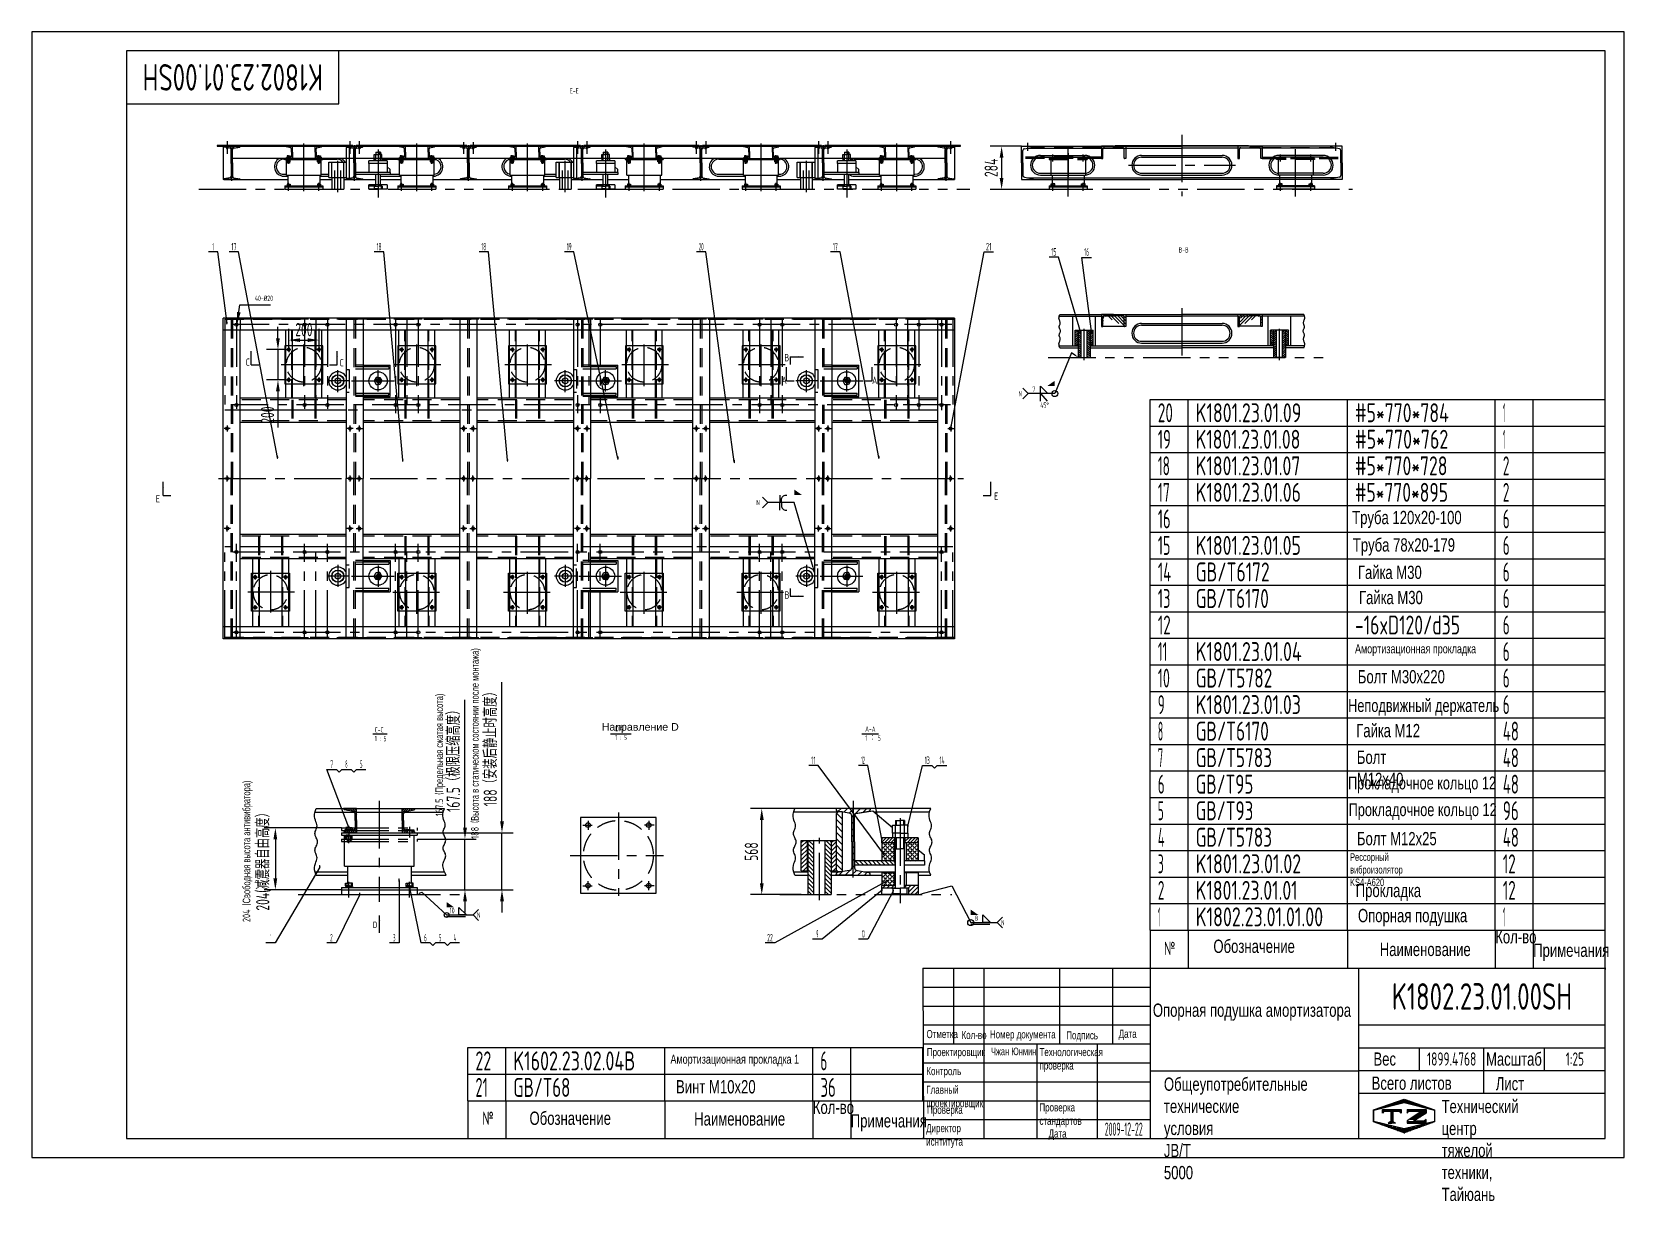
# Model space of a CAD drawing. Header units: millimetres. Extents: x 0 to 10500, y -288 to 7425.
import ezdxf
from ezdxf.enums import TextEntityAlignment as Align

# ---------------------------------------------------------------- set-up
doc = ezdxf.new("R2010")
doc.units = ezdxf.units.MM
doc.header["$LTSCALE"] = 250
for name, pattern in [('F', [0.75, 0.5, -0.25]), ('G', [2, 1.25, -0.25, 0.25, -0.25]), ('K', [2.5, 1.25, -0.25, 0.25, -0.25, 0.25, -0.25])]:
    doc.linetypes.add(name, pattern=pattern)
for name, color, linetype in [('01', 7, 'Continuous'), ('02', 1, 'Continuous'), ('04', 2, 'F'), ('05', 142, 'G'), ('07', 6, 'K'), ('08', 1, 'Continuous'), ('11', 3, 'Continuous'), ('13', 3, 'Continuous'), ('14', 3, 'Continuous'), ('THICK', 7, 'Continuous')]:
    doc.layers.add(name, color=color, linetype=linetype)
doc.styles.get("Standard").update_dxf_attribs({"font": 'isocp', "width": 0.707, "bigfont": 'intecad.shx'})
doc.dimstyles.new('INTE', dxfattribs={"dimscale": 25, "dimtxt": 3.5, "dimasz": 3, "dimexe": 3, "dimexo": 0, "dimgap": 1, "dimtad": 1, "dimdsep": 46, "dimtxsty": 'Standard', "dimcen": 0, "dimclrd": 1, "dimclre": 1, "dimclrt": 3, "dimaunit": 1, "dimadec": 0, "dimazin": 0, "dimtfac": 1, "dimtmove": 0, "dimatfit": 0, "dimfxl": 1, "dimarcsym": 0})

msp = doc.modelspace()

# ---------------------------------------------------------------- texts
at = {"insert": (6324.33, 725.022), "char_height": 49.84, "attachment_point": 1}
msp.add_mtext('{\\fArial|b0|i0|c204|p34;\\C3;Чжан Юнмин}', dxfattribs=at)
at = {"layer": '01', "color": 3, "insert": (1470.698, 5650.337), "char_height": 35, "attachment_point": 7}
msp.add_mtext('40-%%C20', dxfattribs=at)
at = {"layer": '01', "attachment_point": 1}
for s, insert, char_height in [('{\\fArial|b0|i0|c204|p34;\\C3;Труба 120х20-100}', (8706.462, 4265.337), 87.5), ('{\\fArial|b0|i0|c204|p34;\\C3;Труба 78х20-179}', (8710.671, 4084.524), 87.5), ('{\\fArial|b0|i0|c204|p34;\\C3;Гайка М30}', (8744.34, 3903.712), 87.5), ('{\\fArial|b0|i0|c204|p34;\\C3;Гайка М30}', (8751.448, 3737.757), 87.5), ('{\\fArial|b0|i0|c204|p34;\\C3;Амортизационная прокладка}', (8725.333, 3385.816), 60), ('{\\fArial|b0|i0|c204|p34;\\C3;Болт М30х220}', (8743.706, 3215.358), 87.5), ('{\\fArial|b0|i0|c204|p34;\\C3;Неподвижный держатель}', (8680.048, 3023.921), 85), ('{\\fArial|b0|i0|c204|p34;\\W1;\\C3;Направление \\fArial|b0|i0|c0|p34;D}', (3758.024, 2865.578), 50), ('{\\fArial|b0|i0|c204|p34;\\C3;Гайка М12}', (8733.141, 2860.024), 87.5), ('{\\fArial|b0|i0|c204|p34;\\C3;Прокладочное кольцо 12}', (8679.249, 2513.237), 85), ('{\\fArial|b0|i0|c204|p34;\\C3;Прокладочное кольцо 12}', (8683.343, 2337.012), 85), ('{\\fArial|b0|i0|c204|p34;\\C3;Болт М12х25}', (8737.807, 2147.315), 87.5), ('{\\fArial|b0|i0|c204|p34;\\C3;Прокладка}', (8729.935, 1805.312), 87.5), ('{\\fArial|b0|i0|c204|p34;\\C3;Опорная подушка}', (8744.654, 1639.871), 87.5), ('{\\fArial|b0|i0|c204|p34;Кол-во}', (9650, 1500), 87.5), ('{\\Fisocp,intecad|c204;№}', (7465.969, 1423.368), 87.5), ('{\\fArial|b0|i0|c204|p34;Обозначение}', (7791.368, 1437.301), 87.5), ('{\\fArial|b0|i0|c204|p34;Наименование}', (8888.427, 1416.401), 87.5), ('{\\fArial|b0|i0|c204|p34;Примечания}', (9900, 1411.008), 87.5), ('{\\fArial|b0|i0|c204|p34;\\C3;Опорная подушка амортизатора}', (7392.19, 1015.739), 87.5), ('{\\fArial|b0|i0|c204|p34;Отметка}', (5899.457, 841.047), 53.25823), ('{\\fArial|b0|i0|c204|p34;Дата}', (7166.694, 843.089), 53.25823), ('{\\fArial|b0|i0|c204|p34;Кол-во}', (6130.421, 834.92), 53.25823), ('{\\fArial|b0|i0|c204|p34;Номер документа}', (6317.505, 839.018), 53.25823), ('{\\fArial|b0|i0|c204|p34;Подпись}', (6821.27, 832.878), 53.25823), ('{\\fArial|b0|i0|c204|p34;\\C3;Амортизационная прокладка 1}', (4211.195, 678.805), 60), ('{\\fArial|b0|i0|c204|p34;Проектировщик}', (5901.8, 722.083), 53.25823), ('{\\fArial|b0|i0|c204|p34;Технологическая\\Pпроверка}', (6644.745, 722.484), 53.25823), ('{\\fArial|b0|i0|c204|p34;Вес}', (8847.406, 693.444), 86.98845), ('{\\fArial|b0|i0|c204|p34;Контроль}', (5898.741, 596.635), 53.25823), ('{\\fArial|b0|i0|c204|p34;Всего листов}', (8834.724, 534.405), 87.5), ('{\\fArial|b0|i0|c204|p34;Лист}', (9653.194, 531.107), 87.5), ('{\\fArial|b0|i0|c204|p34;\\C3;Винт М10х20}', (4248.027, 510.575), 87.5), ('{\\fArial|b0|i0|c204|p34;Главный\\Pпроектировщик}', (5898.27, 474.052), 53.25823), ('{\\fArial|b0|i0|c204|p34;Кол-во}', (5150, 375), 87.5), ('{\\fArial|b0|i0|c204|p34;Проверка}', (5903.475, 341.597), 53.25823), ('{\\fArial|b0|i0|c204|p34;Проверка\\Pстандартов}', (6644.235, 357.421), 53.25823), ('{\\Fisocp,intecad|c204;№}', (2970.358, 303.041), 87.5), ('{\\fArial|b0|i0|c204|p34;Обозначение}', (3281.796, 303.041), 87.5), ('{\\fArial|b0|i0|c204|p34;Наименование}', (4367.618, 298.836), 87.5), ('{\\fArial|b0|i0|c204|p34;Примечания}', (5400, 286.008), 87.5), ('{\\fArial|b0|i0|c204|p34;Директор\\Pиснтитута}', (5897.451, 220.592), 53.25823), ('{\\fArial|b0|i0|c204|p34;Дата}', (6704.746, 184.994), 53.25823)]:
    msp.add_mtext(s, dxfattribs=dict(at, insert=insert, char_height=char_height))
at = {"layer": '01', "char_height": 50, "attachment_point": 1, "rotation": 90}
for s, insert in [('{\\Fisocp,intecad|c204;\\C3;188 (\\fArial|b0|i0|c204|p34;Высота в статическом состоянии после монтажа)}', (2896.536, 2102.391)), ('{\\Fisocp,intecad|c204;\\C3;167.5 (\\fArial|b0|i0|c204|p34;Предельная сжатая высота)}', (2661.749, 2251.979)), ('{\\Fisocp,intecad|c204;\\C3;204 (\\fArial|b0|i0|c204|p34;Свободная высота антивибратора)}', (1390.394, 1553.224))]:
    msp.add_mtext(s, dxfattribs=dict(at, insert=insert))
at = {"layer": '01', "attachment_point": 1}
for s, insert, char_height, width in [('{\\fArial|b0|i0|c204|p34;\\C3;Болт М12х40}', (8737.287, 2683.991), 87.5, 2.07275), ('{\\fArial|b0|i0|c204|p34;\\C3;Рессорный виброизолятор \\fArial|b0|i0|c0|p34;KS4-A620}', (8692.389, 2006.713), 50, 2.32973), ('{\\fArial|b0|i0|c204|p34;Общеупотребительные\\Pтехнические условия \\fArial|b0|i0|c0|p34;JB/T 5000}', (7465.107, 527.81), 87.5, 3.30028), ('{\\fArial|b0|i0|c204|p34;Технический центр\\Pтяжелой техники, Тайюань}', (9296.332, 380.584), 86.98845, 4.08786)]:
    msp.add_mtext(s, dxfattribs=dict(at, insert=insert, char_height=char_height, width=width))
at = {"layer": '02', "width": 0.605172}
for height, p, p2 in [(20, (1279.688, 5493.312), (1291.688, 5493.312)), (20, (6910.322, 5435.494), (6922.322, 5435.494)), (20, (6982.561, 5432.009), (6994.561, 5432.009)), (20, (6053.306, 4798.34), (6065.306, 4798.34)), (20, (1613.644, 4606.489), (1625.644, 4606.489)), (20, (3858.606, 4601.045), (3870.606, 4601.045)), (20, (5579.194, 4606.489), (5591.194, 4606.489)), (20, (2439.698, 4587.752), (2451.698, 4587.752)), (20, (3130.35, 4587.752), (3142.35, 4587.752)), (20, (4625.912, 4578.623), (4637.912, 4578.623)), (20, (2084.558, 2164.833), (2096.558, 2164.833)), (20, (5599.459, 2090.064), (5611.459, 2090.064)), (20, (5770.309, 2175.033), (5782.309, 2175.033)), (20, (5611.443, 1991.17), (5623.443, 1991.17)), (20, (1892.193, 1905.107), (1904.193, 1905.107)), (20, (2415.119, 1816.844), (2427.119, 1816.844)), (20, (2484.525, 1772.064), (2496.525, 1772.064)), (10, (5646.749, 1823.78), (5652.749, 1823.78)), (20, (2155.911, 1724.064), (2167.911, 1724.064)), (20, (5599.459, 1754.064), (5611.459, 1754.064)), (20, (5673.459, 1747.364), (5685.459, 1747.364))]:
    msp.add_text('●', height=height, dxfattribs=at).set_placement(p, p2, align=Align.FIT)
at = {"layer": '05', "insert": (9589.455, 693.033), "char_height": 87.02326, "attachment_point": 1}
msp.add_mtext('{\\fArial|b0|i0|c204|p34;\\C0;Масштаб}', dxfattribs=at)
at = {"layer": '11', "width": 0.696129}
msp.add_text('K1802.23.01.00SH', height=175, rotation=180, dxfattribs=at).set_placement((1919.189, 7212.5), (730.811, 7212.5), align=Align.FIT)
at = {"layer": '11'}
for s, height, width, p, p2 in [('1', 49.497, 0.404, (1191.903, 5983.238), (1198.902, 5983.238)), ('17', 49.4975, 0.639402, (1315.987, 5983.238), (1349.218, 5983.238)), ('18', 49.4975, 0.606, (2273.639, 5983.238), (2305.135, 5983.238)), ('18', 49.4975, 0.606, (2964.292, 5983.238), (2995.787, 5983.238)), ('19', 49.4975, 0.567318, (3527.679, 5983.238), (3559.174, 5983.238)), ('20', 49.4975, 0.50872, (4398.165, 5983.238), (4429.66, 5983.238)), ('17', 49.4975, 0.639402, (5281.538, 5983.238), (5314.769, 5983.238)), ('21', 49.4975, 0.715765, (6291.361, 5983.238), (6328.561, 5983.238)), ('15', 49.4975, 0.647779, (6721.637, 5948.732), (6756.632, 5948.732)), ('16', 49.4975, 0.605294, (6939.017, 5947.619), (6971.961, 5947.619)), ('20', 125, 0.636567, (7425, 4850), (7524.526, 4850)), ('K1801.23.01.09', 125, 0.693788, (7675, 4850), (8371.094, 4850)), ('#5*770*784', 125, 0.692168, (8725, 4850), (9343.625, 4850)), ('1', 125, 0.404, (9700, 4850), (9717.675, 4850)), ('19', 125, 0.612447, (7425, 4675), (7510.865, 4675)), ('K1801.23.01.08', 125, 0.693669, (7675, 4675), (8364.767, 4675)), ('#5*770*762', 125, 0.692085, (8725, 4675), (9340.095, 4675)), ('1', 125, 0.404, (9700, 4675), (9717.675, 4675)), ('18', 125, 0.606, (7425, 4500), (7504.538, 4500)), ('K1801.23.01.07', 125, 0.693669, (7675, 4500), (8364.767, 4500)), ('#5*770*728', 125, 0.691957, (8725, 4500), (9334.788, 4500)), ('2', 125, 0.562593, (9700, 4500), (9742.902, 4500)), ('17', 125, 0.606, (7425, 4325), (7504.538, 4325)), ('K1801.23.01.06', 125, 0.693751, (7675, 4325), (8369.151, 4325)), ('#5*770*895', 125, 0.692053, (8725, 4325), (9338.757, 4325)), ('2', 125, 0.562593, (9700, 4325), (9742.902, 4325)), ('16', 125, 0.610556, (7425, 4150), (7508.921, 4150)), ('6', 125, 0.600695, (9700, 4150), (9745.023, 4150)), ('15', 125, 0.609833, (7425, 3975), (7508.198, 3975)), ('K1801.23.01.05', 125, 0.693738, (7675, 3975), (8368.427, 3975)), ('6', 125, 0.600695, (9700, 3975), (9745.023, 3975)), ('14', 125, 0.614783, (7425, 3800), (7513.375, 3800)), ('GB/T6172', 125, 0.694622, (7675, 3800), (8162.108, 3800)), ('6', 125, 0.600695, (9700, 3800), (9745.023, 3800)), ('13', 125, 0.609833, (7425, 3625), (7508.198, 3625)), ('GB/T6170', 125, 0.694489, (7675, 3625), (8156.87, 3625)), ('6', 125, 0.600695, (9700, 3625), (9745.023, 3625)), ('12', 125, 0.611465, (7425, 3450), (7509.845, 3450)), ('-16xD120/d35', 125, 0.69373, (8725, 3450), (9417.986, 3450)), ('6', 125, 0.600695, (9700, 3450), (9745.023, 3450)), ('11', 125, 0.582235, (7425, 3275), (7486.863, 3275)), ('K1801.23.01.04', 125, 0.693834, (7675, 3275), (8373.604, 3275)), ('6', 125, 0.600695, (9700, 3275), (9745.023, 3275)), ('10', 125, 0.606076, (7425, 3100), (7504.607, 3100)), ('GB/T5782', 125, 0.695048, (7675, 3100), (8179.783, 3100)), ('6', 125, 0.600695, (9700, 3100), (9745.023, 3100)), ('9', 125, 0.579528, (7425, 2925), (7470.029, 2925)), ('K1801.23.01.03', 125, 0.693738, (7675, 2925), (8368.427, 2925)), ('6', 125, 0.600695, (9700, 2925), (9745.023, 2925)), ('8', 125, 0.514182, (7425, 2750), (7460.35, 2750)), ('GB/T6170', 125, 0.694489, (7675, 2750), (8156.87, 2750)), ('48', 125, 0.628444, (9700, 2750), (9806.05, 2750)), ('11', 49.4975, 0.749243, (5138.091, 2595.781), (5169.614, 2595.781)), ('12', 49.4975, 0.445832, (5469.075, 2595.781), (5493.572, 2595.781)), ('13', 49.4975, 0.621906, (5887.586, 2595.781), (5921.183, 2595.781)), ('14', 49.4975, 0.578769, (5985.267, 2595.781), (6018.212, 2595.781)), ('7', 125, 0.514182, (7425, 2575), (7460.35, 2575)), ('GB/T5783', 125, 0.695009, (7675, 2575), (8178.136, 2575)), ('48', 125, 0.628444, (9700, 2575), (9806.05, 2575)), ('7', 49.497, 0.654873, (1968.189, 2570.283), (1986.017, 2570.283)), ('8', 49.497, 0.514182, (2067.46, 2570.283), (2081.457, 2570.283)), ('5', 49.497, 0.597713, (2163.065, 2570.283), (2180.563, 2570.283)), ('6', 125, 0.600695, (7425, 2400), (7470.023, 2400)), ('GB/T95', 125, 0.691199, (7675, 2400), (8054.72, 2400)), ('48', 125, 0.628444, (9700, 2400), (9806.05, 2400)), ('5', 125, 0.527686, (7425, 2225), (7464.011, 2225)), ('GB/T93', 125, 0.691199, (7675, 2225), (8054.72, 2225)), ('96', 125, 0.646195, (9700, 2225), (9805.257, 2225)), ('4', 125, 0.543846, (7425, 2050), (7469.188, 2050)), ('GB/T5783', 125, 0.695009, (7675, 2050), (8178.136, 2050)), ('48', 125, 0.628444, (9700, 2050), (9806.05, 2050)), ('3', 125, 0.527686, (7425, 1875), (7464.011, 1875)), ('K1801.23.01.02', 125, 0.693769, (7675, 1875), (8370.075, 1875)), ('12', 125, 0.611465, (9700, 1875), (9784.845, 1875)), ('2', 125, 0.562593, (7425, 1700), (7467.902, 1700)), ('K1801.23.01.01', 125, 0.693325, (7675, 1700), (8347.092, 1700)), ('12', 125, 0.611465, (9700, 1700), (9784.845, 1700)), ('1', 125, 0.404, (7425, 1525), (7442.675, 1525)), ('K1802.23.01.01.00', 125, 0.696017, (7675, 1525), (8515.074, 1525)), ('1', 125, 0.404, (9700, 1525), (9717.675, 1525)), ('1', 49.497, 0.404, (1570.893, 1425.337), (1577.892, 1425.337)), ('2', 49.497, 0.562593, (1966.948, 1425.337), (1983.936, 1425.337)), ('3', 49.497, 0.527686, (2382.488, 1425.337), (2397.936, 1425.337)), ('6', 49.497, 0.600695, (2586.467, 1425.337), (2604.295, 1425.337)), ('5', 49.497, 0.527686, (2685.013, 1425.337), (2700.46, 1425.337)), ('4', 49.497, 0.543846, (2781.343, 1425.337), (2798.841, 1425.337)), ('22', 49.4975, 0.573679, (4848.909, 1425.337), (4886.109, 1425.337)), ('9', 49.497, 0.45496, (5172.68, 1450.835), (5186.678, 1450.835)), ('10', 49.4975, 0.34282, (5473.349, 1450.835), (5491.179, 1450.835)), ('K1802.23.01.00SH', 175, 0.696129, (8968.311, 975), (10156.689, 975)), ('22', 125, 0.639754, (2925, 575), (3029.764, 575)), ('K1602.23.02.04B', 125, 0.695541, (3175, 575), (3979.654, 575)), ('6', 125, 0.600695, (5200, 575), (5245.023, 575)), ('1899.4768', 87.5, 0.656584, (9200, 606.25), (9525, 606.25)), ('1:25', 87.5, 0.656293, (10114.949, 606.25), (10235.051, 606.25)), ('21', 125, 0.623098, (2925, 400), (3006.782, 400)), ('GB/T68', 125, 0.691036, (3175, 400), (3550.751, 400)), ('36', 125, 0.625398, (5200, 400), (5301.596, 400)), ('2009-12-22', 87.5, 0.425578, (7075, 143.75), (7325, 143.75))]:
    msp.add_text(s, height=height, dxfattribs=dict(at, width=width)).set_placement(p, p2, align=Align.FIT)
at = {"layer": '11', "width": 0.707}
for s, height, p in [('C', 49, (1410.411, 5206.757)), ('C', 49, (2029.594, 5203.344)), ('B', 49, (4961.425, 5236.883)), ('A', 49, (4943.71, 5087.913)), ('A', 49, (5540.397, 5086.439)), ('E', 49, (817.376, 4306.028)), ('E', 49, (6345.562, 4322.772)), ('B', 49, (4963.138, 3670.588)), ('D', 42, (2248.63, 1501.14))]:
    msp.add_text(s, height=height, dxfattribs=at).set_placement(p, align=Align.BOTTOM_LEFT)
at = {"layer": '11', "color": 3, "linetype": 'Continuous', "char_height": 35, "attachment_point": 1}
for s, insert, width in [('E-E', (3547.651, 7054.017), 331.069), ('B-B', (7562.37, 6004.093), 330.621), ('C-C\\P1 : 5', (2260.814, 2839.438), 331.069), ('D向\\P1 : 5', (3846.334, 2846.465), 231.279), ('A-A\\P1 ： 5', (5495.281, 2843.384), 262.329)]:
    msp.add_mtext(s, dxfattribs=dict(at, insert=insert, width=width))
at = {"layer": '13', "width": 1.010989}
msp.add_text('N', height=35, dxfattribs=at).set_placement((6505.61, 5021.309), (6528.61, 5021.309), align=Align.FIT)
at = {"layer": '13', "width": 0.707}
for s, p in [('7', (6597.658, 5050.309)), ('45%%D', (6649.868, 4945.314))]:
    msp.add_text(s, height=35, dxfattribs=at).set_placement(p)

# ---------------------------------------------------------------- blocks, each defined once
blk = doc.blocks.new('*D116')
at = {"layer": '08', "color": 1, "lineweight": -2}
for p, q in [((2856, 2176), (2856, 3018)), ((2541, 2101), (2931, 2101)), ((2856, 1766), (2856, 2101)), ((2541, 1766), (2931, 1766)), ((2856, 1691), (2856, 1616))]:
    blk.add_line(p, q, dxfattribs=at)
at = {"layer": '08', "color": 1}
for points in [[(2844, 2176), (2869, 2176), (2856, 2101)], [(2844, 1691), (2869, 1691), (2856, 1766)]]:
    blk.add_solid(points, dxfattribs=at)
at = {"layer": 'Defpoints', "color": 0}
for p in [(2541, 2101), (2541, 1766), (2856, 1766)]:
    blk.add_point(p, dxfattribs=at)
at = {"layer": '08', "color": 3, "insert": (2780, 2634), "char_height": 87.5, "attachment_point": 5, "rotation": 90}
blk.add_mtext('167.5（极限压缩高度）', dxfattribs=at)
blk = doc.blocks.new('*D117')
at = {"layer": '08', "color": 1, "lineweight": -2}
for p, q in [((3100, 2217), (3100, 3135)), ((2541, 2142), (3175, 2142)), ((3100, 1766), (3100, 2142)), ((2541, 1766), (3175, 1766)), ((3100, 1691), (3100, 1616))]:
    blk.add_line(p, q, dxfattribs=at)
at = {"layer": '08', "color": 1}
for points in [[(3088, 2217), (3113, 2217), (3100, 2142)], [(3088, 1691), (3113, 1691), (3100, 1766)]]:
    blk.add_solid(points, dxfattribs=at)
at = {"layer": 'Defpoints', "color": 0}
for p in [(2541, 2142), (2541, 1766), (3100, 1766)]:
    blk.add_point(p, dxfattribs=at)
at = {"layer": '08', "color": 3, "insert": (3024, 2713), "char_height": 87.5, "attachment_point": 5, "rotation": 90}
blk.add_mtext('188（安装后静止时高度）', dxfattribs=at)
blk = doc.blocks.new('*U26', base_point=(4377, 639))
at = {"layer": '01'}
blk.add_lwpolyline([(4803, 505), (4853, 455), (4803, 455)], close=True, dxfattribs=at)
blk.add_circle((4723, 455), 20, dxfattribs=at)
blk.add_solid([(4723, 540), (4773, 505), (4723, 455), (4723, 505)], dxfattribs=at)
at = {"layer": '02'}
blk.add_lwpolyline([(4377, 639, 0, 8, 0), (4411, 648, 8, 8, 0)], format="xyseb", dxfattribs=at)
for points in [[(4411, 648), (4598, 697), (4723, 455), (4898, 455)], [(4933, 490), (4898, 455), (4933, 419)]]:
    blk.add_lwpolyline(points, dxfattribs=at)
at = {"layer": '04'}
blk.add_line((4723, 444), (4898, 444), dxfattribs=at)
at = {"layer": '13', "width": 0.707}
blk.add_text('8', height=35, dxfattribs=at).set_placement((4750, 466))
at = {"layer": '13', "width": 1.010989}
blk.add_text('N', height=35, dxfattribs=at).set_placement((4923, 437), (4946, 437), align=Align.FIT)
blk = doc.blocks.new('*U17')
at = {"layer": '01'}
for p, q in [((0, 10), (-9, 5)), ((-9, 5), (-9, 0)), ((-9, -5), (-9, 0)), ((9, 5), (0, 10)), ((9, 0), (9, 5)), ((0, -10), (-9, -5)), ((9, -5), (0, -10)), ((9, 0), (9, -5))]:
    blk.add_line(p, q, dxfattribs=at)
blk.add_circle((0, 0), 4.8, dxfattribs=at)
at = {"layer": '02'}
blk.add_arc((0, 0), 6, 266.5577, 182.6113, dxfattribs=at)
at = {"layer": '05'}
for p, q in [((10, 0), (-10, 0)), ((0, 11), (0, -11))]:
    blk.add_line(p, q, dxfattribs=at)
blk = doc.blocks.new('dd')
at = {"layer": '01', "color": 7, "linetype": 'Continuous'}
for p, q in [((1486, 8179), (1236, 8179)), ((1236, 8129), (1236, 7979)), ((1236, 7929), (1486, 7929))]:
    blk.add_line(p, q, dxfattribs=at)
blk.add_lwpolyline([(1486, 7979), (1486, 8129)], dxfattribs=at)
at = {"layer": '04', "color": 2, "linetype": 'F'}
for p, q in [((1236, 8179), (1236, 8129)), ((1486, 8129), (1486, 8179)), ((1236, 7979), (1236, 7929))]:
    blk.add_line(p, q, dxfattribs=at)
blk.add_lwpolyline([(1486, 7929), (1486, 7979)], dxfattribs=at)
blk.add_circle((1361, 8054), 115, dxfattribs=at)
at = {"layer": '05'}
for p, q in [((1361, 7895), (1361, 8203)), ((1246, 8154), (1276, 8154)), ((1261, 8172), (1261, 8140)), ((1475, 8154), (1445, 8154)), ((1461, 8172), (1461, 8140)), ((1219, 8054), (1494, 8054)), ((1246, 7954), (1276, 7954)), ((1261, 7936), (1261, 7968)), ((1475, 7954), (1445, 7954)), ((1461, 7936), (1461, 7968))]:
    blk.add_line(p, q, dxfattribs=at)
at = {"layer": '01', "rotation": 180}
for p in [(1261, 8154), (1461, 8154), (1261, 7954), (1461, 7954)]:
    blk.add_blockref('*U17', p, dxfattribs=at)
blk = doc.blocks.new('*U21')
at = {"layer": '01'}
for p, q in [((0, 25), (-23, 12)), ((-23, 12), (-23, 0)), ((-23, -12), (-23, 0)), ((23, 12), (0, 25)), ((23, 0), (23, 12)), ((0, -25), (-23, -12)), ((23, -12), (0, -25)), ((23, 0), (23, -12))]:
    blk.add_line(p, q, dxfattribs=at)
blk.add_circle((0, 0), 12, dxfattribs=at)
at = {"layer": '02'}
blk.add_arc((0, 0), 15, 269.245, 180.6744, dxfattribs=at)
at = {"layer": '05'}
for p, q in [((23, 0), (-23, 0)), ((0, 26), (0, -26))]:
    blk.add_line(p, q, dxfattribs=at)
blk = doc.blocks.new('*U7')
at = {"layer": '01'}
for p, q in [((-9.2, 3.1), (-9.2, 0)), ((0, 3.1), (-9.2, 3.1)), ((-9.2, 0), (0, 0)), ((0, 0), (-1.8, 3.1)), ((0, 3.1), (1.8, 0)), ((0, 3.1), (9.2, 3.1)), ((9.2, 0), (0, 0)), ((9.2, 3.1), (9.2, 0))]:
    blk.add_line(p, q, dxfattribs=at)
at = {"layer": '05'}
blk.add_line((0, 5.2), (0, -2.1), dxfattribs=at)
blk = doc.blocks.new('*U125')
at = {"layer": '01'}
for p, q in [((0, 110), (-56, 110)), ((-12, 98), (-52, 105)), ((0, 110), (56, 110)), ((12, 98), (52, 105)), ((-5, 0), (-5, 88)), ((5, 0), (5, 88)), ((-12, -98), (-52, -105)), ((-5, 0), (-5, -88)), ((5, 0), (5, -88)), ((12, -98), (52, -105)), ((0, -110), (-56, -110)), ((0, -110), (56, -110))]:
    blk.add_line(p, q, dxfattribs=at)
for centre, radius, start, end in [((-51, 110), 4.8, 180, 259.2944), ((51, 110), 4.8, 280.7056, 360), ((-14, 88), 9.5, 0, 79.2944), ((14, 88), 9.5, 100.7056, 180), ((-14, -88), 9.5, 280.7056, 0), ((14, -88), 9.5, 180, 259.2944), ((-51, -110), 4.8, 100.7056, 180), ((51, -110), 4.8, 0, 79.2944)]:
    blk.add_arc(centre, radius, start, end, dxfattribs=at)
at = {"layer": '05'}
for p, q in [((0, 117), (0, 0)), ((-8, 0), (7, 0)), ((0, -117), (0, 0))]:
    blk.add_line(p, q, dxfattribs=at)
blk = doc.blocks.new('*U126')
at = {"layer": '01'}
for p, q in [((0, 110), (-56, 110)), ((-12, 98), (-52, 105)), ((0, 110), (56, 110)), ((12, 98), (52, 105)), ((-5, 0), (-5, 88)), ((5, 0), (5, 88)), ((-12, -98), (-52, -105)), ((-5, 0), (-5, -88)), ((5, 0), (5, -88)), ((12, -98), (52, -105)), ((0, -110), (-56, -110)), ((0, -110), (56, -110))]:
    blk.add_line(p, q, dxfattribs=at)
for centre, radius, start, end in [((-51, 110), 4.8, 180, 259.2944), ((51, 110), 4.8, 280.7056, 360), ((-14, 88), 9.5, 0, 79.2944), ((14, 88), 9.5, 100.7056, 180), ((-14, -88), 9.5, 280.7056, 0), ((14, -88), 9.5, 180, 259.2944), ((-51, -110), 4.8, 100.7056, 180), ((51, -110), 4.8, 0, 79.2944)]:
    blk.add_arc(centre, radius, start, end, dxfattribs=at)
at = {"layer": '05'}
for p, q in [((0, 117), (0, 0)), ((-8, 0), (7, 0)), ((0, -117), (0, 0))]:
    blk.add_line(p, q, dxfattribs=at)
blk = doc.blocks.new('*U127')
at = {"layer": '01'}
for p, q in [((0, 110), (-56, 110)), ((-12, 98), (-52, 105)), ((0, 110), (56, 110)), ((12, 98), (52, 105)), ((-5, 0), (-5, 88)), ((5, 0), (5, 88)), ((-12, -98), (-52, -105)), ((-5, 0), (-5, -88)), ((5, 0), (5, -88)), ((12, -98), (52, -105)), ((0, -110), (-56, -110)), ((0, -110), (56, -110))]:
    blk.add_line(p, q, dxfattribs=at)
for centre, radius, start, end in [((-51, 110), 4.8, 180, 259.2944), ((51, 110), 4.8, 280.7056, 360), ((-14, 88), 9.5, 0, 79.2944), ((14, 88), 9.5, 100.7056, 180), ((-14, -88), 9.5, 280.7056, 0), ((14, -88), 9.5, 180, 259.2944), ((-51, -110), 4.8, 100.7056, 180), ((51, -110), 4.8, 0, 79.2944)]:
    blk.add_arc(centre, radius, start, end, dxfattribs=at)
at = {"layer": '05'}
for p, q in [((0, 117), (0, 0)), ((-8, 0), (7, 0)), ((0, -117), (0, 0))]:
    blk.add_line(p, q, dxfattribs=at)
blk = doc.blocks.new('*U128')
at = {"layer": '01'}
for p, q in [((0, 110), (-56, 110)), ((-12, 98), (-52, 105)), ((0, 110), (56, 110)), ((12, 98), (52, 105)), ((-5, 0), (-5, 88)), ((5, 0), (5, 88)), ((-12, -98), (-52, -105)), ((-5, 0), (-5, -88)), ((5, 0), (5, -88)), ((12, -98), (52, -105)), ((0, -110), (-56, -110)), ((0, -110), (56, -110))]:
    blk.add_line(p, q, dxfattribs=at)
for centre, radius, start, end in [((-51, 110), 4.8, 180, 259.2944), ((51, 110), 4.8, 280.7056, 360), ((-14, 88), 9.5, 0, 79.2944), ((14, 88), 9.5, 100.7056, 180), ((-14, -88), 9.5, 280.7056, 0), ((14, -88), 9.5, 180, 259.2944), ((-51, -110), 4.8, 100.7056, 180), ((51, -110), 4.8, 0, 79.2944)]:
    blk.add_arc(centre, radius, start, end, dxfattribs=at)
at = {"layer": '05'}
for p, q in [((0, 117), (0, 0)), ((-8, 0), (7, 0)), ((0, -117), (0, 0))]:
    blk.add_line(p, q, dxfattribs=at)
blk = doc.blocks.new('*U129')
at = {"layer": '01'}
for p, q in [((0, 110), (-56, 110)), ((-12, 98), (-52, 105)), ((0, 110), (56, 110)), ((12, 98), (52, 105)), ((-5, 0), (-5, 88)), ((5, 0), (5, 88)), ((-12, -98), (-52, -105)), ((-5, 0), (-5, -88)), ((5, 0), (5, -88)), ((12, -98), (52, -105)), ((0, -110), (-56, -110)), ((0, -110), (56, -110))]:
    blk.add_line(p, q, dxfattribs=at)
for centre, radius, start, end in [((-51, 110), 4.8, 180, 259.2944), ((51, 110), 4.8, 280.7056, 360), ((-14, 88), 9.5, 0, 79.2944), ((14, 88), 9.5, 100.7056, 180), ((-14, -88), 9.5, 280.7056, 0), ((14, -88), 9.5, 180, 259.2944), ((-51, -110), 4.8, 100.7056, 180), ((51, -110), 4.8, 0, 79.2944)]:
    blk.add_arc(centre, radius, start, end, dxfattribs=at)
at = {"layer": '05'}
for p, q in [((0, 117), (0, 0)), ((-8, 0), (7, 0)), ((0, -117), (0, 0))]:
    blk.add_line(p, q, dxfattribs=at)
blk = doc.blocks.new('*U130')
at = {"layer": '01'}
for p, q in [((0, 110), (-56, 110)), ((-12, 98), (-52, 105)), ((0, 110), (56, 110)), ((12, 98), (52, 105)), ((-5, 0), (-5, 88)), ((5, 0), (5, 88)), ((-12, -98), (-52, -105)), ((-5, 0), (-5, -88)), ((5, 0), (5, -88)), ((12, -98), (52, -105)), ((0, -110), (-56, -110)), ((0, -110), (56, -110))]:
    blk.add_line(p, q, dxfattribs=at)
for centre, radius, start, end in [((-51, 110), 4.8, 180, 259.2944), ((51, 110), 4.8, 280.7056, 360), ((-14, 88), 9.5, 0, 79.2944), ((14, 88), 9.5, 100.7056, 180), ((-14, -88), 9.5, 280.7056, 0), ((14, -88), 9.5, 180, 259.2944), ((-51, -110), 4.8, 100.7056, 180), ((51, -110), 4.8, 0, 79.2944)]:
    blk.add_arc(centre, radius, start, end, dxfattribs=at)
at = {"layer": '05'}
for p, q in [((0, 117), (0, 0)), ((-8, 0), (7, 0)), ((0, -117), (0, 0))]:
    blk.add_line(p, q, dxfattribs=at)
blk = doc.blocks.new('434')
at = {"layer": '01', "color": 7, "linetype": 'Continuous'}
blk.add_circle((1232, 3521), 7, dxfattribs=at)
at = {"layer": '01'}
blk.add_circle((1232, 3521), 4.8, dxfattribs=at)
at = {"layer": '02'}
blk.add_arc((1232, 3521), 6, 356.5577, 272.6113, dxfattribs=at)
at = {"layer": '04', "color": 2, "linetype": 'F'}
for p, q in [((1228, 3530), (1222, 3521)), ((1222, 3521), (1228, 3512)), ((1232, 3530), (1228, 3530)), ((1228, 3512), (1232, 3512)), ((1232, 3530), (1237, 3530)), ((1237, 3512), (1232, 3512)), ((1237, 3530), (1242, 3521)), ((1242, 3521), (1237, 3512))]:
    blk.add_line(p, q, dxfattribs=at)
at = {"layer": '05'}
for p, q in [((1222, 3521), (1243, 3521)), ((1232, 3531), (1232, 3512))]:
    blk.add_line(p, q, dxfattribs=at)
blk = doc.blocks.new('*D138')
at = {"layer": '08', "color": 1, "lineweight": -2}
for p, q in [((6526, 6670), (6320, 6670)), ((6395, 6595), (6395, 6461)), ((6435, 6386), (6320, 6386))]:
    blk.add_line(p, q, dxfattribs=at)
at = {"layer": '08', "color": 1}
for points in [[(6382, 6595), (6407, 6595), (6395, 6670)], [(6382, 6461), (6407, 6461), (6395, 6386)]]:
    blk.add_solid(points, dxfattribs=at)
at = {"layer": 'Defpoints', "color": 0}
for p in [(6526, 6670), (6395, 6386), (6435, 6386)]:
    blk.add_point(p, dxfattribs=at)
at = {"layer": '08', "color": 3, "insert": (6326, 6528), "char_height": 87.5, "attachment_point": 5, "rotation": 90}
blk.add_mtext('284', dxfattribs=at)
blk = doc.blocks.new('*U115')
at = {"layer": '01'}
for p, q in [((-9, 3), (-9, 0)), ((0, 3), (-9, 3)), ((-9, 0), (0, 0)), ((0, 0), (-2, 3)), ((0, 3), (2, 0)), ((0, 3), (9, 3)), ((9, 0), (0, 0)), ((9, 3), (9, 0))]:
    blk.add_line(p, q, dxfattribs=at)
at = {"layer": '05'}
blk.add_line((0, 5), (0, -2), dxfattribs=at)
blk = doc.blocks.new('M')
at = {"layer": '04', "color": 2, "linetype": 'F'}
for p, q in [((5591, 9488), (5634, 9488)), ((5591, 9448), (5591, 9488)), ((5596, 9448), (5596, 9470)), ((5602, 9478), (5630, 9484)), ((5591, 9448), (5591, 9408)), ((5591, 9408), (5634, 9408)), ((5596, 9448), (5596, 9425)), ((5602, 9417), (5630, 9412))]:
    blk.add_line(p, q, dxfattribs=at)
for centre, radius, start, end in [((5604, 9470), 8, 100.7056, 180), ((5630, 9488), 4, 280.7056, 0), ((5604, 9425), 8, 180, 259.2944), ((5630, 9408), 4, 0, 79.2944)]:
    blk.add_arc(centre, radius, start, end, dxfattribs=at)
at = {"layer": '05', "color": 4, "linetype": 'G'}
blk.add_line((5588, 9448), (5597, 9448), dxfattribs=at)
blk = doc.blocks.new('*D139')
at = {"layer": '08', "color": 1, "lineweight": -2}
for p, q in [((1694, 5343), (1694, 5467)), ((1894, 5343), (1894, 5467)), ((1769, 5392), (1819, 5392))]:
    blk.add_line(p, q, dxfattribs=at)
at = {"layer": '08', "color": 1}
for points in [[(1769, 5404), (1769, 5379), (1694, 5392)], [(1819, 5404), (1819, 5379), (1894, 5392)]]:
    blk.add_solid(points, dxfattribs=at)
at = {"layer": 'Defpoints', "color": 0}
for p in [(1894, 5392), (1694, 5343), (1894, 5343)]:
    blk.add_point(p, dxfattribs=at)
at = {"layer": '08', "color": 3, "insert": (1794, 5461), "char_height": 87.5, "attachment_point": 5}
blk.add_mtext('200', dxfattribs=at)
blk = doc.blocks.new('*D140')
at = {"layer": '08', "color": 1, "lineweight": -2}
for p, q in [((1623, 5404), (1623, 5479)), ((1676, 5329), (1548, 5329)), ((1623, 5329), (1623, 5129)), ((1676, 5129), (1548, 5129)), ((1623, 5054), (1623, 4816))]:
    blk.add_line(p, q, dxfattribs=at)
at = {"layer": '08', "color": 1}
for points in [[(1610, 5404), (1635, 5404), (1623, 5329)], [(1610, 5054), (1635, 5054), (1623, 5129)]]:
    blk.add_solid(points, dxfattribs=at)
at = {"layer": 'Defpoints', "color": 0}
for p in [(1676, 5329), (1623, 5129), (1676, 5129)]:
    blk.add_point(p, dxfattribs=at)
at = {"layer": '08', "color": 3, "insert": (1554, 4897), "char_height": 87.5, "attachment_point": 5, "rotation": 90}
blk.add_mtext('200', dxfattribs=at)
blk = doc.blocks.new('*D143')
at = {"layer": '08', "color": 1, "lineweight": -2}
for p, q in [((2041, 2174), (1531, 2174)), ((1606, 2099), (1606, 1841)), ((2041, 1766), (1531, 1766))]:
    blk.add_line(p, q, dxfattribs=at)
at = {"layer": '08', "color": 1}
for points in [[(1593, 2099), (1618, 2099), (1606, 2174)], [(1593, 1841), (1618, 1841), (1606, 1766)]]:
    blk.add_solid(points, dxfattribs=at)
at = {"layer": 'Defpoints', "color": 0}
for p in [(2041, 2174), (1606, 1766), (2041, 1766)]:
    blk.add_point(p, dxfattribs=at)
at = {"layer": '08', "color": 3, "insert": (1527, 1970), "char_height": 87.5, "attachment_point": 5, "rotation": 90}
blk.add_mtext('204(减震器自由高度）', dxfattribs=at)
blk = doc.blocks.new('*U144', base_point=(2798, 650))
at = {"layer": '01'}
blk.add_lwpolyline([(3072, 566), (3122, 516), (3072, 516)], close=True, dxfattribs=at)
blk.add_circle((2992, 516), 16, dxfattribs=at)
blk.add_solid([(2992, 601), (3042, 566), (2992, 516), (2992, 566)], dxfattribs=at)
at = {"layer": '02'}
blk.add_lwpolyline([(2798, 650, 0, 5.41, 0), (2813, 659, 5.41, 5.41, 0)], format="xyseb", dxfattribs=at)
for points in [[(2813, 659), (2829, 667), (2992, 516), (3167, 516)], [(3203, 551), (3167, 516), (3203, 480)]]:
    blk.add_lwpolyline(points, dxfattribs=at)
at = {"layer": '04'}
blk.add_line((2992, 505), (3167, 505), dxfattribs=at)
at = {"layer": '13', "width": 0.707}
blk.add_text('10', height=35, dxfattribs=at).set_placement((3012, 527))
at = {"layer": '13', "width": 1.010989}
blk.add_text('N', height=35, dxfattribs=at).set_placement((3192, 498), (3215, 498), align=Align.FIT)
blk = doc.blocks.new('*U145', base_point=(4665, 2545))
at = {"layer": '01'}
for p in [(4435, 3056), (4435, 2956)]:
    blk.add_line(p, (4435, 3006), dxfattribs=at)
for points in [[(4445, 3006), (4445, 3026, -0.414214), (4475, 3056), (4480, 3056)], [(4445, 3006), (4445, 2986, 0.414214), (4475, 2956), (4480, 2956)]]:
    blk.add_lwpolyline(points, format="xyb", dxfattribs=at)
at = {"layer": '02'}
for points in [[(4320, 3042), (4355, 3006), (4320, 2971)], [(4655, 2578), (4530, 3006), (4355, 3006)]]:
    blk.add_lwpolyline(points, dxfattribs=at)
blk.add_lwpolyline([(4665, 2545, 0, 8, 0), (4655, 2578, 8, 8, 0)], format="xyseb", dxfattribs=at)
at = {"layer": '13', "width": 1.010989}
blk.add_text('N', height=35, dxfattribs=at).set_placement((4280, 2989), (4303, 2989), align=Align.FIT)
blk = doc.blocks.new('*D151')
at = {"layer": '08', "color": 1, "lineweight": -2}
for p, q in [((5072, 2302), (4738, 2302)), ((4813, 1809), (4813, 2227)), ((5072, 1734), (4738, 1734))]:
    blk.add_line(p, q, dxfattribs=at)
at = {"layer": '08', "color": 1}
for points in [[(4801, 2227), (4826, 2227), (4813, 2302)], [(4801, 1809), (4826, 1809), (4813, 1734)]]:
    blk.add_solid(points, dxfattribs=at)
at = {"layer": 'Defpoints', "color": 0}
for p in [(4813, 2302), (5072, 2302), (5072, 1734)]:
    blk.add_point(p, dxfattribs=at)
at = {"layer": '08', "color": 3, "insert": (4745, 2018), "char_height": 87.5, "attachment_point": 5, "rotation": 90}
blk.add_mtext('568', dxfattribs=at)
blk = doc.blocks.new('*U165', base_point=(251.96, 168.31))
at = {"layer": '01'}
for p, q in [((251.96, 168.31), (251.96, 182.31)), ((195.96, 168.31), (251.96, 168.31))]:
    blk.add_line(p, q, dxfattribs=at)
blk = doc.blocks.new('*U166')
at = {"layer": '01'}
for points in [[(415, 292), (25, 292)], [(25, 292), (25, 5)], [(415, 5), (415, 292)], [(25, 5), (415, 5)]]:
    blk.add_lwpolyline(points, dxfattribs=at)
at = {"layer": '02'}
for points in [[(420, 297), (0, 297)], [(0, 297), (0, 0)], [(420, 0), (420, 297)], [(0, 0), (420, 0)]]:
    blk.add_lwpolyline(points, dxfattribs=at)
blk = doc.blocks.new('*U168')
at = {"layer": '01'}
for p, q in [((0, -175), (0, 0)), ((3000, -175), (3000, 0))]:
    blk.add_line(p, q, dxfattribs=at)
at = {"layer": '02'}
for p, q in [((0, 0), (250, 0)), ((250, -175), (250, 0)), ((250, 0), (1300, 0)), ((1300, -175), (1300, 0)), ((1300, 0), (2275, 0)), ((2275, -175), (2275, 0)), ((2275, 0), (2525, 0)), ((2525, -175), (2525, 0)), ((2525, 0), (3000, 0))]:
    blk.add_line(p, q, dxfattribs=at)
blk = doc.blocks.new('*U169')
at = {"layer": '01'}
for p, q in [((0, -175), (0, 0)), ((3000, -175), (3000, 0))]:
    blk.add_line(p, q, dxfattribs=at)
at = {"layer": '02'}
for p, q in [((0, 0), (250, 0)), ((250, -175), (250, 0)), ((250, 0), (1300, 0)), ((1300, -175), (1300, 0)), ((1300, 0), (2275, 0)), ((2275, -175), (2275, 0)), ((2275, 0), (2525, 0)), ((2525, -175), (2525, 0)), ((2525, 0), (3000, 0))]:
    blk.add_line(p, q, dxfattribs=at)
blk = doc.blocks.new('*U170')
at = {"layer": '01'}
for p, q in [((0, -175), (0, 0)), ((3000, -175), (3000, 0))]:
    blk.add_line(p, q, dxfattribs=at)
at = {"layer": '02'}
for p, q in [((0, 0), (250, 0)), ((250, -175), (250, 0)), ((250, 0), (1300, 0)), ((1300, -175), (1300, 0)), ((1300, 0), (2275, 0)), ((2275, -175), (2275, 0)), ((2275, 0), (2525, 0)), ((2525, -175), (2525, 0)), ((2525, 0), (3000, 0))]:
    blk.add_line(p, q, dxfattribs=at)
blk = doc.blocks.new('*U171')
at = {"layer": '01'}
for p, q in [((0, -175), (0, 0)), ((3000, -175), (3000, 0))]:
    blk.add_line(p, q, dxfattribs=at)
at = {"layer": '02'}
for p, q in [((0, 0), (250, 0)), ((250, -175), (250, 0)), ((250, 0), (1300, 0)), ((1300, -175), (1300, 0)), ((1300, 0), (2275, 0)), ((2275, -175), (2275, 0)), ((2275, 0), (2525, 0)), ((2525, -175), (2525, 0)), ((2525, 0), (3000, 0))]:
    blk.add_line(p, q, dxfattribs=at)
blk = doc.blocks.new('*U172')
at = {"layer": '01'}
for p, q in [((0, -175), (0, 0)), ((3000, -175), (3000, 0))]:
    blk.add_line(p, q, dxfattribs=at)
at = {"layer": '02'}
for p, q in [((0, 0), (250, 0)), ((250, -175), (250, 0)), ((250, 0), (1300, 0)), ((1300, -175), (1300, 0)), ((1300, 0), (2275, 0)), ((2275, -175), (2275, 0)), ((2275, 0), (2525, 0)), ((2525, -175), (2525, 0)), ((2525, 0), (3000, 0))]:
    blk.add_line(p, q, dxfattribs=at)
blk = doc.blocks.new('*U173')
at = {"layer": '01'}
for p, q in [((0, -175), (0, 0)), ((3000, -175), (3000, 0))]:
    blk.add_line(p, q, dxfattribs=at)
at = {"layer": '02'}
for p, q in [((0, 0), (250, 0)), ((250, -175), (250, 0)), ((250, 0), (1300, 0)), ((1300, -175), (1300, 0)), ((1300, 0), (2275, 0)), ((2275, -175), (2275, 0)), ((2275, 0), (2525, 0)), ((2525, -175), (2525, 0)), ((2525, 0), (3000, 0))]:
    blk.add_line(p, q, dxfattribs=at)
blk = doc.blocks.new('*U174')
at = {"layer": '01'}
for p, q in [((0, -175), (0, 0)), ((3000, -175), (3000, 0))]:
    blk.add_line(p, q, dxfattribs=at)
at = {"layer": '02'}
for p, q in [((0, 0), (250, 0)), ((250, -175), (250, 0)), ((250, 0), (1300, 0)), ((1300, -175), (1300, 0)), ((1300, 0), (2275, 0)), ((2275, -175), (2275, 0)), ((2275, 0), (2525, 0)), ((2525, -175), (2525, 0)), ((2525, 0), (3000, 0))]:
    blk.add_line(p, q, dxfattribs=at)
blk = doc.blocks.new('*U175')
at = {"layer": '01'}
for p, q in [((0, -175), (0, 0)), ((3000, -175), (3000, 0))]:
    blk.add_line(p, q, dxfattribs=at)
at = {"layer": '02'}
for p, q in [((0, 0), (250, 0)), ((250, -175), (250, 0)), ((250, 0), (1300, 0)), ((1300, -175), (1300, 0)), ((1300, 0), (2275, 0)), ((2275, -175), (2275, 0)), ((2275, 0), (2525, 0)), ((2525, -175), (2525, 0)), ((2525, 0), (3000, 0))]:
    blk.add_line(p, q, dxfattribs=at)
blk = doc.blocks.new('*U176')
at = {"layer": '01'}
for p, q in [((0, -175), (0, 0)), ((3000, -175), (3000, 0))]:
    blk.add_line(p, q, dxfattribs=at)
at = {"layer": '02'}
for p, q in [((0, 0), (250, 0)), ((250, -175), (250, 0)), ((250, 0), (1300, 0)), ((1300, -175), (1300, 0)), ((1300, 0), (2275, 0)), ((2275, -175), (2275, 0)), ((2275, 0), (2525, 0)), ((2525, -175), (2525, 0)), ((2525, 0), (3000, 0))]:
    blk.add_line(p, q, dxfattribs=at)
blk = doc.blocks.new('*U177')
at = {"layer": '01'}
for p, q in [((0, -175), (0, 0)), ((3000, -175), (3000, 0))]:
    blk.add_line(p, q, dxfattribs=at)
at = {"layer": '02'}
for p, q in [((0, 0), (250, 0)), ((250, -175), (250, 0)), ((250, 0), (1300, 0)), ((1300, -175), (1300, 0)), ((1300, 0), (2275, 0)), ((2275, -175), (2275, 0)), ((2275, 0), (2525, 0)), ((2525, -175), (2525, 0)), ((2525, 0), (3000, 0))]:
    blk.add_line(p, q, dxfattribs=at)
blk = doc.blocks.new('*U178')
at = {"layer": '01'}
for p, q in [((0, -175), (0, 0)), ((3000, -175), (3000, 0))]:
    blk.add_line(p, q, dxfattribs=at)
at = {"layer": '02'}
for p, q in [((0, 0), (250, 0)), ((250, -175), (250, 0)), ((250, 0), (1300, 0)), ((1300, -175), (1300, 0)), ((1300, 0), (2275, 0)), ((2275, -175), (2275, 0)), ((2275, 0), (2525, 0)), ((2525, -175), (2525, 0)), ((2525, 0), (3000, 0))]:
    blk.add_line(p, q, dxfattribs=at)
blk = doc.blocks.new('*U179')
at = {"layer": '01'}
for p, q in [((0, -175), (0, 0)), ((3000, -175), (3000, 0))]:
    blk.add_line(p, q, dxfattribs=at)
at = {"layer": '02'}
for p, q in [((0, 0), (250, 0)), ((250, -175), (250, 0)), ((250, 0), (1300, 0)), ((1300, -175), (1300, 0)), ((1300, 0), (2275, 0)), ((2275, -175), (2275, 0)), ((2275, 0), (2525, 0)), ((2525, -175), (2525, 0)), ((2525, 0), (3000, 0))]:
    blk.add_line(p, q, dxfattribs=at)
blk = doc.blocks.new('*U180')
at = {"layer": '01'}
for p, q in [((0, -175), (0, 0)), ((3000, -175), (3000, 0))]:
    blk.add_line(p, q, dxfattribs=at)
at = {"layer": '02'}
for p, q in [((0, 0), (250, 0)), ((250, -175), (250, 0)), ((250, 0), (1300, 0)), ((1300, -175), (1300, 0)), ((1300, 0), (2275, 0)), ((2275, -175), (2275, 0)), ((2275, 0), (2525, 0)), ((2525, -175), (2525, 0)), ((2525, 0), (3000, 0))]:
    blk.add_line(p, q, dxfattribs=at)
blk = doc.blocks.new('*U181')
at = {"layer": '01'}
for p, q in [((0, -175), (0, 0)), ((3000, -175), (3000, 0))]:
    blk.add_line(p, q, dxfattribs=at)
at = {"layer": '02'}
for p, q in [((0, 0), (250, 0)), ((250, -175), (250, 0)), ((250, 0), (1300, 0)), ((1300, -175), (1300, 0)), ((1300, 0), (2275, 0)), ((2275, -175), (2275, 0)), ((2275, 0), (2525, 0)), ((2525, -175), (2525, 0)), ((2525, 0), (3000, 0))]:
    blk.add_line(p, q, dxfattribs=at)
blk = doc.blocks.new('*U182')
at = {"layer": '01'}
for p, q in [((0, -175), (0, 0)), ((3000, -175), (3000, 0))]:
    blk.add_line(p, q, dxfattribs=at)
at = {"layer": '02'}
for p, q in [((0, 0), (250, 0)), ((250, -175), (250, 0)), ((250, 0), (1300, 0)), ((1300, -175), (1300, 0)), ((1300, 0), (2275, 0)), ((2275, -175), (2275, 0)), ((2275, 0), (2525, 0)), ((2525, -175), (2525, 0)), ((2525, 0), (3000, 0))]:
    blk.add_line(p, q, dxfattribs=at)
blk = doc.blocks.new('*U183')
at = {"layer": '01'}
for p, q in [((0, -175), (0, 0)), ((3000, -175), (3000, 0))]:
    blk.add_line(p, q, dxfattribs=at)
at = {"layer": '02'}
for p, q in [((0, 0), (250, 0)), ((250, -175), (250, 0)), ((250, 0), (1300, 0)), ((1300, -175), (1300, 0)), ((1300, 0), (2275, 0)), ((2275, -175), (2275, 0)), ((2275, 0), (2525, 0)), ((2525, -175), (2525, 0)), ((2525, 0), (3000, 0))]:
    blk.add_line(p, q, dxfattribs=at)
blk = doc.blocks.new('*U184')
at = {"layer": '01'}
for p, q in [((0, -175), (0, 0)), ((3000, -175), (3000, 0))]:
    blk.add_line(p, q, dxfattribs=at)
at = {"layer": '02'}
for p, q in [((0, 0), (250, 0)), ((250, -175), (250, 0)), ((250, 0), (1300, 0)), ((1300, -175), (1300, 0)), ((1300, 0), (2275, 0)), ((2275, -175), (2275, 0)), ((2275, 0), (2525, 0)), ((2525, -175), (2525, 0)), ((2525, 0), (3000, 0))]:
    blk.add_line(p, q, dxfattribs=at)
blk = doc.blocks.new('*U185')
at = {"layer": '01'}
for p, q in [((0, -175), (0, 0)), ((3000, -175), (3000, 0))]:
    blk.add_line(p, q, dxfattribs=at)
at = {"layer": '02'}
for p, q in [((0, 0), (250, 0)), ((250, -175), (250, 0)), ((250, 0), (1300, 0)), ((1300, -175), (1300, 0)), ((1300, 0), (2275, 0)), ((2275, -175), (2275, 0)), ((2275, 0), (2525, 0)), ((2525, -175), (2525, 0)), ((2525, 0), (3000, 0))]:
    blk.add_line(p, q, dxfattribs=at)
blk = doc.blocks.new('*U186')
at = {"layer": '01'}
for p, q in [((0, -175), (0, 0)), ((3000, -175), (3000, 0))]:
    blk.add_line(p, q, dxfattribs=at)
at = {"layer": '02'}
for p, q in [((0, 0), (250, 0)), ((250, -175), (250, 0)), ((250, 0), (1300, 0)), ((1300, -175), (1300, 0)), ((1300, 0), (2275, 0)), ((2275, -175), (2275, 0)), ((2275, 0), (2525, 0)), ((2525, -175), (2525, 0)), ((2525, 0), (3000, 0))]:
    blk.add_line(p, q, dxfattribs=at)
blk = doc.blocks.new('*U187')
at = {"layer": '01'}
for p, q in [((0, -175), (0, 0)), ((0, 0), (250, 0)), ((250, 0), (1300, 0)), ((1300, 0), (2275, 0)), ((2275, 0), (2525, 0)), ((2525, 0), (3000, 0)), ((3000, -175), (3000, 0))]:
    blk.add_line(p, q, dxfattribs=at)
at = {"layer": '02'}
for p, q in [((250, -175), (250, 0)), ((1300, -175), (1300, 0)), ((2275, -175), (2275, 0)), ((2525, -175), (2525, 0))]:
    blk.add_line(p, q, dxfattribs=at)
blk = doc.blocks.new('*U189')
at = {"layer": '01'}
for p, q in [((0, -175), (0, 0)), ((3000, -175), (3000, 0))]:
    blk.add_line(p, q, dxfattribs=at)
at = {"layer": '02'}
for p, q in [((0, 0), (250, 0)), ((250, -175), (250, 0)), ((250, 0), (1300, 0)), ((1300, -175), (1300, 0)), ((1300, 0), (2275, 0)), ((2275, -175), (2275, 0)), ((2275, 0), (2525, 0)), ((2525, -175), (2525, 0)), ((2525, 0), (3000, 0))]:
    blk.add_line(p, q, dxfattribs=at)
blk = doc.blocks.new('*U190')
at = {"layer": '01'}
for p, q in [((0, -175), (0, 0)), ((0, 0), (250, 0)), ((250, 0), (1300, 0)), ((1300, 0), (2275, 0)), ((2275, 0), (2525, 0)), ((2525, 0), (3000, 0)), ((3000, -175), (3000, 0))]:
    blk.add_line(p, q, dxfattribs=at)
at = {"layer": '02'}
for p, q in [((250, -175), (250, 0)), ((1300, -175), (1300, 0)), ((2275, -175), (2275, 0)), ((2525, -175), (2525, 0))]:
    blk.add_line(p, q, dxfattribs=at)
blk = doc.blocks.new('*X194')
at = {"color": 0}
for p, q in [((127.06, 7.8), (132.06, 7.8)), ((127.06, 7.5), (132.06, 7.5)), ((127.06, 7.2), (127.32, 7.2)), ((127.84, 5.4), (129.64, 5.4)), ((128.3, 5.7), (130.1, 5.7)), ((128.77, 6), (130.57, 6)), ((129.23, 6.3), (131.04, 6.3)), ((129.7, 6.6), (131.51, 6.6)), ((130.16, 6.9), (131.98, 6.9)), ((130.62, 7.2), (132.06, 7.2))]:
    blk.add_line(p, q, dxfattribs=at)
blk = doc.blocks.new('*X195')
at = {"color": 0}
for p, q in [((127.06, 4.8), (132.06, 4.8)), ((127.06, 4.5), (132.06, 4.5)), ((131.84, 5.1), (132.06, 5.1))]:
    blk.add_line(p, q, dxfattribs=at)
blk = doc.blocks.new('*X193')
at = {"color": 0}
for p, q in [((122.34, 4.5), (123.72, 4.5)), ((122.82, 4.8), (123.24, 4.8))]:
    blk.add_line(p, q, dxfattribs=at)
blk = doc.blocks.new('*X192')
at = {"color": 0}
for p, q in [((120.53, 7.8), (125.53, 7.8)), ((120.53, 7.5), (125.53, 7.5)), ((120.53, 7.2), (120.79, 7.2)), ((125.27, 7.2), (125.53, 7.2))]:
    blk.add_line(p, q, dxfattribs=at)
blk = doc.blocks.new('*X191')
at = {"color": 0}
for p, q in [((120.66, 8.7), (121.92, 8.7)), ((121.52, 9), (123.12, 9)), ((122.38, 9.3), (124.32, 9.3)), ((123.24, 9.6), (125.52, 9.6)), ((124.1, 9.9), (128.52, 9.9)), ((124.97, 10.2), (127.67, 10.2)), ((125.83, 10.5), (126.82, 10.5)), ((127.02, 9.6), (129.37, 9.6)), ((128.22, 9.3), (130.22, 9.3)), ((129.42, 9), (131.07, 9)), ((130.62, 8.7), (131.92, 8.7)), ((118.22, 7.8), (118.32, 7.8)), ((118.22, 7.5), (118.27, 7.5)), ((118.22, 7.2), (118.27, 7.2)), ((118.22, 6.9), (118.27, 6.9)), ((118.22, 6.6), (118.27, 6.6)), ((118.22, 6.3), (118.27, 6.3)), ((118.22, 6), (118.27, 6)), ((118.22, 5.7), (118.27, 5.7)), ((118.22, 5.4), (118.27, 5.4)), ((118.22, 5.1), (118.27, 5.1)), ((118.22, 4.8), (118.27, 4.8)), ((118.79, 4.5), (119.42, 4.5)), ((118.94, 8.1), (119.52, 8.1)), ((119.8, 8.4), (120.72, 8.4)), ((131.82, 8.4), (132.77, 8.4)), ((133.02, 8.1), (133.62, 8.1)), ((133.12, 4.5), (133.76, 4.5)), ((134.22, 7.8), (134.32, 7.8)), ((134.27, 7.5), (134.32, 7.5)), ((134.27, 7.2), (134.32, 7.2)), ((134.27, 6.9), (134.32, 6.9)), ((134.27, 6.6), (134.32, 6.6)), ((134.27, 6.3), (134.32, 6.3)), ((134.27, 6), (134.32, 6)), ((134.27, 5.7), (134.32, 5.7)), ((134.27, 5.4), (134.32, 5.4)), ((134.27, 5.1), (134.32, 5.1)), ((134.27, 4.8), (134.32, 4.8)), ((119.61, 4.2), (120.62, 4.2)), ((120.43, 3.9), (121.82, 3.9)), ((121.26, 3.6), (123.02, 3.6)), ((122.08, 3.3), (124.22, 3.3)), ((122.91, 3), (125.42, 3)), ((123.73, 2.7), (128.89, 2.7)), ((124.55, 2.4), (128.07, 2.4)), ((125.38, 2.1), (127.26, 2.1)), ((126.2, 1.8), (126.45, 1.8)), ((127.12, 3), (129.7, 3)), ((128.32, 3.3), (130.51, 3.3)), ((129.52, 3.6), (131.32, 3.6)), ((130.72, 3.9), (132.14, 3.9)), ((131.92, 4.2), (132.95, 4.2))]:
    blk.add_line(p, q, dxfattribs=at)

# ---------------------------------------------------------------- dimensions: what is measured, and where the dimension line sits
at = {"layer": '08'}
for base, p1, p2, picture, middle in [((6394.614, 6386.233), (6526.322, 6670.233), (6434.809, 6386.233), '*D138', (6325.856, 6528.233)), ((1622.874, 5128.818), (1675.744, 5328.818), (1675.744, 5128.818), '*D140', (1554.116, 4897.332)), ((4813.483, 2302.064), (5071.655, 1734.064), (5071.655, 2302.064), '*D151', (4744.733, 2018.064))]:
    dim = msp.add_linear_dim(base=base, p1=p1, p2=p2, angle=90, dimstyle='INTE', dxfattribs=at)
    dim.commit()
    dim.dimension.update_dxf_attribs({"geometry": picture, "text_midpoint": middle})
dim = msp.add_linear_dim(base=(1893.507, 5391.959), p1=(1693.507, 5343.181), p2=(1893.507, 5343.181), dimstyle='INTE', dxfattribs=at)
dim.commit()
dim.dimension.update_dxf_attribs({"geometry": '*D139', "text_midpoint": (1793.507, 5460.717)})
for base, p1, p2, text, picture, middle in [((3100.004, 1766.064), (2541.213, 2142.064), (2541.213, 1766.064), '188（安装后静止时高度）', '*D117', (3100.004, 2713.288)), ((2856.153, 1766.064), (2541.213, 2101.064), (2541.213, 1766.064), '167.5（极限压缩高度）', '*D116', (2856.153, 2634.483)), ((1605.651, 1766.064), (2041.213, 2174.064), (2041.213, 1766.064), '204(减震器自由高度）', '*D143', (1605.651, 1970.064))]:
    dim = msp.add_linear_dim(base=base, p1=p1, p2=p2, angle=90, text=text, dimstyle='INTE', dxfattribs=at)
    dim.commit()
    dim.dimension.update_dxf_attribs({"geometry": picture, "text_midpoint": middle, "dimtype": 160})

# ---------------------------------------------------------------- hatches: boundary and pattern name
at = {"layer": '02', "linetype": 'Continuous'}
h = msp.add_hatch(dxfattribs=at)
h.set_pattern_fill('_USER', color=1, scale=15, angle=45, style=0, pattern_type=0)
h.set_pattern_definition([(45, (611.81, -2817.34), (-10.606602, 10.606602), [])])
edge = h.paths.add_edge_path()
edge.add_line((1313.757, 6480.233), (1323.257, 6480.233))
edge.add_line((1323.257, 6480.233), (1323.257, 6471.772))
edge.add_arc((1332.757, 6471.772), 9.5, 180, 259.2943623)
edge.add_line((1330.993, 6462.437), (1370.599, 6454.95))
edge.add_arc((1369.707, 6450.233), 4.8, 0, 79.2943623, ccw=False)
edge.add_line((1374.507, 6450.233), (1318.507, 6450.233))
edge.add_line((1318.507, 6450.233), (1262.507, 6450.233))
edge.add_arc((1267.307, 6450.233), 4.8, 100.7056377, 180, ccw=False)
edge.add_line((1266.416, 6454.95), (1306.022, 6462.437))
edge.add_arc((1304.257, 6471.772), 9.5, 280.7056377, 360)
edge.add_line((1313.757, 6471.772), (1313.757, 6480.233))
edge = h.paths.add_edge_path()
edge.add_line((1313.757, 6610.233), (1323.257, 6610.233))
edge.add_line((1323.257, 6610.233), (1323.257, 6648.694))
edge.add_arc((1332.757, 6648.694), 9.5, 100.7056377, 180, ccw=False)
edge.add_line((1330.993, 6658.029), (1370.599, 6665.517))
edge.add_arc((1369.707, 6670.233), 4.8, 280.7056377, 360)
edge.add_line((1374.507, 6670.233), (1318.507, 6670.233))
edge.add_line((1318.507, 6670.233), (1262.507, 6670.233))
edge.add_arc((1267.307, 6670.233), 4.8, 180, 259.2943623)
edge.add_line((1266.416, 6665.517), (1306.022, 6658.029))
edge.add_arc((1304.257, 6648.694), 9.5, 0, 79.2943623, ccw=False)
edge.add_line((1313.757, 6648.694), (1313.757, 6610.233))
h = msp.add_hatch(dxfattribs=at)
h.set_pattern_fill('_USER', color=1, scale=15, angle=45, style=0, pattern_type=0)
h.set_pattern_definition([(45, (1421.81, -2817.34), (-10.606602, 10.606602), [])])
edge = h.paths.add_edge_path()
edge.add_line((2123.757, 6480.233), (2133.257, 6480.233))
edge.add_line((2133.257, 6480.233), (2133.257, 6471.772))
edge.add_arc((2142.757, 6471.772), 9.5, 180, 259.2943623)
edge.add_line((2140.993, 6462.437), (2180.599, 6454.95))
edge.add_arc((2179.707, 6450.233), 4.8, 0, 79.2943623, ccw=False)
edge.add_line((2184.507, 6450.233), (2128.507, 6450.233))
edge.add_line((2128.507, 6450.233), (2072.507, 6450.233))
edge.add_arc((2077.307, 6450.233), 4.8, 100.7056377, 180, ccw=False)
edge.add_line((2076.416, 6454.95), (2116.022, 6462.437))
edge.add_arc((2114.257, 6471.772), 9.5, 280.7056377, 360)
edge.add_line((2123.757, 6471.772), (2123.757, 6480.233))
edge = h.paths.add_edge_path()
edge.add_line((2123.757, 6610.233), (2133.257, 6610.233))
edge.add_line((2133.257, 6610.233), (2133.257, 6648.694))
edge.add_arc((2142.757, 6648.694), 9.5, 100.7056377, 180, ccw=False)
edge.add_line((2140.993, 6658.029), (2180.599, 6665.517))
edge.add_arc((2179.707, 6670.233), 4.8, 280.7056377, 360)
edge.add_line((2184.507, 6670.233), (2128.507, 6670.233))
edge.add_line((2128.507, 6670.233), (2072.507, 6670.233))
edge.add_arc((2077.307, 6670.233), 4.8, 180, 259.2943623)
edge.add_line((2076.416, 6665.517), (2116.022, 6658.029))
edge.add_arc((2114.257, 6648.694), 9.5, 0, 79.2943623, ccw=False)
edge.add_line((2123.757, 6648.694), (2123.757, 6610.233))
h = msp.add_hatch(dxfattribs=at)
h.set_pattern_fill('_USER', color=1, scale=15, angle=45, style=0, pattern_type=0)
h.set_pattern_definition([(45, (2171.81, -2817.34), (-10.606602, 10.606602), [])])
edge = h.paths.add_edge_path()
edge.add_line((2873.757, 6480.233), (2883.257, 6480.233))
edge.add_line((2883.257, 6480.233), (2883.257, 6471.772))
edge.add_arc((2892.757, 6471.772), 9.5, 180, 259.2943623)
edge.add_line((2890.993, 6462.437), (2930.599, 6454.95))
edge.add_arc((2929.707, 6450.233), 4.8, 0, 79.2943623, ccw=False)
edge.add_line((2934.507, 6450.233), (2878.507, 6450.233))
edge.add_line((2878.507, 6450.233), (2822.507, 6450.233))
edge.add_arc((2827.307, 6450.233), 4.8, 100.7056377, 180, ccw=False)
edge.add_line((2826.416, 6454.95), (2866.022, 6462.437))
edge.add_arc((2864.257, 6471.772), 9.5, 280.7056377, 360)
edge.add_line((2873.757, 6471.772), (2873.757, 6480.233))
edge = h.paths.add_edge_path()
edge.add_line((2873.757, 6610.233), (2883.257, 6610.233))
edge.add_line((2883.257, 6610.233), (2883.257, 6648.694))
edge.add_arc((2892.757, 6648.694), 9.5, 100.7056377, 180, ccw=False)
edge.add_line((2890.993, 6658.029), (2930.599, 6665.517))
edge.add_arc((2929.707, 6670.233), 4.8, 280.7056377, 360)
edge.add_line((2934.507, 6670.233), (2878.507, 6670.233))
edge.add_line((2878.507, 6670.233), (2822.507, 6670.233))
edge.add_arc((2827.307, 6670.233), 4.8, 180, 259.2943623)
edge.add_line((2826.416, 6665.517), (2866.022, 6658.029))
edge.add_arc((2864.257, 6648.694), 9.5, 0, 79.2943623, ccw=False)
edge.add_line((2873.757, 6648.694), (2873.757, 6610.233))
h = msp.add_hatch(dxfattribs=at)
h.set_pattern_fill('_USER', color=1, scale=15, angle=45, style=0, pattern_type=0)
h.set_pattern_definition([(45, (2921.81, -2817.34), (-10.606602, 10.606602), [])])
edge = h.paths.add_edge_path()
edge.add_line((3623.757, 6480.233), (3633.257, 6480.233))
edge.add_line((3633.257, 6480.233), (3633.257, 6471.772))
edge.add_arc((3642.757, 6471.772), 9.5, 180, 259.2943623)
edge.add_line((3640.993, 6462.437), (3680.599, 6454.95))
edge.add_arc((3679.707, 6450.233), 4.8, 0, 79.2943623, ccw=False)
edge.add_line((3684.507, 6450.233), (3628.507, 6450.233))
edge.add_line((3628.507, 6450.233), (3572.507, 6450.233))
edge.add_arc((3577.307, 6450.233), 4.8, 100.7056377, 180, ccw=False)
edge.add_line((3576.416, 6454.95), (3616.022, 6462.437))
edge.add_arc((3614.257, 6471.772), 9.5, 280.7056377, 360)
edge.add_line((3623.757, 6471.772), (3623.757, 6480.233))
edge = h.paths.add_edge_path()
edge.add_line((3623.757, 6610.233), (3633.257, 6610.233))
edge.add_line((3633.257, 6610.233), (3633.257, 6648.694))
edge.add_arc((3642.757, 6648.694), 9.5, 100.7056377, 180, ccw=False)
edge.add_line((3640.993, 6658.029), (3680.599, 6665.517))
edge.add_arc((3679.707, 6670.233), 4.8, 280.7056377, 360)
edge.add_line((3684.507, 6670.233), (3628.507, 6670.233))
edge.add_line((3628.507, 6670.233), (3572.507, 6670.233))
edge.add_arc((3577.307, 6670.233), 4.8, 180, 259.2943623)
edge.add_line((3576.416, 6665.517), (3616.022, 6658.029))
edge.add_arc((3614.257, 6648.694), 9.5, 0, 79.2943623, ccw=False)
edge.add_line((3623.757, 6648.694), (3623.757, 6610.233))
h = msp.add_hatch(dxfattribs=at)
h.set_pattern_fill('_USER', color=1, scale=15, angle=45, style=0, pattern_type=0)
h.set_pattern_definition([(45, (3705.81, -2817.34), (-10.606602, 10.606602), [])])
edge = h.paths.add_edge_path()
edge.add_line((4407.757, 6480.233), (4417.257, 6480.233))
edge.add_line((4417.257, 6480.233), (4417.257, 6471.772))
edge.add_arc((4426.757, 6471.772), 9.5, 180, 259.2943623)
edge.add_line((4424.993, 6462.437), (4464.599, 6454.95))
edge.add_arc((4463.707, 6450.233), 4.8, 0, 79.2943623, ccw=False)
edge.add_line((4468.507, 6450.233), (4412.507, 6450.233))
edge.add_line((4412.507, 6450.233), (4356.507, 6450.233))
edge.add_arc((4361.307, 6450.233), 4.8, 100.7056377, 180, ccw=False)
edge.add_line((4360.416, 6454.95), (4400.022, 6462.437))
edge.add_arc((4398.257, 6471.772), 9.5, 280.7056377, 360)
edge.add_line((4407.757, 6471.772), (4407.757, 6480.233))
edge = h.paths.add_edge_path()
edge.add_line((4407.757, 6610.233), (4417.257, 6610.233))
edge.add_line((4417.257, 6610.233), (4417.257, 6648.694))
edge.add_arc((4426.757, 6648.694), 9.5, 100.7056377, 180, ccw=False)
edge.add_line((4424.993, 6658.029), (4464.599, 6665.517))
edge.add_arc((4463.707, 6670.233), 4.8, 280.7056377, 360)
edge.add_line((4468.507, 6670.233), (4412.507, 6670.233))
edge.add_line((4412.507, 6670.233), (4356.507, 6670.233))
edge.add_arc((4361.307, 6670.233), 4.8, 180, 259.2943623)
edge.add_line((4360.416, 6665.517), (4400.022, 6658.029))
edge.add_arc((4398.257, 6648.694), 9.5, 0, 79.2943623, ccw=False)
edge.add_line((4407.757, 6648.694), (4407.757, 6610.233))
h = msp.add_hatch(dxfattribs=at)
h.set_pattern_fill('_USER', color=1, scale=15, angle=45, style=0, pattern_type=0)
h.set_pattern_definition([(45, (4511.81, -2817.34), (-10.606602, 10.606602), [])])
edge = h.paths.add_edge_path()
edge.add_line((5213.757, 6480.233), (5223.257, 6480.233))
edge.add_line((5223.257, 6480.233), (5223.257, 6471.772))
edge.add_arc((5232.757, 6471.772), 9.5, 180, 259.2943623)
edge.add_line((5230.993, 6462.437), (5270.599, 6454.95))
edge.add_arc((5269.707, 6450.233), 4.8, 0, 79.2943623, ccw=False)
edge.add_line((5274.507, 6450.233), (5218.507, 6450.233))
edge.add_line((5218.507, 6450.233), (5162.507, 6450.233))
edge.add_arc((5167.307, 6450.233), 4.8, 100.7056377, 180, ccw=False)
edge.add_line((5166.416, 6454.95), (5206.022, 6462.437))
edge.add_arc((5204.257, 6471.772), 9.5, 280.7056377, 360)
edge.add_line((5213.757, 6471.772), (5213.757, 6480.233))
edge = h.paths.add_edge_path()
edge.add_line((5213.757, 6610.233), (5223.257, 6610.233))
edge.add_line((5223.257, 6610.233), (5223.257, 6648.694))
edge.add_arc((5232.757, 6648.694), 9.5, 100.7056377, 180, ccw=False)
edge.add_line((5230.993, 6658.029), (5270.599, 6665.517))
edge.add_arc((5269.707, 6670.233), 4.8, 280.7056377, 360)
edge.add_line((5274.507, 6670.233), (5218.507, 6670.233))
edge.add_line((5218.507, 6670.233), (5162.507, 6670.233))
edge.add_arc((5167.307, 6670.233), 4.8, 180, 259.2943623)
edge.add_line((5166.416, 6665.517), (5206.022, 6658.029))
edge.add_arc((5204.257, 6648.694), 9.5, 0, 79.2943623, ccw=False)
edge.add_line((5213.757, 6648.694), (5213.757, 6610.233))
h = msp.add_hatch(dxfattribs=at)
h.set_pattern_fill('_USER', color=1, scale=15, angle=45, style=0, pattern_type=0)
h.set_pattern_definition([(45, (5321.81, -2817.34), (-10.606602, 10.606602), [])])
edge = h.paths.add_edge_path()
edge.add_line((6023.757, 6480.233), (6033.257, 6480.233))
edge.add_line((6033.257, 6480.233), (6033.257, 6471.772))
edge.add_arc((6042.757, 6471.772), 9.5, 180, 259.2943623)
edge.add_line((6040.993, 6462.437), (6080.599, 6454.95))
edge.add_arc((6079.707, 6450.233), 4.8, 0, 79.2943623, ccw=False)
edge.add_line((6084.507, 6450.233), (6028.507, 6450.233))
edge.add_line((6028.507, 6450.233), (5972.507, 6450.233))
edge.add_arc((5977.307, 6450.233), 4.8, 100.7056377, 180, ccw=False)
edge.add_line((5976.416, 6454.95), (6016.022, 6462.437))
edge.add_arc((6014.257, 6471.772), 9.5, 280.7056377, 360)
edge.add_line((6023.757, 6471.772), (6023.757, 6480.233))
edge = h.paths.add_edge_path()
edge.add_line((6023.757, 6610.233), (6033.257, 6610.233))
edge.add_line((6033.257, 6610.233), (6033.257, 6648.694))
edge.add_arc((6042.757, 6648.694), 9.5, 100.7056377, 180, ccw=False)
edge.add_line((6040.993, 6658.029), (6080.599, 6665.517))
edge.add_arc((6079.707, 6670.233), 4.8, 280.7056377, 360)
edge.add_line((6084.507, 6670.233), (6028.507, 6670.233))
edge.add_line((6028.507, 6670.233), (5972.507, 6670.233))
edge.add_arc((5977.307, 6670.233), 4.8, 180, 259.2943623)
edge.add_line((5976.416, 6665.517), (6016.022, 6658.029))
edge.add_arc((6014.257, 6648.694), 9.5, 0, 79.2943623, ccw=False)
edge.add_line((6023.757, 6648.694), (6023.757, 6610.233))
h = msp.add_hatch(dxfattribs=at)
h.set_pattern_fill('_USER', color=1, scale=15, angle=315, style=0, pattern_type=0)
h.set_pattern_definition([(315, (579.545, 1228.959), (10.606602, 10.606602), [])])
edge = h.paths.add_edge_path(flags=17)
edge.add_line((7140.022, 5561.652), (7133.322, 5554.952))
edge.add_line((7126.622, 5561.652), (7133.322, 5554.952))
edge = h.paths.add_edge_path()
edge.add_line((7140.022, 5561.652), (7133.322, 5554.952))
edge.add_line((7126.622, 5561.652), (7133.322, 5554.952))
edge.add_arc((7130.022, 5554.952), 3.3, 270.2621289, 360)
edge.add_arc((7136.622, 5554.952), 3.3, 180, 269.7378711)
edge.add_line((7053.322, 5561.652), (7053.322, 5481.652))
edge.add_line((7063.322, 5483.173), (7063.322, 5542.671))
edge.add_arc((7061.801, 5483.173), 1.521, 270, 360)
edge.add_line((7053.322, 5481.652), (7061.801, 5481.652))
edge.add_arc((7072.322, 5542.652), 9, 90, 179.8782228)
edge.add_line((7072.322, 5551.652), (7130.037, 5551.652))
edge.add_line((7133.322, 5561.652), (7053.322, 5561.652))
edge.add_line((7203.322, 5483.173), (7203.322, 5542.671))
edge.add_line((7213.322, 5561.652), (7213.322, 5481.652))
edge.add_line((7213.322, 5481.652), (7204.843, 5481.652))
edge.add_arc((7204.843, 5483.173), 1.521, 180, 270)
edge.add_arc((7194.322, 5542.652), 9, 0.1217772, 90)
edge.add_line((7133.322, 5561.652), (7213.322, 5561.652))
edge.add_line((7194.322, 5551.652), (7136.607, 5551.652))
h = msp.add_hatch(dxfattribs=at)
h.set_pattern_fill('_USER', color=1, angle=45, style=0, double=1, pattern_type=0)
h.set_pattern_definition([(45, (579.5452, 1108.7221), (-0.70710678, 0.70710678), []), (135, (579.5452, 1108.7221), (-0.70710678, -0.70710678), [])])
h.paths.add_polyline_path([(7126.622, 5561.652), (7133.322, 5554.952), (7140.022, 5561.652)])
h = msp.add_hatch(dxfattribs=at)
h.set_pattern_fill('_USER', color=1, scale=15, angle=315, style=0, pattern_type=0)
h.set_pattern_definition([(225, (14587.099, 1228.959), (-10.606602, 10.606602), [])])
edge = h.paths.add_edge_path(flags=17)
edge.add_line((8026.622, 5561.652), (8033.322, 5554.952))
edge.add_line((8040.022, 5561.652), (8033.322, 5554.952))
edge = h.paths.add_edge_path()
edge.add_line((8026.622, 5561.652), (8033.322, 5554.952))
edge.add_line((8040.022, 5561.652), (8033.322, 5554.952))
edge.add_arc((8036.622, 5554.952), 3.3, 180, 269.7378711)
edge.add_arc((8030.022, 5554.952), 3.3, 270.2621289, 360)
edge.add_line((8113.322, 5561.652), (8113.322, 5481.652))
edge.add_line((8103.322, 5483.173), (8103.322, 5542.671))
edge.add_arc((8104.843, 5483.173), 1.521, 180, 270)
edge.add_line((8113.322, 5481.652), (8104.843, 5481.652))
edge.add_arc((8094.322, 5542.652), 9, 0.1217772, 90)
edge.add_line((8094.322, 5551.652), (8036.607, 5551.652))
edge.add_line((8033.322, 5561.652), (8113.322, 5561.652))
edge.add_line((7963.322, 5483.173), (7963.322, 5542.671))
edge.add_line((7953.322, 5561.652), (7953.322, 5481.652))
edge.add_line((7953.322, 5481.652), (7961.801, 5481.652))
edge.add_arc((7961.801, 5483.173), 1.521, 270, 360)
edge.add_arc((7972.322, 5542.652), 9, 90, 179.8782228)
edge.add_line((8033.322, 5561.652), (7953.322, 5561.652))
edge.add_line((7972.322, 5551.652), (8030.037, 5551.652))
h = msp.add_hatch(dxfattribs=at)
h.set_pattern_fill('_USER', color=1, angle=45, style=0, double=1, pattern_type=0)
h.set_pattern_definition([(135, (14587.0991, 1108.7221), (0.70710678, 0.70710678), []), (45, (14587.0991, 1108.7221), (0.70710678, -0.70710678), [])])
h.paths.add_polyline_path([(8040.022, 5561.652), (8033.322, 5554.952), (8026.622, 5561.652)])
h = msp.add_hatch(dxfattribs=at)
h.set_pattern_fill('_USER', color=1, scale=10, angle=405, style=0, pattern_type=0)
h.set_pattern_definition([(45, (10748.028, -551.817), (-7.071068, 7.071068), [])])
h.paths.add_polyline_path([(6879.322, 5356.652), (6899.322, 5356.652), (6899.322, 5456.652), (6879.322, 5456.652)])
h.paths.add_polyline_path([(6999.322, 5456.652), (6979.322, 5456.652), (6979.322, 5356.652), (6999.322, 5356.652)])
h = msp.add_hatch(dxfattribs=at)
h.set_pattern_fill('_USER', color=1, scale=10, angle=135, style=0, pattern_type=0)
h.set_pattern_definition([(135, (10748.028, -551.817), (-7.071068, -7.071068), [])])
h.paths.add_polyline_path([(6900.322, 5277.652), (6920.322, 5277.652), (6920.322, 5456.652), (6900.322, 5456.652)])
h.paths.add_polyline_path([(6958.322, 5277.652), (6978.322, 5277.652), (6978.322, 5456.652), (6958.322, 5456.652)])
h = msp.add_hatch(dxfattribs=at)
h.set_pattern_fill('_USER', color=1, scale=10, angle=405, style=0, pattern_type=0)
h.set_pattern_definition([(135, (4418.616, -551.817), (7.071068, 7.071068), [])])
h.paths.add_polyline_path([(8287.322, 5456.652), (8267.322, 5456.652), (8267.322, 5356.652), (8287.322, 5356.652)])
h.paths.add_polyline_path([(8167.322, 5356.652), (8187.322, 5356.652), (8187.322, 5456.652), (8167.322, 5456.652)])
h = msp.add_hatch(dxfattribs=at)
h.set_pattern_fill('_USER', color=1, scale=10, angle=135, style=0, pattern_type=0)
h.set_pattern_definition([(45, (4418.616, -551.817), (7.071068, -7.071068), [])])
h.paths.add_polyline_path([(8266.322, 5277.652), (8246.322, 5277.652), (8246.322, 5456.652), (8266.322, 5456.652)])
h.paths.add_polyline_path([(8208.322, 5277.652), (8188.322, 5277.652), (8188.322, 5456.652), (8208.322, 5456.652)])
h = msp.add_hatch(dxfattribs=at)
h.set_pattern_fill('_USER', color=1, scale=10, angle=315, style=0, pattern_type=0)
h.set_pattern_definition([(225, (4949.53, 5841.569), (-7.071068, 7.071068), [])])
h.paths.add_polyline_path([(2464.241, 2160.598, -0.360487322), (2451.213, 2176.32), (2451.213, 2222.064), (2451.213, 2267.808, -0.360487322), (2464.241, 2283.53), (2520.699, 2294.203, 0.360487322), (2527.213, 2302.064), (2441.213, 2302.064), (2441.213, 2222.064), (2441.213, 2142.064), (2477.213, 2142.064), (2477.213, 2158.146)])
h.paths.add_polyline_path([(2505.213, 2152.852), (2505.213, 2142.064), (2527.213, 2142.064, 0.360487322), (2520.699, 2149.925)])
h = msp.add_hatch(dxfattribs=at)
h.set_pattern_fill('_USER', color=1, scale=30, angle=45, style=0, pattern_type=0)
h.set_pattern_definition([(45, (-10073.944, -3180.265), (-21.213203, 21.213203), [])])
edge = h.paths.add_edge_path()
edge.add_line((5527.961, 2302.064), (5527.961, 2294.138))
edge.add_arc((5518.361, 2294.138), 9.6, -80.5376778, 0, ccw=False)
edge.add_line((5519.939, 2284.669), (5441.337, 2271.568))
edge.add_arc((5444.461, 2252.827), 19, 99.4623222, 180)
edge.add_line((5425.461, 2252.827), (5425.461, 2082.064))
edge.add_line((5425.461, 2082.064), (5425.461, 1911.301))
edge.add_arc((5444.461, 1911.301), 19, 180, 260.5376778)
edge.add_line((5441.337, 1892.56), (5519.939, 1879.459))
edge.add_arc((5518.361, 1869.99), 9.6, 0, 80.5376778, ccw=False)
edge.add_line((5527.961, 1869.99), (5527.961, 1862.064))
edge.add_line((5527.961, 1862.064), (5415.961, 1862.064))
edge.add_line((5415.961, 1862.064), (5303.961, 1862.064))
edge.add_line((5303.961, 1862.064), (5303.961, 1869.99))
edge.add_arc((5313.561, 1869.99), 9.6, 99.4623222, 180, ccw=False)
edge.add_line((5311.982, 1879.459), (5390.584, 1892.56))
edge.add_arc((5387.461, 1911.301), 19, 279.4623222, 360)
edge.add_line((5406.461, 1911.301), (5406.461, 2082.064))
edge.add_line((5406.461, 2082.064), (5406.461, 2252.827))
edge.add_arc((5387.461, 2252.827), 19, 0, 80.5376778)
edge.add_line((5390.584, 2271.568), (5311.982, 2284.669))
edge.add_arc((5313.561, 2294.138), 9.6, 180, 260.5376778, ccw=False)
edge.add_line((5303.961, 2294.138), (5303.961, 2302.064))
edge.add_line((5303.961, 2302.064), (5415.961, 2302.064))
edge.add_line((5415.961, 2302.064), (5527.961, 2302.064))
edge = h.paths.add_edge_path(flags=16)
edge.add_line((5415.961, 2302.064), (5303.961, 2302.064))
h = msp.add_hatch(dxfattribs=at)
h.set_pattern_fill('_USER', color=1, scale=4, angle=45, style=0, pattern_type=0)
h.set_pattern_definition([(135, (4949.5304, 5841.569), (2.828427, 2.828427), [])])
h.paths.add_polyline_path([(2519.213, 2150.206), (2519.213, 2162.299), (2504.713, 2162.299), (2504.713, 2152.947)])
h.paths.add_polyline_path([(2463.213, 2162.299), (2463.213, 2160.828, 0.016459393), (2464.241, 2160.598), (2477.713, 2158.051), (2477.713, 2162.299)])
h = msp.add_hatch(dxfattribs=at)
h.set_pattern_fill('_USER', color=1, scale=15, angle=45, style=0, pattern_type=0)
h.set_pattern_definition([(45, (1631.319, 3112.045), (-10.6066, 10.6066), [])])
h.paths.add_polyline_path([(5759.834, 2108.064), (5759.834, 2076.064), (5845.459, 2076.064), (5845.459, 2108.064)])
h.paths.add_polyline_path([(5691.085, 2108.064), (5605.459, 2108.064), (5605.459, 2076.064), (5691.085, 2076.064)])
h.paths.add_polyline_path([(5596.598, 2096.696), (5615.562, 2096.696), (5615.562, 2121.312), (5596.598, 2121.312)], flags=9)
h = msp.add_hatch(dxfattribs=at)
h.set_pattern_fill('_USER', color=1, scale=20, angle=45, style=0, pattern_type=0)
h.set_pattern_definition([(45, (-2284.474, 291.149), (-14.142136, 14.142136), [])])
h.paths.add_polyline_path([(5303.961, 2092.064), (5273.961, 2092.064), (5273.961, 1892.064), (5303.961, 1892.064)])
h.paths.add_polyline_path([(5113.961, 2092.064), (5073.961, 2092.064), (5073.961, 1892.064), (5113.961, 1892.064)])
h = msp.add_hatch(dxfattribs=at)
h.set_pattern_fill('_USER', color=1, scale=20, angle=135, style=0, pattern_type=0)
h.set_pattern_definition([(135, (12811.373, -9924.873), (-14.142136, -14.142136), [])])
h.paths.add_polyline_path([(5115.961, 1734.064), (5155.961, 1734.064), (5155.961, 2092.064), (5115.961, 2092.064)])
h.paths.add_polyline_path([(5231.961, 1734.064), (5271.961, 1734.064), (5271.961, 2092.064), (5231.961, 2092.064)])
h = msp.add_hatch(dxfattribs=at)
h.set_pattern_fill('ANGLE', color=1, scale=3, angle=45, style=0)
h.set_pattern_definition([(45, (1079.27, 1035.261), (-14.81742, 14.81742), [15.24, -5.715]), (135, (1079.27, 1035.261), (-14.81742, -14.81742), [15.24, -5.715])])
h.paths.add_polyline_path([(5605.459, 1956.064), (5685.459, 1956.064), (5685.459, 2076.064), (5605.459, 2076.064)])
h.paths.add_polyline_path([(5765.459, 1956.064), (5845.459, 1956.064), (5845.459, 2076.064), (5765.459, 2076.064)])
h = msp.add_hatch(dxfattribs=at)
h.set_pattern_fill('_USER', color=1, scale=20, angle=315, style=0, pattern_type=0)
h.set_pattern_definition([(315, (-4092.357, 2766.309), (14.142136, 14.142136), [])])
h.paths.add_polyline_path([(5691.464, 1928.064), (5691.464, 1956.064), (5425.461, 1956.064), (5425.461, 1928.064)])
h = msp.add_hatch(dxfattribs=at)
h.set_pattern_fill('ANGLE', color=1, scale=3, angle=45, style=0)
h.set_pattern_definition([(45, (1079.27, 873.261), (-14.81742, 14.81742), [15.24, -5.715]), (135, (1079.27, 873.261), (-14.81742, -14.81742), [15.24, -5.715])])
h.paths.add_polyline_path([(5685.459, 1878.064), (5605.459, 1878.064), (5605.459, 1794.064), (5685.459, 1794.064)])
h = msp.add_hatch(dxfattribs=at)
h.set_pattern_fill('_USER', color=1, scale=20, angle=45, style=0, pattern_type=0)
h.set_pattern_definition([(45, (1563.215, 1152.421), (-14.14214, 14.14214), [])])
h.paths.add_polyline_path([(5757.459, 1794.064), (5757.459, 1776.064), (5771.459, 1776.064), (5780.548, 1776.064), (5780.548, 1734.064), (5845.459, 1734.064), (5845.459, 1794.064)])
h.paths.add_polyline_path([(5605.459, 1794.064), (5605.459, 1776.064), (5695.459, 1776.064), (5695.459, 1794.064)])

# ---------------------------------------------------------------- linework, layer by layer
for p, q in [((1678.507, 6480.518), (1678.507, 6582.233)), ((1908.507, 6480.518), (1908.507, 6582.233)), ((2423.507, 6480.518), (2423.507, 6582.233)), ((2653.507, 6480.518), (2653.507, 6582.233)), ((3153.511, 6480.518), (3153.511, 6582.233)), ((3383.511, 6480.518), (3383.511, 6582.233)), ((3923.511, 6480.518), (3923.511, 6582.233)), ((4153.511, 6480.518), (4153.511, 6582.233)), ((4693.507, 6480.518), (4693.507, 6582.233)), ((4923.507, 6480.518), (4923.507, 6582.233)), ((5588.507, 6480.518), (5588.507, 6582.233)), ((5818.507, 6480.518), (5818.507, 6582.233)), ((2061.213, 1922.635), (2061.213, 2126.064)), ((2521.213, 1922.635), (2521.213, 2126.064))]:
    msp.add_line(p, q)
at = {"layer": '01'}
for p, q in [((2117.507, 6675.233), (1222.507, 6675.233)), ((1222.507, 6675.233), (1222.507, 6670.233)), ((1222.507, 6670.233), (2102.507, 6670.233)), ((1262.507, 6670.233), (1262.507, 6450.233)), ((2077.507, 6670.233), (3602.507, 6670.233)), ((2117.507, 6670.233), (2117.507, 6675.233)), ((2867.507, 6675.005), (2139.507, 6674.784)), ((2139.507, 6670.233), (2139.507, 6674.784)), ((2867.507, 6670.233), (2867.507, 6675.005)), ((3617.507, 6675.233), (2889.507, 6675.012)), ((2889.507, 6670.233), (2889.507, 6675.012)), ((3617.507, 6670.233), (3617.507, 6675.233)), ((3617.507, 6670.233), (3617.507, 6675.233)), ((3617.507, 6670.233), (4386.507, 6670.233)), ((4401.507, 6675.233), (3639.507, 6675.233)), ((3639.507, 6675.233), (3639.507, 6670.233)), ((3639.507, 6670.233), (3639.507, 6675.233)), ((3639.507, 6670.233), (3639.507, 6675.233)), ((3639.507, 6675.233), (3639.507, 6670.233)), ((3639.507, 6670.233), (3639.507, 6675.233)), ((4401.507, 6670.233), (4401.507, 6675.233)), ((4401.507, 6670.233), (5192.507, 6670.233)), ((5207.507, 6675.233), (4423.507, 6675.233)), ((4423.507, 6670.233), (4423.507, 6675.233)), ((4423.507, 6675.233), (4423.507, 6670.233)), ((4423.507, 6670.233), (4423.507, 6675.233)), ((5207.507, 6670.233), (5207.507, 6675.233)), ((5207.507, 6670.233), (6098.507, 6670.233)), ((6124.507, 6675.233), (5229.507, 6675.233)), ((5229.507, 6675.233), (5229.507, 6670.233)), ((5229.507, 6670.233), (5229.507, 6675.233)), ((6084.507, 6670.233), (6084.507, 6450.233)), ((6124.507, 6670.233), (6124.507, 6675.233)), ((6526.322, 6560.233), (6526.322, 6670.233)), ((6526.322, 6670.233), (6605.322, 6670.233)), ((6605.322, 6670.233), (7583.322, 6670.233)), ((7143.322, 6670.233), (7143.322, 6675.233)), ((7143.322, 6675.233), (8023.322, 6675.233)), ((8561.322, 6670.233), (7583.322, 6670.233)), ((8023.322, 6670.233), (8023.322, 6675.233)), ((1313.757, 6610.233), (1323.257, 6610.233)), ((2123.757, 6590.233), (1323.257, 6590.233)), ((1661.757, 6585.233), (1668.507, 6585.233)), ((1683.492, 6579.133), (1693.507, 6579.133)), ((1683.492, 6568.333), (1683.492, 6579.133)), ((1693.507, 6568.333), (1683.492, 6568.333)), ((1693.507, 6582.233), (1684.307, 6582.233)), ((1684.307, 6582.233), (1684.307, 6579.133)), ((1684.307, 6579.133), (1693.507, 6579.133)), ((1687.507, 6568.333), (1687.507, 6579.133)), ((1687.507, 6568.333), (1687.507, 6559.851)), ((1687.507, 6559.851), (1693.507, 6559.851)), ((1693.507, 6579.133), (1691.718, 6582.233)), ((1693.507, 6582.233), (1702.707, 6582.233)), ((1693.507, 6582.233), (1695.297, 6579.133)), ((1702.707, 6579.133), (1693.507, 6579.133)), ((1703.522, 6579.133), (1693.507, 6579.133)), ((1693.507, 6568.333), (1703.522, 6568.333)), ((1699.507, 6559.851), (1693.507, 6559.851)), ((1699.507, 6568.333), (1699.507, 6579.133)), ((1699.507, 6568.333), (1699.507, 6559.851)), ((1702.707, 6582.233), (1702.707, 6579.133)), ((1703.522, 6568.333), (1703.522, 6579.133)), ((1883.492, 6579.133), (1893.507, 6579.133)), ((1883.492, 6568.333), (1883.492, 6579.133)), ((1893.507, 6568.333), (1883.492, 6568.333)), ((1884.307, 6582.233), (1884.307, 6579.133)), ((1893.507, 6582.233), (1884.307, 6582.233)), ((1884.307, 6579.133), (1893.507, 6579.133)), ((1887.507, 6568.333), (1887.507, 6579.133)), ((1887.507, 6568.333), (1887.507, 6559.851)), ((1887.507, 6559.851), (1893.507, 6559.851)), ((1893.507, 6582.233), (1891.718, 6579.133)), ((1893.507, 6579.133), (1895.297, 6582.233)), ((1893.507, 6582.233), (1902.707, 6582.233)), ((1903.522, 6579.133), (1893.507, 6579.133)), ((1902.707, 6579.133), (1893.507, 6579.133)), ((1893.507, 6568.333), (1903.522, 6568.333)), ((1899.507, 6559.851), (1893.507, 6559.851)), ((1899.507, 6568.333), (1899.507, 6579.133)), ((1899.507, 6568.333), (1899.507, 6559.851)), ((1902.707, 6582.233), (1902.707, 6579.133)), ((1903.522, 6568.333), (1903.522, 6579.133)), ((1918.507, 6585.233), (2011.757, 6585.233)), ((1957.507, 6465.233), (1957.507, 6565.233)), ((2072.507, 6590.233), (2072.507, 6457.992)), ((2092.507, 6590.233), (2092.507, 6457.992)), ((2123.757, 6610.233), (2133.257, 6610.233)), ((2873.757, 6590.233), (2133.257, 6590.233)), ((2268.257, 6573.233), (2268.257, 6589.318)), ((2298.257, 6573.233), (2298.257, 6589.318)), ((2308.682, 6585.233), (2413.507, 6585.233)), ((2343.257, 6534.352), (2363.257, 6517.233)), ((2363.257, 6497.233), (2363.257, 6517.233)), ((2428.492, 6579.133), (2438.507, 6579.133)), ((2428.492, 6568.333), (2428.492, 6579.133)), ((2438.507, 6568.333), (2428.492, 6568.333)), ((2438.507, 6582.233), (2429.307, 6582.233)), ((2429.307, 6582.233), (2429.307, 6579.133)), ((2429.307, 6579.133), (2438.507, 6579.133)), ((2432.507, 6568.333), (2432.507, 6579.133)), ((2432.507, 6568.333), (2432.507, 6559.851)), ((2432.507, 6559.851), (2438.507, 6559.851)), ((2438.507, 6579.133), (2436.718, 6582.233)), ((2438.507, 6582.233), (2447.707, 6582.233)), ((2438.507, 6582.233), (2440.297, 6579.133)), ((2447.707, 6579.133), (2438.507, 6579.133)), ((2448.522, 6579.133), (2438.507, 6579.133)), ((2438.507, 6568.333), (2448.522, 6568.333)), ((2444.507, 6559.851), (2438.507, 6559.851)), ((2444.507, 6568.333), (2444.507, 6579.133)), ((2444.507, 6568.333), (2444.507, 6559.851)), ((2447.707, 6582.233), (2447.707, 6579.133)), ((2448.522, 6568.333), (2448.522, 6579.133)), ((2628.492, 6579.133), (2638.507, 6579.133)), ((2628.492, 6568.333), (2628.492, 6579.133)), ((2638.507, 6568.333), (2628.492, 6568.333)), ((2629.307, 6582.233), (2629.307, 6579.133)), ((2638.507, 6582.233), (2629.307, 6582.233)), ((2629.307, 6579.133), (2638.507, 6579.133)), ((2632.507, 6568.333), (2632.507, 6579.133)), ((2632.507, 6568.333), (2632.507, 6559.851)), ((2632.507, 6559.851), (2638.507, 6559.851)), ((2638.507, 6582.233), (2636.718, 6579.133)), ((2638.507, 6579.133), (2640.297, 6582.233)), ((2638.507, 6582.233), (2647.707, 6582.233)), ((2648.522, 6579.133), (2638.507, 6579.133)), ((2647.707, 6579.133), (2638.507, 6579.133)), ((2638.507, 6568.333), (2648.522, 6568.333)), ((2644.507, 6559.851), (2638.507, 6559.851)), ((2644.507, 6568.333), (2644.507, 6579.133)), ((2644.507, 6568.333), (2644.507, 6559.851)), ((2647.707, 6582.233), (2647.707, 6579.133)), ((2648.522, 6568.333), (2648.522, 6579.133)), ((2873.757, 6610.233), (2883.257, 6610.233)), ((3623.757, 6590.233), (2883.257, 6590.233)), ((3158.496, 6579.133), (3168.511, 6579.133)), ((3158.496, 6568.333), (3158.496, 6579.133)), ((3168.511, 6568.333), (3158.496, 6568.333)), ((3168.511, 6582.233), (3159.311, 6582.233)), ((3159.311, 6582.233), (3159.311, 6579.133)), ((3159.311, 6579.133), (3168.511, 6579.133)), ((3162.511, 6568.333), (3162.511, 6579.133)), ((3162.511, 6568.333), (3162.511, 6559.851)), ((3162.511, 6559.851), (3168.511, 6559.851)), ((3168.511, 6579.133), (3166.721, 6582.233)), ((3168.511, 6582.233), (3177.711, 6582.233)), ((3168.511, 6582.233), (3170.3, 6579.133)), ((3177.711, 6579.133), (3168.511, 6579.133)), ((3178.526, 6579.133), (3168.511, 6579.133)), ((3168.511, 6568.333), (3178.526, 6568.333)), ((3174.511, 6559.851), (3168.511, 6559.851)), ((3174.511, 6568.333), (3174.511, 6579.133)), ((3174.511, 6568.333), (3174.511, 6559.851)), ((3177.711, 6582.233), (3177.711, 6579.133)), ((3178.526, 6568.333), (3178.526, 6579.133)), ((3358.496, 6579.133), (3368.511, 6579.133)), ((3358.496, 6568.333), (3358.496, 6579.133)), ((3368.511, 6568.333), (3358.496, 6568.333)), ((3359.311, 6582.233), (3359.311, 6579.133)), ((3368.511, 6582.233), (3359.311, 6582.233)), ((3359.311, 6579.133), (3368.511, 6579.133)), ((3362.511, 6568.333), (3362.511, 6579.133)), ((3362.511, 6568.333), (3362.511, 6559.851)), ((3362.511, 6559.851), (3368.511, 6559.851)), ((3368.511, 6582.233), (3366.721, 6579.133)), ((3368.511, 6579.133), (3370.3, 6582.233)), ((3368.511, 6582.233), (3377.711, 6582.233)), ((3378.526, 6579.133), (3368.511, 6579.133)), ((3377.711, 6579.133), (3368.511, 6579.133)), ((3368.511, 6568.333), (3378.526, 6568.333)), ((3374.511, 6559.851), (3368.511, 6559.851)), ((3374.511, 6568.333), (3374.511, 6579.133)), ((3374.511, 6568.333), (3374.511, 6559.851)), ((3377.711, 6582.233), (3377.711, 6579.133)), ((3378.526, 6568.333), (3378.526, 6579.133)), ((3393.511, 6585.233), (3511.757, 6585.233)), ((3457.507, 6465.233), (3457.507, 6565.233)), ((3572.507, 6590.233), (3572.507, 6457.992)), ((3592.507, 6590.233), (3592.507, 6457.992)), ((3623.757, 6610.233), (3633.257, 6610.233)), ((4407.757, 6590.233), (3633.257, 6590.233)), ((3768.257, 6573.233), (3768.257, 6589.318)), ((3798.257, 6573.233), (3798.257, 6589.318)), ((3843.257, 6534.352), (3863.257, 6517.233)), ((3863.257, 6497.233), (3863.257, 6517.233)), ((3928.496, 6579.133), (3938.511, 6579.133)), ((3928.496, 6568.333), (3928.496, 6579.133)), ((3938.511, 6568.333), (3928.496, 6568.333)), ((3938.511, 6582.233), (3929.311, 6582.233)), ((3929.311, 6582.233), (3929.311, 6579.133)), ((3929.311, 6579.133), (3938.511, 6579.133)), ((3932.511, 6568.333), (3932.511, 6579.133)), ((3932.511, 6568.333), (3932.511, 6559.851)), ((3932.511, 6559.851), (3938.511, 6559.851)), ((3938.511, 6579.133), (3936.721, 6582.233)), ((3938.511, 6582.233), (3947.711, 6582.233)), ((3938.511, 6582.233), (3940.301, 6579.133)), ((3947.711, 6579.133), (3938.511, 6579.133)), ((3948.526, 6579.133), (3938.511, 6579.133)), ((3938.511, 6568.333), (3948.526, 6568.333)), ((3944.511, 6559.851), (3938.511, 6559.851)), ((3944.511, 6568.333), (3944.511, 6579.133)), ((3944.511, 6568.333), (3944.511, 6559.851)), ((3947.711, 6582.233), (3947.711, 6579.133)), ((3948.526, 6568.333), (3948.526, 6579.133)), ((4128.496, 6579.133), (4138.511, 6579.133)), ((4128.496, 6568.333), (4128.496, 6579.133)), ((4138.511, 6568.333), (4128.496, 6568.333)), ((4129.311, 6582.233), (4129.311, 6579.133)), ((4138.511, 6582.233), (4129.311, 6582.233)), ((4129.311, 6579.133), (4138.511, 6579.133)), ((4132.511, 6568.333), (4132.511, 6579.133)), ((4132.511, 6568.333), (4132.511, 6559.851)), ((4132.511, 6559.851), (4138.511, 6559.851)), ((4138.511, 6582.233), (4136.721, 6579.133)), ((4138.511, 6579.133), (4140.301, 6582.233)), ((4138.511, 6582.233), (4147.711, 6582.233)), ((4148.526, 6579.133), (4138.511, 6579.133)), ((4147.711, 6579.133), (4138.511, 6579.133)), ((4138.511, 6568.333), (4148.526, 6568.333)), ((4144.511, 6559.851), (4138.511, 6559.851)), ((4144.511, 6568.333), (4144.511, 6579.133)), ((4144.511, 6568.333), (4144.511, 6559.851)), ((4147.711, 6582.233), (4147.711, 6579.133)), ((4148.526, 6568.333), (4148.526, 6579.133)), ((4407.757, 6610.233), (4417.257, 6610.233)), ((4683.507, 6590.233), (4417.257, 6590.233)), ((4529.257, 6585.233), (4683.507, 6585.233)), ((4698.492, 6579.133), (4708.507, 6579.133)), ((4698.492, 6568.333), (4698.492, 6579.133)), ((4708.507, 6568.333), (4698.492, 6568.333)), ((4708.507, 6582.233), (4699.307, 6582.233)), ((4699.307, 6582.233), (4699.307, 6579.133)), ((4699.307, 6579.133), (4708.507, 6579.133)), ((4702.507, 6568.333), (4702.507, 6579.133)), ((4702.507, 6568.333), (4702.507, 6559.851)), ((4702.507, 6559.851), (4708.507, 6559.851)), ((4708.507, 6579.133), (4706.718, 6582.233)), ((4708.507, 6582.233), (4717.707, 6582.233)), ((4708.507, 6582.233), (4710.297, 6579.133)), ((4717.707, 6579.133), (4708.507, 6579.133)), ((4718.522, 6579.133), (4708.507, 6579.133)), ((4708.507, 6568.333), (4718.522, 6568.333)), ((4714.507, 6559.851), (4708.507, 6559.851)), ((4714.507, 6568.333), (4714.507, 6579.133)), ((4714.507, 6568.333), (4714.507, 6559.851)), ((4717.707, 6582.233), (4717.707, 6579.133)), ((4718.522, 6568.333), (4718.522, 6579.133)), ((4898.492, 6579.133), (4908.507, 6579.133)), ((4898.492, 6568.333), (4898.492, 6579.133)), ((4908.507, 6568.333), (4898.492, 6568.333)), ((4899.307, 6582.233), (4899.307, 6579.133)), ((4908.507, 6582.233), (4899.307, 6582.233)), ((4899.307, 6579.133), (4908.507, 6579.133)), ((4902.507, 6568.333), (4902.507, 6579.133)), ((4902.507, 6568.333), (4902.507, 6559.851)), ((4902.507, 6559.851), (4908.507, 6559.851)), ((4908.507, 6582.233), (4906.718, 6579.133)), ((4908.507, 6579.133), (4910.297, 6582.233)), ((4908.507, 6582.233), (4917.707, 6582.233)), ((4918.522, 6579.133), (4908.507, 6579.133)), ((4917.707, 6579.133), (4908.507, 6579.133)), ((4908.507, 6568.333), (4918.522, 6568.333)), ((4914.507, 6559.851), (4908.507, 6559.851)), ((4914.507, 6568.333), (4914.507, 6579.133)), ((4914.507, 6568.333), (4914.507, 6559.851)), ((4917.707, 6582.233), (4917.707, 6579.133)), ((4918.522, 6568.333), (4918.522, 6579.133)), ((5213.757, 6590.233), (4933.507, 6590.233)), ((5047.507, 6465.233), (5047.507, 6565.233)), ((5162.507, 6590.233), (5162.507, 6457.992)), ((5182.507, 6590.233), (5182.507, 6457.992)), ((5213.757, 6610.233), (5223.257, 6610.233)), ((6023.757, 6590.233), (5223.257, 6590.233)), ((5358.257, 6573.233), (5358.257, 6589.318)), ((5388.257, 6573.233), (5388.257, 6589.318)), ((5423.257, 6585.233), (5578.507, 6585.233)), ((5433.257, 6534.352), (5453.257, 6517.233)), ((5453.257, 6497.233), (5453.257, 6517.233)), ((5593.492, 6579.133), (5603.507, 6579.133)), ((5593.492, 6568.333), (5593.492, 6579.133)), ((5603.507, 6568.333), (5593.492, 6568.333)), ((5603.507, 6582.233), (5594.307, 6582.233)), ((5594.307, 6582.233), (5594.307, 6579.133)), ((5594.307, 6579.133), (5603.507, 6579.133)), ((5597.507, 6568.333), (5597.507, 6579.133)), ((5597.507, 6568.333), (5597.507, 6559.851)), ((5597.507, 6559.851), (5603.507, 6559.851)), ((5603.507, 6579.133), (5601.718, 6582.233)), ((5603.507, 6582.233), (5612.707, 6582.233)), ((5603.507, 6582.233), (5605.297, 6579.133)), ((5612.707, 6579.133), (5603.507, 6579.133)), ((5613.522, 6579.133), (5603.507, 6579.133)), ((5603.507, 6568.333), (5613.522, 6568.333)), ((5609.507, 6559.851), (5603.507, 6559.851)), ((5609.507, 6568.333), (5609.507, 6579.133)), ((5609.507, 6568.333), (5609.507, 6559.851)), ((5612.707, 6582.233), (5612.707, 6579.133)), ((5613.522, 6568.333), (5613.522, 6579.133)), ((5793.492, 6579.133), (5803.507, 6579.133)), ((5793.492, 6568.333), (5793.492, 6579.133)), ((5803.507, 6568.333), (5793.492, 6568.333)), ((5794.307, 6582.233), (5794.307, 6579.133)), ((5803.507, 6582.233), (5794.307, 6582.233)), ((5794.307, 6579.133), (5803.507, 6579.133)), ((5797.507, 6568.333), (5797.507, 6579.133)), ((5797.507, 6568.333), (5797.507, 6559.851)), ((5797.507, 6559.851), (5803.507, 6559.851)), ((5803.507, 6582.233), (5801.718, 6579.133)), ((5803.507, 6579.133), (5805.297, 6582.233)), ((5803.507, 6582.233), (5812.707, 6582.233)), ((5813.522, 6579.133), (5803.507, 6579.133)), ((5812.707, 6579.133), (5803.507, 6579.133)), ((5803.507, 6568.333), (5813.522, 6568.333)), ((5809.507, 6559.851), (5803.507, 6559.851)), ((5809.507, 6568.333), (5809.507, 6579.133)), ((5809.507, 6568.333), (5809.507, 6559.851)), ((5812.707, 6582.233), (5812.707, 6579.133)), ((5813.522, 6568.333), (5813.522, 6579.133)), ((6023.757, 6610.233), (6033.257, 6610.233)), ((6526.322, 6560.233), (6526.322, 6450.233)), ((1313.757, 6480.233), (1313.757, 6471.772)), ((1313.757, 6480.233), (1323.257, 6480.233)), ((1323.257, 6480.233), (1323.257, 6471.772)), ((1661.757, 6485.233), (1678.507, 6485.233)), ((1661.757, 6473.233), (1688.507, 6473.233)), ((1693.507, 6420.833), (1683.492, 6420.833)), ((1683.492, 6420.833), (1683.492, 6413.333)), ((1683.492, 6413.333), (1693.507, 6413.333)), ((1687.507, 6413.333), (1687.507, 6420.833)), ((1693.507, 6420.833), (1703.522, 6420.833)), ((1703.522, 6413.333), (1693.507, 6413.333)), ((1699.507, 6413.333), (1699.507, 6420.833)), ((1703.522, 6420.833), (1703.522, 6413.333)), ((1883.492, 6420.833), (1883.492, 6413.333)), ((1893.507, 6420.833), (1883.492, 6420.833)), ((1883.492, 6413.333), (1893.507, 6413.333)), ((1887.507, 6413.333), (1887.507, 6420.833)), ((1893.507, 6420.833), (1903.522, 6420.833)), ((1903.522, 6413.333), (1893.507, 6413.333)), ((1898.507, 6473.233), (1957.507, 6473.233)), ((1899.507, 6413.333), (1899.507, 6420.833)), ((1903.522, 6420.833), (1903.522, 6413.333)), ((1908.507, 6485.233), (1957.507, 6485.233)), ((1978.507, 6465.233), (1978.507, 6386.233)), ((2056.507, 6465.233), (2056.507, 6386.233)), ((2092.507, 6457.992), (2072.507, 6457.992)), ((2123.757, 6480.233), (2123.757, 6471.772)), ((2123.757, 6480.233), (2133.257, 6480.233)), ((2133.257, 6480.233), (2133.257, 6471.772)), ((2223.257, 6386.233), (2223.257, 6416.233)), ((2268.257, 6416.233), (2268.257, 6483.233)), ((2298.257, 6416.233), (2298.257, 6483.233)), ((2298.507, 6473.233), (2433.507, 6473.233)), ((2343.257, 6416.233), (2343.257, 6386.233)), ((2363.257, 6485.233), (2423.507, 6485.233)), ((2438.507, 6420.833), (2428.492, 6420.833)), ((2428.492, 6420.833), (2428.492, 6413.333)), ((2428.492, 6413.333), (2438.507, 6413.333)), ((2432.507, 6413.333), (2432.507, 6420.833)), ((2438.507, 6420.833), (2448.522, 6420.833)), ((2448.522, 6413.333), (2438.507, 6413.333)), ((2444.507, 6413.333), (2444.507, 6420.833)), ((2448.522, 6420.833), (2448.522, 6413.333)), ((2628.492, 6420.833), (2628.492, 6413.333)), ((2638.507, 6420.833), (2628.492, 6420.833)), ((2628.492, 6413.333), (2638.507, 6413.333)), ((2632.507, 6413.333), (2632.507, 6420.833)), ((2638.507, 6420.833), (2648.522, 6420.833)), ((2648.522, 6413.333), (2638.507, 6413.333)), ((2643.507, 6473.233), (2648.507, 6473.233)), ((2644.507, 6413.333), (2644.507, 6420.833)), ((2648.522, 6420.833), (2648.522, 6413.333)), ((2873.757, 6480.233), (2873.757, 6471.772)), ((2873.757, 6480.233), (2883.257, 6480.233)), ((2883.257, 6480.233), (2883.257, 6471.772)), ((3168.511, 6420.833), (3158.496, 6420.833)), ((3158.496, 6420.833), (3158.496, 6413.333)), ((3158.496, 6413.333), (3168.511, 6413.333)), ((3161.757, 6473.233), (3163.511, 6473.233)), ((3162.511, 6413.333), (3162.511, 6420.833)), ((3168.511, 6420.833), (3178.526, 6420.833)), ((3178.526, 6413.333), (3168.511, 6413.333)), ((3174.511, 6413.333), (3174.511, 6420.833)), ((3178.526, 6420.833), (3178.526, 6413.333)), ((3358.496, 6420.833), (3358.496, 6413.333)), ((3368.511, 6420.833), (3358.496, 6420.833)), ((3358.496, 6413.333), (3368.511, 6413.333)), ((3362.511, 6413.333), (3362.511, 6420.833)), ((3368.511, 6420.833), (3378.526, 6420.833)), ((3378.526, 6413.333), (3368.511, 6413.333)), ((3373.511, 6473.233), (3457.507, 6473.233)), ((3374.511, 6413.333), (3374.511, 6420.833)), ((3378.526, 6420.833), (3378.526, 6413.333)), ((3383.511, 6485.233), (3457.507, 6485.233)), ((3478.507, 6465.233), (3478.507, 6386.233)), ((3556.507, 6465.233), (3556.507, 6386.233)), ((3592.507, 6457.992), (3572.507, 6457.992)), ((3623.757, 6480.233), (3623.757, 6471.772)), ((3623.757, 6480.233), (3633.257, 6480.233)), ((3633.257, 6480.233), (3633.257, 6471.772)), ((3723.257, 6386.233), (3723.257, 6416.233)), ((3768.257, 6416.233), (3768.257, 6483.233)), ((3798.257, 6416.233), (3798.257, 6483.233)), ((3843.257, 6416.233), (3843.257, 6386.233)), ((3938.511, 6420.833), (3928.496, 6420.833)), ((3928.496, 6420.833), (3928.496, 6413.333)), ((3928.496, 6413.333), (3938.511, 6413.333)), ((3932.511, 6413.333), (3932.511, 6420.833)), ((3938.511, 6420.833), (3948.526, 6420.833)), ((3948.526, 6413.333), (3938.511, 6413.333)), ((3944.511, 6413.333), (3944.511, 6420.833)), ((3948.526, 6420.833), (3948.526, 6413.333)), ((4128.496, 6420.833), (4128.496, 6413.333)), ((4138.511, 6420.833), (4128.496, 6420.833)), ((4128.496, 6413.333), (4138.511, 6413.333)), ((4132.511, 6413.333), (4132.511, 6420.833)), ((4138.511, 6420.833), (4148.526, 6420.833)), ((4148.526, 6413.333), (4138.511, 6413.333)), ((4144.511, 6413.333), (4144.511, 6420.833)), ((4148.526, 6420.833), (4148.526, 6413.333)), ((4407.757, 6480.233), (4407.757, 6471.772)), ((4407.757, 6480.233), (4417.257, 6480.233)), ((4417.257, 6480.233), (4417.257, 6471.772)), ((4529.257, 6485.233), (4693.507, 6485.233)), ((4529.257, 6473.233), (4703.507, 6473.233)), ((4708.507, 6420.833), (4698.492, 6420.833)), ((4698.492, 6420.833), (4698.492, 6413.333)), ((4698.492, 6413.333), (4708.507, 6413.333)), ((4702.507, 6413.333), (4702.507, 6420.833)), ((4708.507, 6420.833), (4718.522, 6420.833)), ((4718.522, 6413.333), (4708.507, 6413.333)), ((4714.507, 6413.333), (4714.507, 6420.833)), ((4718.522, 6420.833), (4718.522, 6413.333)), ((4898.492, 6420.833), (4898.492, 6413.333)), ((4908.507, 6420.833), (4898.492, 6420.833)), ((4898.492, 6413.333), (4908.507, 6413.333)), ((4902.507, 6413.333), (4902.507, 6420.833)), ((4908.507, 6420.833), (4918.522, 6420.833)), ((4918.522, 6413.333), (4908.507, 6413.333)), ((4913.507, 6473.233), (4929.257, 6473.233)), ((4914.507, 6413.333), (4914.507, 6420.833)), ((4918.522, 6420.833), (4918.522, 6413.333)), ((4923.507, 6485.233), (4929.257, 6485.233)), ((5068.507, 6465.233), (5068.507, 6386.233)), ((5146.507, 6465.233), (5146.507, 6386.233)), ((5182.507, 6457.992), (5162.507, 6457.992)), ((5213.757, 6480.233), (5213.757, 6471.772)), ((5213.757, 6480.233), (5223.257, 6480.233)), ((5223.257, 6480.233), (5223.257, 6471.772)), ((5313.257, 6386.233), (5313.257, 6416.233)), ((5358.257, 6416.233), (5358.257, 6483.233)), ((5388.257, 6416.233), (5388.257, 6483.233)), ((5423.257, 6473.233), (5598.507, 6473.233)), ((5433.257, 6416.233), (5433.257, 6386.233)), ((5453.257, 6485.233), (5588.507, 6485.233)), ((5603.507, 6420.833), (5593.492, 6420.833)), ((5593.492, 6420.833), (5593.492, 6413.333)), ((5593.492, 6413.333), (5603.507, 6413.333)), ((5597.507, 6413.333), (5597.507, 6420.833)), ((5603.507, 6420.833), (5613.522, 6420.833)), ((5613.522, 6413.333), (5603.507, 6413.333)), ((5609.507, 6413.333), (5609.507, 6420.833)), ((5613.522, 6420.833), (5613.522, 6413.333)), ((5793.492, 6420.833), (5793.492, 6413.333)), ((5803.507, 6420.833), (5793.492, 6420.833)), ((5793.492, 6413.333), (5803.507, 6413.333)), ((5797.507, 6413.333), (5797.507, 6420.833)), ((5803.507, 6420.833), (5813.522, 6420.833)), ((5813.522, 6413.333), (5803.507, 6413.333)), ((5808.507, 6473.233), (5823.257, 6473.233)), ((5809.507, 6413.333), (5809.507, 6420.833)), ((5813.522, 6420.833), (5813.522, 6413.333)), ((5818.507, 6485.233), (5823.257, 6485.233)), ((6023.757, 6480.233), (6023.757, 6471.772)), ((6023.757, 6480.233), (6033.257, 6480.233)), ((6033.257, 6480.233), (6033.257, 6471.772)), ((6721.932, 6413.333), (6721.932, 6422.133)), ((6721.932, 6422.133), (6733.322, 6422.133)), ((6733.322, 6413.333), (6721.932, 6413.333)), ((6726.322, 6422.133), (6726.322, 6413.333)), ((6744.712, 6422.133), (6733.322, 6422.133)), ((6733.322, 6413.333), (6744.712, 6413.333)), ((6740.322, 6422.133), (6740.322, 6413.333)), ((6744.712, 6413.333), (6744.712, 6422.133)), ((6921.932, 6413.333), (6921.932, 6422.133)), ((6921.932, 6422.133), (6933.322, 6422.133)), ((6933.322, 6413.333), (6921.932, 6413.333)), ((6926.322, 6422.133), (6926.322, 6413.333)), ((6944.712, 6422.133), (6933.322, 6422.133)), ((6933.322, 6413.333), (6944.712, 6413.333)), ((6940.322, 6422.133), (6940.322, 6413.333)), ((6944.712, 6413.333), (6944.712, 6422.133)), ((8221.932, 6422.133), (8233.322, 6422.133)), ((8221.932, 6413.333), (8221.932, 6422.133)), ((8233.322, 6413.333), (8221.932, 6413.333)), ((8226.322, 6422.133), (8226.322, 6413.333)), ((8244.712, 6422.133), (8233.322, 6422.133)), ((8233.322, 6413.333), (8244.712, 6413.333)), ((8240.322, 6422.133), (8240.322, 6413.333)), ((8244.712, 6413.333), (8244.712, 6422.133)), ((8421.932, 6422.133), (8433.322, 6422.133)), ((8421.932, 6413.333), (8421.932, 6422.133)), ((8433.322, 6413.333), (8421.932, 6413.333)), ((8426.322, 6422.133), (8426.322, 6413.333)), ((8444.712, 6422.133), (8433.322, 6422.133)), ((8433.322, 6413.333), (8444.712, 6413.333)), ((8440.322, 6422.133), (8440.322, 6413.333)), ((8444.712, 6413.333), (8444.712, 6422.133)), ((1978.507, 6386.233), (2056.507, 6386.233)), ((3478.507, 6386.233), (3556.507, 6386.233)), ((5068.507, 6386.233), (5146.507, 6386.233)), ((6084.507, 5535.818), (1262.507, 5535.818)), ((6778.888, 5561.652), (7583.322, 5561.652)), ((6864.322, 5353.952), (6864.322, 5549.352)), ((7014.322, 5353.952), (7014.322, 5549.352)), ((8387.756, 5561.652), (7583.322, 5561.652)), ((8152.322, 5353.952), (8152.322, 5549.352)), ((8302.322, 5353.952), (8302.322, 5549.352)), ((6084.507, 5456.818), (1262.507, 5456.818)), ((2072.507, 5456.818), (2072.507, 4478.818)), ((2184.507, 5456.818), (2184.507, 4478.818)), ((2822.507, 5456.818), (2822.507, 4478.818)), ((2934.507, 5456.818), (2934.507, 4478.818)), ((3572.507, 5456.818), (3572.507, 4478.818)), ((3684.507, 5456.818), (3684.507, 4478.818)), ((4356.507, 5456.818), (4356.507, 4478.818)), ((4468.507, 5456.818), (4468.507, 4478.818)), ((5162.507, 5456.818), (5162.507, 4478.818)), ((5274.507, 5456.818), (5274.507, 4478.818)), ((6879.322, 5356.652), (6879.322, 5456.652)), ((6900.322, 5456.652), (6900.322, 5277.652)), ((6978.322, 5456.652), (6978.322, 5277.652)), ((6999.322, 5356.652), (6999.322, 5456.652)), ((8167.322, 5356.652), (8167.322, 5456.652)), ((8188.322, 5456.652), (8188.322, 5277.652)), ((8266.322, 5456.652), (8266.322, 5277.652)), ((8287.322, 5356.652), (8287.322, 5456.652)), ((4999.504, 5281.705), (4999.504, 5231.705)), ((6900.322, 5277.652), (6978.322, 5277.652)), ((8266.322, 5277.652), (8188.322, 5277.652)), ((1446.074, 5228.818), (1496.074, 5228.818)), ((1963.461, 5228.818), (2013.461, 5228.818)), ((4976.18, 5122.818), (5026.18, 5122.818)), ((5491.315, 5122.818), (5541.315, 5122.818)), ((2072.507, 3500.818), (2072.507, 4478.818)), ((2184.507, 3500.818), (2184.507, 4478.818)), ((2822.507, 3500.818), (2822.507, 4478.818)), ((2934.507, 3500.818), (2934.507, 4478.818)), ((3572.507, 3500.818), (3572.507, 4478.818)), ((3684.507, 3500.818), (3684.507, 4478.818)), ((4356.507, 3500.818), (4356.507, 4478.818)), ((4468.507, 3500.818), (4468.507, 4478.818)), ((5162.507, 3500.818), (5162.507, 4478.818)), ((5274.507, 3500.818), (5274.507, 4478.818)), ((866.14, 4367.423), (916.14, 4367.423)), ((6273.634, 4367.423), (6323.634, 4367.423)), ((4999.504, 3753.173), (4999.504, 3703.173)), ((6084.507, 3500.818), (1262.507, 3500.818)), ((6084.507, 3421.818), (1262.507, 3421.818)), ((2249.629, 2793.804), (2344.034, 2793.804)), ((3816.123, 2793.804), (3951.672, 2793.804)), ((5474.116, 2793.804), (5583.222, 2793.804)), ((1867.082, 2279.064), (2126.584, 2279.064)), ((1875.395, 2302.064), (2720.944, 2302.064)), ((2141.213, 2279.064), (2441.213, 2279.064)), ((2455.842, 2279.064), (2712.819, 2279.064)), ((5316.478, 2279.064), (5022.934, 2279.064)), ((5927.592, 2302.064), (5031.247, 2302.064)), ((5303.961, 2302.064), (5303.961, 2294.138)), ((5316.753, 2279.339), (5303.961, 2266.547)), ((5390.584, 2271.568), (5311.982, 2284.669)), ((5343.961, 2279.339), (5316.753, 2279.339)), ((5433.296, 2268.201), (5545.647, 2286.926)), ((5441.337, 2271.568), (5519.939, 2284.669)), ((5527.961, 2302.064), (5527.961, 2294.138)), ((5919.279, 2279.064), (5554.831, 2279.064)), ((2063.213, 2162.299), (2063.213, 2150.206)), ((2091.213, 2162.299), (2063.213, 2162.299)), ((2071.183, 2119.864), (2091.213, 2119.864)), ((2071.183, 2098.264), (2071.183, 2119.864)), ((2091.213, 2126.064), (2072.813, 2126.064)), ((2072.813, 2126.064), (2072.813, 2119.864)), ((2072.813, 2119.864), (2091.213, 2119.864)), ((2079.213, 2098.264), (2079.213, 2119.864)), ((2091.213, 2119.864), (2087.633, 2126.064)), ((2091.213, 2162.299), (2119.213, 2162.299)), ((2091.213, 2126.064), (2094.793, 2119.864)), ((2091.213, 2126.064), (2109.613, 2126.064)), ((2109.613, 2119.864), (2091.213, 2119.864)), ((2111.243, 2119.864), (2091.213, 2119.864)), ((2103.213, 2098.264), (2103.213, 2119.864)), ((2109.613, 2126.064), (2109.613, 2119.864)), ((2111.243, 2098.264), (2111.243, 2119.864)), ((2119.213, 2162.299), (2119.213, 2160.828)), ((2491.213, 2162.299), (2463.213, 2162.299)), ((2463.213, 2162.299), (2463.213, 2160.828)), ((2477.213, 2158.146), (2477.213, 2142.064)), ((2477.713, 2162.299), (2477.713, 2158.051)), ((2491.213, 2162.299), (2519.213, 2162.299)), ((2504.713, 2162.299), (2504.713, 2152.947)), ((2505.213, 2152.852), (2505.213, 2142.064)), ((2519.213, 2162.299), (2519.213, 2150.206)), ((5695.459, 2108.064), (5695.459, 2140.233)), ((5695.459, 1794.064), (5695.459, 2108.064)), ((5755.459, 2108.064), (5755.459, 2140.233)), ((5755.459, 1794.064), (5755.459, 2108.064)), ((2091.213, 2098.264), (2071.183, 2098.264)), ((2079.213, 2098.264), (2079.213, 2081.299)), ((2079.213, 2081.299), (2091.213, 2081.299)), ((2091.213, 2098.264), (2111.243, 2098.264)), ((2103.213, 2081.299), (2091.213, 2081.299)), ((2103.213, 2098.264), (2103.213, 2081.299)), ((5695.459, 2035.464), (5725.459, 2035.464)), ((5755.459, 2035.464), (5725.459, 2035.464)), ((5885.459, 1956.064), (5885.459, 1996.064)), ((5316.753, 1884.789), (5303.961, 1897.581)), ((5390.584, 1892.56), (5311.982, 1879.459)), ((5441.337, 1892.56), (5519.939, 1879.459)), ((5691.464, 1956.064), (5691.464, 1928.064)), ((1867.082, 1885.064), (2081.213, 1885.064)), ((1875.395, 1862.064), (2081.213, 1862.064)), ((2091.213, 1787.064), (2067.213, 1787.064)), ((2067.213, 1787.064), (2067.213, 1782.064)), ((2068.433, 1810.864), (2091.213, 1810.864)), ((2068.433, 1793.264), (2068.433, 1810.864)), ((2091.213, 1793.264), (2068.433, 1793.264)), ((2077.213, 1810.864), (2077.213, 1793.264)), ((2113.993, 1810.864), (2091.213, 1810.864)), ((2091.213, 1793.264), (2113.993, 1793.264)), ((2091.213, 1787.064), (2115.213, 1787.064)), ((2105.213, 1810.864), (2105.213, 1793.264)), ((2113.993, 1793.264), (2113.993, 1810.864)), ((2115.213, 1787.064), (2115.213, 1782.064)), ((2491.213, 1787.064), (2467.213, 1787.064)), ((2467.213, 1787.064), (2467.213, 1782.064)), ((2468.433, 1810.864), (2491.213, 1810.864)), ((2468.433, 1793.264), (2468.433, 1810.864)), ((2491.213, 1793.264), (2468.433, 1793.264)), ((2477.213, 1810.864), (2477.213, 1793.264)), ((2513.993, 1810.864), (2491.213, 1810.864)), ((2491.213, 1793.264), (2513.993, 1793.264)), ((2491.213, 1787.064), (2515.213, 1787.064)), ((2501.213, 1885.064), (2721.41, 1885.064)), ((2501.213, 1862.064), (2731.984, 1862.064)), ((2505.213, 1810.864), (2505.213, 1793.264)), ((2513.993, 1793.264), (2513.993, 1810.864)), ((2515.213, 1787.064), (2515.213, 1782.064)), ((5303.961, 1862.064), (5303.961, 1869.99)), ((5343.961, 1884.789), (5316.753, 1884.789)), ((5527.961, 1862.064), (5527.961, 1869.99)), ((2067.213, 1782.064), (2091.213, 1782.064)), ((2115.213, 1782.064), (2091.213, 1782.064)), ((2467.213, 1782.064), (2491.213, 1782.064)), ((2515.213, 1782.064), (2491.213, 1782.064)), ((5115.961, 1734.064), (5271.961, 1734.064)), ((7375, 1500), (10375, 1500)), ((7375, 1500), (7375, 1248.985)), ((7625, 1500), (7625, 1248.985)), ((8675, 1500), (8675, 1248.985)), ((9650, 1500), (9650, 1248.985)), ((9900, 1500), (9900, 1248.985)), ((2875, 375), (5879.06, 374.774)), ((2875, 375), (2875, 125)), ((3125, 375), (3125, 125)), ((4175, 375), (4175, 125)), ((5150, 374.829), (5150, 125)), ((5400, 375), (5400, 125))]:
    msp.add_line(p, q, dxfattribs=at)
at = {"layer": '01', "color": 7, "linetype": 'Continuous'}
for p, q in [((1251.081, 6670.233), (6124.507, 6670.233)), ((6535.322, 6560.233), (6535.322, 6642.705)), ((6544.686, 6654.005), (6600.64, 6664.583)), ((6565.465, 6657.933), (7583.322, 6657.933)), ((8601.18, 6657.933), (7583.322, 6657.933)), ((8640.322, 6670.233), (8561.322, 6670.233)), ((8621.958, 6654.005), (8566.004, 6664.583)), ((8631.322, 6560.233), (8631.322, 6642.705)), ((8640.322, 6560.233), (8640.322, 6670.233)), ((1668.507, 6590.233), (1918.507, 6590.233)), ((1668.507, 6590.233), (1668.507, 6582.233)), ((1668.507, 6590.233), (1668.507, 6582.233)), ((1668.507, 6582.233), (1918.507, 6582.233)), ((1918.507, 6590.233), (1918.507, 6582.233)), ((1918.507, 6590.233), (1918.507, 6582.233)), ((1957.507, 6565.233), (2072.507, 6565.233)), ((2343.257, 6573.233), (2223.257, 6573.233)), ((2223.257, 6557.233), (2223.257, 6573.233)), ((2343.257, 6557.233), (2223.257, 6557.233)), ((2223.257, 6557.233), (2223.257, 6497.233)), ((2257.832, 6589.318), (2257.832, 6573.233)), ((2283.257, 6589.318), (2257.832, 6589.318)), ((2308.682, 6573.233), (2257.832, 6573.233)), ((2283.257, 6589.318), (2308.682, 6589.318)), ((2308.682, 6589.318), (2308.682, 6573.233)), ((2343.257, 6573.233), (2343.257, 6557.233)), ((2343.257, 6557.233), (2343.257, 6497.233)), ((2413.507, 6590.233), (2663.507, 6590.233)), ((2413.507, 6590.233), (2413.507, 6582.233)), ((2413.507, 6590.233), (2413.507, 6582.233)), ((2413.507, 6582.233), (2663.507, 6582.233)), ((2663.507, 6590.233), (2663.507, 6582.233)), ((2663.507, 6590.233), (2663.507, 6582.233)), ((3143.511, 6590.233), (3393.511, 6590.233)), ((3143.511, 6590.233), (3143.511, 6582.233)), ((3143.511, 6590.233), (3143.511, 6582.233)), ((3143.511, 6582.233), (3393.511, 6582.233)), ((3393.511, 6590.233), (3393.511, 6582.233)), ((3393.511, 6590.233), (3393.511, 6582.233)), ((3457.507, 6565.233), (3572.507, 6565.233)), ((3843.257, 6573.233), (3723.257, 6573.233)), ((3723.257, 6557.233), (3723.257, 6573.233)), ((3843.257, 6557.233), (3723.257, 6557.233)), ((3723.257, 6557.233), (3723.257, 6497.233)), ((3757.832, 6589.318), (3757.832, 6573.233)), ((3783.257, 6589.318), (3757.832, 6589.318)), ((3808.682, 6573.233), (3757.832, 6573.233)), ((3783.257, 6589.318), (3808.682, 6589.318)), ((3808.682, 6589.318), (3808.682, 6573.233)), ((3843.257, 6573.233), (3843.257, 6557.233)), ((3843.257, 6557.233), (3843.257, 6497.233)), ((3913.511, 6590.233), (4163.511, 6590.233)), ((3913.511, 6590.233), (3913.511, 6582.233)), ((3913.511, 6590.233), (3913.511, 6582.233)), ((3913.511, 6582.233), (4163.511, 6582.233)), ((4163.511, 6590.233), (4163.511, 6582.233)), ((4163.511, 6590.233), (4163.511, 6582.233)), ((4683.507, 6590.233), (4933.507, 6590.233)), ((4683.507, 6590.233), (4683.507, 6582.233)), ((4683.507, 6590.233), (4683.507, 6582.233)), ((4683.507, 6582.233), (4933.507, 6582.233)), ((4933.507, 6590.233), (4933.507, 6582.233)), ((4933.507, 6590.233), (4933.507, 6582.233)), ((5047.507, 6565.233), (5162.507, 6565.233)), ((5433.257, 6573.233), (5313.257, 6573.233)), ((5313.257, 6557.233), (5313.257, 6573.233)), ((5433.257, 6557.233), (5313.257, 6557.233)), ((5313.257, 6557.233), (5313.257, 6497.233)), ((5373.257, 6589.318), (5347.832, 6589.318)), ((5347.832, 6589.318), (5347.832, 6573.233)), ((5398.682, 6573.233), (5347.832, 6573.233)), ((5373.257, 6589.318), (5398.682, 6589.318)), ((5398.682, 6589.318), (5398.682, 6573.233)), ((5433.257, 6573.233), (5433.257, 6557.233)), ((5433.257, 6557.233), (5433.257, 6497.233)), ((5578.507, 6590.233), (5828.507, 6590.233)), ((5578.507, 6590.233), (5578.507, 6582.233)), ((5578.507, 6590.233), (5578.507, 6582.233)), ((5578.507, 6582.233), (5828.507, 6582.233)), ((5828.507, 6590.233), (5828.507, 6582.233)), ((5828.507, 6590.233), (5828.507, 6582.233)), ((6535.322, 6560.233), (6535.322, 6477.761)), ((6650.322, 6610.233), (6944.322, 6610.233)), ((6650.322, 6598.233), (6944.322, 6598.233)), ((7318.322, 6610.233), (7848.322, 6610.233)), ((7318.322, 6598.233), (7848.322, 6598.233)), ((8516.322, 6610.233), (8222.322, 6610.233)), ((8516.322, 6598.233), (8222.322, 6598.233)), ((8631.322, 6560.233), (8631.322, 6477.761)), ((8640.322, 6560.233), (8640.322, 6450.233)), ((1266.507, 6450.233), (1688.507, 6450.233)), ((1668.507, 6410.233), (1918.507, 6410.233)), ((1668.507, 6410.233), (1668.507, 6402.233)), ((1678.507, 6480.518), (1908.507, 6480.518)), ((1688.507, 6480.518), (1688.507, 6420.833)), ((1898.507, 6480.518), (1898.507, 6420.833)), ((1898.507, 6450.233), (1978.507, 6450.233)), ((1918.507, 6410.233), (1918.507, 6402.233)), ((1957.507, 6465.233), (2072.507, 6465.233)), ((2056.507, 6450.233), (2268.257, 6450.233)), ((2241.347, 6497.233), (2133.257, 6497.233)), ((2363.257, 6483.233), (2133.257, 6483.233)), ((2343.257, 6416.233), (2223.257, 6416.233)), ((2363.257, 6497.233), (2241.347, 6497.233)), ((2298.257, 6450.233), (2433.507, 6450.233)), ((2363.257, 6497.233), (2363.257, 6483.233)), ((2413.507, 6410.233), (2663.507, 6410.233)), ((2413.507, 6410.233), (2413.507, 6402.233)), ((2423.507, 6480.518), (2653.507, 6480.518)), ((2433.507, 6480.518), (2433.507, 6420.833)), ((2643.507, 6480.518), (2643.507, 6420.833)), ((2643.507, 6450.233), (3163.511, 6450.233)), ((2663.507, 6410.233), (2663.507, 6402.233)), ((3143.511, 6410.233), (3393.511, 6410.233)), ((3143.511, 6410.233), (3143.511, 6402.233)), ((3153.511, 6480.518), (3383.511, 6480.518)), ((3163.511, 6480.518), (3163.511, 6420.833)), ((3373.511, 6480.518), (3373.511, 6420.833)), ((3373.511, 6450.233), (3478.507, 6450.233)), ((3393.511, 6410.233), (3393.511, 6402.233)), ((3457.507, 6465.233), (3572.507, 6465.233)), ((3556.507, 6450.233), (3768.257, 6450.233)), ((3741.347, 6497.233), (3633.257, 6497.233)), ((3863.257, 6483.233), (3633.257, 6483.233)), ((3843.257, 6416.233), (3723.257, 6416.233)), ((3863.257, 6497.233), (3741.347, 6497.233)), ((3798.257, 6450.233), (3933.511, 6450.233)), ((3863.257, 6497.233), (3863.257, 6483.233)), ((3913.511, 6410.233), (4163.511, 6410.233)), ((3913.511, 6410.233), (3913.511, 6402.233)), ((3923.511, 6480.518), (4153.511, 6480.518)), ((3933.511, 6480.518), (3933.511, 6420.833)), ((4143.511, 6480.518), (4143.511, 6420.833)), ((4143.511, 6450.233), (4703.507, 6450.233)), ((4163.511, 6410.233), (4163.511, 6402.233)), ((4683.507, 6410.233), (4933.507, 6410.233)), ((4683.507, 6410.233), (4683.507, 6402.233)), ((4693.507, 6480.518), (4923.507, 6480.518)), ((4703.507, 6480.518), (4703.507, 6420.833)), ((4913.507, 6480.518), (4913.507, 6420.833)), ((4913.507, 6450.233), (5068.507, 6450.233)), ((4933.507, 6410.233), (4933.507, 6402.233)), ((5047.507, 6465.233), (5162.507, 6465.233)), ((5146.507, 6450.233), (5358.257, 6450.233)), ((5331.347, 6497.233), (5223.257, 6497.233)), ((5453.257, 6483.233), (5223.257, 6483.233)), ((5433.257, 6416.233), (5313.257, 6416.233)), ((5453.257, 6497.233), (5331.347, 6497.233)), ((5388.257, 6450.233), (5598.507, 6450.233)), ((5453.257, 6497.233), (5453.257, 6483.233)), ((5578.507, 6410.233), (5828.507, 6410.233)), ((5578.507, 6410.233), (5578.507, 6402.233)), ((5588.507, 6480.518), (5818.507, 6480.518)), ((5598.507, 6480.518), (5598.507, 6420.833)), ((5808.507, 6480.518), (5808.507, 6420.833)), ((5808.507, 6450.233), (6080.507, 6450.233)), ((5828.507, 6410.233), (5828.507, 6402.233)), ((6526.322, 6450.233), (7583.322, 6450.233)), ((6526.322, 6450.233), (6605.322, 6450.233)), ((6544.686, 6466.461), (6600.64, 6455.883)), ((6565.465, 6462.533), (7583.322, 6462.533)), ((6650.322, 6492.233), (6944.322, 6492.233)), ((6650.322, 6480.233), (6944.322, 6480.233)), ((6708.322, 6410.233), (6958.322, 6410.233)), ((6708.322, 6410.233), (6708.322, 6402.233)), ((6728.322, 6450.233), (6728.322, 6422.133)), ((6938.322, 6450.233), (6938.322, 6422.133)), ((6958.322, 6410.233), (6958.322, 6402.233)), ((7318.322, 6492.233), (7848.322, 6492.233)), ((7318.322, 6480.233), (7848.322, 6480.233)), ((8601.18, 6462.533), (7583.322, 6462.533)), ((8640.322, 6450.233), (7583.322, 6450.233)), ((8458.322, 6410.233), (8208.322, 6410.233)), ((8208.322, 6410.233), (8208.322, 6402.233)), ((8516.322, 6492.233), (8222.322, 6492.233)), ((8516.322, 6480.233), (8222.322, 6480.233)), ((8228.322, 6450.233), (8228.322, 6422.133)), ((8438.322, 6450.233), (8438.322, 6422.133)), ((8458.322, 6410.233), (8458.322, 6402.233)), ((8640.322, 6450.233), (8561.322, 6450.233)), ((8621.958, 6466.461), (8566.004, 6455.883)), ((1668.507, 6402.233), (1918.507, 6402.233)), ((1668.507, 6402.233), (1668.507, 6386.233)), ((1668.507, 6386.233), (1918.507, 6386.233)), ((1918.507, 6402.233), (1918.507, 6386.233)), ((2343.257, 6386.233), (2223.257, 6386.233)), ((2413.507, 6402.233), (2663.507, 6402.233)), ((2413.507, 6402.233), (2413.507, 6386.233)), ((2413.507, 6386.233), (2663.507, 6386.233)), ((2663.507, 6402.233), (2663.507, 6386.233)), ((3143.511, 6402.233), (3393.511, 6402.233)), ((3143.511, 6402.233), (3143.511, 6386.233)), ((3143.511, 6386.233), (3393.511, 6386.233)), ((3393.511, 6402.233), (3393.511, 6386.233)), ((3843.257, 6386.233), (3723.257, 6386.233)), ((3913.511, 6402.233), (4163.511, 6402.233)), ((3913.511, 6402.233), (3913.511, 6386.233)), ((3913.511, 6386.233), (4163.511, 6386.233)), ((4163.511, 6402.233), (4163.511, 6386.233)), ((4683.507, 6402.233), (4933.507, 6402.233)), ((4683.507, 6402.233), (4683.507, 6386.233)), ((4683.507, 6386.233), (4933.507, 6386.233)), ((4933.507, 6402.233), (4933.507, 6386.233)), ((5433.257, 6386.233), (5313.257, 6386.233)), ((5578.507, 6402.233), (5828.507, 6402.233)), ((5578.507, 6402.233), (5578.507, 6386.233)), ((5578.507, 6386.233), (5828.507, 6386.233)), ((5828.507, 6402.233), (5828.507, 6386.233)), ((6708.322, 6402.233), (6958.322, 6402.233)), ((6708.322, 6402.233), (6708.322, 6386.233)), ((6708.322, 6386.233), (6958.322, 6386.233)), ((6958.322, 6402.233), (6958.322, 6386.233)), ((8458.322, 6402.233), (8208.322, 6402.233)), ((8208.322, 6402.233), (8208.322, 6386.233)), ((8458.322, 6386.233), (8208.322, 6386.233)), ((8458.322, 6402.233), (8458.322, 6386.233)), ((1262.507, 3421.818), (1262.507, 5535.818)), ((6084.507, 5535.818), (6084.507, 3421.818)), ((6774.568, 5549.352), (7053.322, 5549.352)), ((7133.322, 5561.652), (7053.322, 5561.652)), ((7053.322, 5561.652), (7053.322, 5481.652)), ((7053.322, 5481.652), (7061.801, 5481.652)), ((7063.322, 5483.173), (7063.322, 5542.671)), ((7063.322, 5483.173), (7203.322, 5483.173)), ((7072.322, 5551.652), (7130.037, 5551.652)), ((7126.622, 5561.652), (7133.322, 5554.952)), ((7133.322, 5561.652), (7213.322, 5561.652)), ((7140.022, 5561.652), (7133.322, 5554.952)), ((7194.322, 5551.652), (7136.607, 5551.652)), ((7203.322, 5483.173), (7203.322, 5542.671)), ((7213.322, 5481.652), (7204.843, 5481.652)), ((7213.322, 5561.652), (7213.322, 5481.652)), ((7213.322, 5549.352), (7583.322, 5549.352)), ((7318.322, 5501.652), (7848.322, 5501.652)), ((7318.322, 5489.652), (7848.322, 5489.652)), ((7953.322, 5549.352), (7583.322, 5549.352)), ((8033.322, 5561.652), (7953.322, 5561.652)), ((7953.322, 5561.652), (7953.322, 5481.652)), ((7953.322, 5481.652), (7961.801, 5481.652)), ((7963.322, 5483.173), (7963.322, 5542.671)), ((8103.322, 5483.173), (7963.322, 5483.173)), ((7972.322, 5551.652), (8030.037, 5551.652)), ((8026.622, 5561.652), (8033.322, 5554.952)), ((8033.322, 5561.652), (8113.322, 5561.652)), ((8040.022, 5561.652), (8033.322, 5554.952)), ((8094.322, 5551.652), (8036.607, 5551.652)), ((8103.322, 5483.173), (8103.322, 5542.671)), ((8113.322, 5481.652), (8104.843, 5481.652)), ((8113.322, 5561.652), (8113.322, 5481.652)), ((8392.076, 5549.352), (8113.322, 5549.352)), ((1374.507, 3500.818), (1374.507, 5456.818)), ((1675.507, 5008.818), (1675.507, 5456.818)), ((1718.507, 5008.818), (1718.507, 5456.818)), ((1868.507, 5008.818), (1868.507, 5456.818)), ((1911.507, 5008.818), (1911.507, 5456.818)), ((2420.507, 5008.818), (2420.507, 5456.818)), ((2463.507, 5008.818), (2463.507, 5456.818)), ((2613.507, 5008.818), (2613.507, 5456.818)), ((2656.507, 5008.818), (2656.507, 5456.818)), ((3150.511, 5008.818), (3150.511, 5456.818)), ((3193.511, 5008.818), (3193.511, 5456.818)), ((3343.511, 5008.818), (3343.511, 5456.818)), ((3386.511, 5008.818), (3386.511, 5456.818)), ((3920.511, 5008.818), (3920.511, 5456.818)), ((3963.511, 5008.818), (3963.511, 5456.818)), ((4113.511, 5008.818), (4113.511, 5456.818)), ((4156.511, 5008.818), (4156.511, 5456.818)), ((4690.507, 5008.818), (4690.507, 5456.818)), ((4733.507, 5008.818), (4733.507, 5456.818)), ((4883.507, 5008.818), (4883.507, 5456.818)), ((4926.507, 5008.818), (4926.507, 5456.818)), ((5585.507, 5008.818), (5585.507, 5456.818)), ((5628.507, 5008.818), (5628.507, 5456.818)), ((5778.507, 5008.818), (5778.507, 5456.818)), ((5821.507, 5008.818), (5821.507, 5456.818)), ((5972.507, 5456.818), (5972.507, 3500.818)), ((6879.322, 5456.652), (6999.322, 5456.652)), ((6879.322, 5356.652), (6900.322, 5356.652)), ((6899.322, 5356.652), (6899.322, 5456.652)), ((6920.322, 5277.652), (6920.322, 5456.652)), ((6958.322, 5277.652), (6958.322, 5456.652)), ((6978.322, 5356.652), (6999.322, 5356.652)), ((6979.322, 5356.652), (6979.322, 5456.652)), ((7318.322, 5383.652), (7848.322, 5383.652)), ((7318.322, 5371.652), (7848.322, 5371.652)), ((8287.322, 5456.652), (8167.322, 5456.652)), ((8188.322, 5356.652), (8167.322, 5356.652)), ((8187.322, 5356.652), (8187.322, 5456.652)), ((8208.322, 5277.652), (8208.322, 5456.652)), ((8246.322, 5277.652), (8246.322, 5456.652)), ((8287.322, 5356.652), (8266.322, 5356.652)), ((8267.322, 5356.652), (8267.322, 5456.652)), ((6774.568, 5353.952), (6900.322, 5353.952)), ((6778.888, 5341.652), (6900.322, 5341.652)), ((6978.322, 5353.952), (7583.322, 5353.952)), ((6978.322, 5341.652), (7583.322, 5341.652)), ((8188.322, 5353.952), (7583.322, 5353.952)), ((8188.322, 5341.652), (7583.322, 5341.652)), ((8392.076, 5353.952), (8266.322, 5353.952)), ((8392.076, 5353.952), (8266.322, 5353.952)), ((8387.756, 5341.652), (8266.322, 5341.652)), ((8387.756, 5341.652), (8266.322, 5341.652)), ((2184.507, 5226.818), (2363.257, 5226.818)), ((2184.507, 5216.818), (2353.257, 5216.818)), ((2184.507, 5202.818), (2353.257, 5202.818)), ((2353.257, 5216.818), (2353.257, 5202.818)), ((2363.257, 5018.818), (2363.257, 5226.818)), ((3684.507, 5226.818), (3863.257, 5226.818)), ((3684.507, 5216.818), (3853.257, 5216.818)), ((3684.507, 5202.818), (3853.257, 5202.818)), ((3853.257, 5216.818), (3853.257, 5202.818)), ((3863.257, 5018.818), (3863.257, 5226.818)), ((5274.507, 5226.818), (5453.257, 5226.818)), ((5274.507, 5216.818), (5443.257, 5216.818)), ((5274.507, 5202.818), (5443.257, 5202.818)), ((5443.257, 5216.818), (5443.257, 5202.818)), ((5453.257, 5018.818), (5453.257, 5226.818)), ((2184.507, 5042.818), (2353.257, 5042.818)), ((2353.257, 5028.818), (2353.257, 5042.818)), ((3684.507, 5042.818), (3853.257, 5042.818)), ((3853.257, 5028.818), (3853.257, 5042.818)), ((5274.507, 5042.818), (5443.257, 5042.818)), ((5443.257, 5028.818), (5443.257, 5042.818)), ((2072.507, 5008.818), (1374.507, 5008.818)), ((2184.507, 5028.818), (2353.257, 5028.818)), ((2184.507, 5018.818), (2363.257, 5018.818)), ((2822.507, 5008.818), (2184.507, 5008.818)), ((3572.507, 5008.818), (2934.507, 5008.818)), ((3684.507, 5028.818), (3853.257, 5028.818)), ((3684.507, 5018.818), (3863.257, 5018.818)), ((4356.507, 5008.818), (3684.507, 5008.818)), ((5162.507, 5008.818), (4468.507, 5008.818)), ((5274.507, 5028.818), (5443.257, 5028.818)), ((5274.507, 5018.818), (5453.257, 5018.818)), ((5972.507, 5008.818), (5274.507, 5008.818)), ((2072.507, 4928.818), (1374.507, 4928.818)), ((2072.507, 4848.818), (1374.507, 4848.818)), ((2822.507, 4928.818), (2184.507, 4928.818)), ((2822.507, 4848.818), (2184.507, 4848.818)), ((3572.507, 4928.818), (2934.507, 4928.818)), ((3572.507, 4848.818), (2934.507, 4848.818)), ((4356.507, 4928.818), (3684.507, 4928.818)), ((4356.507, 4848.818), (3684.507, 4848.818)), ((5162.507, 4928.818), (4468.507, 4928.818)), ((5162.507, 4848.818), (4468.507, 4848.818)), ((5972.507, 4928.818), (5274.507, 4928.818)), ((5972.507, 4848.818), (5274.507, 4848.818)), ((2072.507, 4108.818), (1374.507, 4108.818)), ((2822.507, 4108.818), (2184.507, 4108.818)), ((3572.507, 4108.818), (2934.507, 4108.818)), ((4356.507, 4108.818), (3684.507, 4108.818)), ((5162.507, 4108.818), (4468.507, 4108.818)), ((5972.507, 4108.818), (5274.507, 4108.818)), ((2072.507, 4028.818), (1374.507, 4028.818)), ((2822.507, 4028.818), (2184.507, 4028.818)), ((3572.507, 4028.818), (2934.507, 4028.818)), ((4356.507, 4028.818), (3684.507, 4028.818)), ((5162.507, 4028.818), (4468.507, 4028.818)), ((5972.507, 4028.818), (5274.507, 4028.818)), ((2072.507, 3948.818), (1374.507, 3948.818)), ((1455.507, 3948.818), (1455.507, 3500.818)), ((1498.507, 3948.818), (1498.507, 3500.818)), ((1648.507, 3948.818), (1648.507, 3500.818)), ((1691.507, 3948.818), (1691.507, 3500.818)), ((2822.507, 3948.818), (2184.507, 3948.818)), ((2184.507, 3938.818), (2363.257, 3938.818)), ((2184.507, 3928.818), (2353.257, 3928.818)), ((2184.507, 3914.818), (2353.257, 3914.818)), ((2353.257, 3928.818), (2353.257, 3914.818)), ((2363.257, 3938.818), (2363.257, 3730.818)), ((2420.507, 3948.818), (2420.507, 3500.818)), ((2463.507, 3948.818), (2463.507, 3500.818)), ((2613.507, 3948.818), (2613.507, 3500.818)), ((2656.507, 3948.818), (2656.507, 3500.818)), ((3572.507, 3948.818), (2934.507, 3948.818)), ((3150.511, 3948.818), (3150.511, 3500.818)), ((3193.511, 3948.818), (3193.511, 3500.818)), ((3343.511, 3948.818), (3343.511, 3500.818)), ((3386.511, 3948.818), (3386.511, 3500.818)), ((4356.507, 3948.818), (3684.507, 3948.818)), ((3684.507, 3938.818), (3863.257, 3938.818)), ((3684.507, 3928.818), (3853.257, 3928.818)), ((3684.507, 3914.818), (3853.257, 3914.818)), ((3853.257, 3928.818), (3853.257, 3914.818)), ((3863.257, 3938.818), (3863.257, 3730.818)), ((3920.511, 3948.818), (3920.511, 3500.818)), ((3963.511, 3948.818), (3963.511, 3500.818)), ((4113.511, 3948.818), (4113.511, 3500.818)), ((4156.511, 3948.818), (4156.511, 3500.818)), ((5162.507, 3948.818), (4468.507, 3948.818)), ((4690.507, 3948.818), (4690.507, 3500.818)), ((4733.507, 3948.818), (4733.507, 3500.818)), ((4883.507, 3948.818), (4883.507, 3500.818)), ((4926.507, 3948.818), (4926.507, 3500.818)), ((5972.507, 3948.818), (5274.507, 3948.818)), ((5274.507, 3938.818), (5453.257, 3938.818)), ((5274.507, 3928.818), (5443.257, 3928.818)), ((5274.507, 3914.818), (5443.257, 3914.818)), ((5443.257, 3928.818), (5443.257, 3914.818)), ((5453.257, 3938.818), (5453.257, 3730.818)), ((5585.507, 3948.818), (5585.507, 3500.818)), ((5628.507, 3948.818), (5628.507, 3500.818)), ((5778.507, 3948.818), (5778.507, 3500.818)), ((5821.507, 3948.818), (5821.507, 3500.818)), ((2184.507, 3754.818), (2353.257, 3754.818)), ((2184.507, 3740.818), (2353.257, 3740.818)), ((2184.507, 3730.818), (2363.257, 3730.818)), ((2353.257, 3740.818), (2353.257, 3754.818)), ((3684.507, 3754.818), (3853.257, 3754.818)), ((3684.507, 3740.818), (3853.257, 3740.818)), ((3684.507, 3730.818), (3863.257, 3730.818)), ((3853.257, 3740.818), (3853.257, 3754.818)), ((5274.507, 3754.818), (5443.257, 3754.818)), ((5274.507, 3740.818), (5443.257, 3740.818)), ((5274.507, 3730.818), (5453.257, 3730.818)), ((5443.257, 3740.818), (5443.257, 3754.818)), ((2141.213, 2302.064), (2055.213, 2302.064)), ((2118.185, 2283.53), (2061.727, 2294.203)), ((2131.213, 2222.064), (2131.213, 2267.808)), ((2131.213, 2222.064), (2131.213, 2176.32)), ((2141.213, 2222.064), (2141.213, 2302.064)), ((2141.213, 2222.064), (2141.213, 2142.064)), ((2441.213, 2302.064), (2527.213, 2302.064)), ((2441.213, 2222.064), (2441.213, 2302.064)), ((2441.213, 2222.064), (2441.213, 2142.064)), ((2451.213, 2222.064), (2451.213, 2267.808)), ((2451.213, 2222.064), (2451.213, 2176.32)), ((2464.241, 2283.53), (2520.699, 2294.203)), ((5415.961, 2302.064), (5303.961, 2302.064)), ((5415.961, 2302.064), (5303.961, 2302.064)), ((5303.961, 2266.547), (5303.961, 1892.064)), ((5343.961, 2279.339), (5343.961, 1884.789)), ((5406.461, 2082.064), (5406.461, 2252.827)), ((5415.961, 2302.064), (5527.961, 2302.064)), ((5425.461, 2082.064), (5425.461, 2252.827)), ((5545.647, 2286.926), (5674.609, 2176.54)), ((5695.459, 2224.064), (5725.459, 2224.064)), ((5695.459, 2224.064), (5695.459, 2193.033)), ((5755.459, 2224.064), (5725.459, 2224.064)), ((5755.459, 2224.064), (5755.459, 2193.033)), ((2041.213, 2142.064), (2541.213, 2142.064)), ((2041.213, 2142.064), (2041.213, 2126.064)), ((2041.213, 2142.064), (2041.213, 2126.064)), ((2041.213, 2126.064), (2541.213, 2126.064)), ((2141.213, 2142.064), (2055.213, 2142.064)), ((2118.185, 2160.598), (2061.727, 2149.925)), ((2071.183, 2177.299), (2071.183, 2162.299)), ((2091.213, 2177.299), (2071.183, 2177.299)), ((2071.183, 2162.299), (2091.213, 2162.299)), ((2091.213, 2162.299), (2073.213, 2162.299)), ((2079.213, 2162.299), (2079.213, 2177.299)), ((2091.213, 2177.299), (2111.243, 2177.299)), ((2111.243, 2162.299), (2091.213, 2162.299)), ((2091.213, 2162.299), (2109.213, 2162.299)), ((2103.213, 2162.299), (2103.213, 2177.299)), ((2111.243, 2177.299), (2111.243, 2162.299)), ((2441.213, 2142.064), (2527.213, 2142.064)), ((2464.241, 2160.598), (2520.699, 2149.925)), ((2541.213, 2142.064), (2541.213, 2126.064)), ((2541.213, 2142.064), (2541.213, 2126.064)), ((5845.459, 2108.064), (5605.459, 2108.064)), ((5605.459, 2076.064), (5605.459, 2108.064)), ((5674.609, 2193.033), (5725.459, 2193.033)), ((5674.609, 2140.233), (5674.609, 2193.033)), ((5725.459, 2140.233), (5674.609, 2140.233)), ((5674.609, 2140.233), (5674.609, 2108.064)), ((5776.309, 2108.064), (5674.609, 2108.064)), ((5691.085, 2076.064), (5691.085, 2108.064)), ((5695.459, 2140.233), (5695.459, 2193.033)), ((5776.309, 2193.033), (5725.459, 2193.033)), ((5725.459, 2140.233), (5776.309, 2140.233)), ((5755.459, 2140.233), (5755.459, 2193.033)), ((5759.834, 2076.064), (5759.834, 2108.064)), ((5776.309, 2140.233), (5776.309, 2193.033)), ((5776.309, 2140.233), (5776.309, 2108.064)), ((5845.459, 2108.064), (5845.459, 2076.064)), ((5073.961, 1892.064), (5073.961, 2092.064)), ((5073.961, 2092.064), (5303.961, 2092.064)), ((5113.961, 1892.064), (5113.961, 2092.064)), ((5115.961, 2092.064), (5115.961, 1734.064)), ((5155.961, 1734.064), (5155.961, 2092.064)), ((5231.961, 1734.064), (5231.961, 2092.064)), ((5271.961, 2092.064), (5271.961, 1734.064)), ((5273.961, 1892.064), (5273.961, 2092.064)), ((5406.461, 2082.064), (5406.461, 1911.301)), ((5425.461, 2082.064), (5425.461, 1911.301)), ((5605.459, 2076.064), (5605.459, 1956.064)), ((5695.459, 2076.064), (5605.459, 2076.064)), ((5685.459, 2076.064), (5685.459, 1956.064)), ((5845.459, 2076.064), (5755.459, 2076.064)), ((5765.459, 2076.064), (5765.459, 1956.064)), ((5845.459, 2076.064), (5845.459, 1956.064)), ((5845.459, 2030.302), (5885.459, 1996.064)), ((2061.213, 1922.635), (2521.213, 1922.635)), ((2081.213, 1922.635), (2081.213, 1810.864)), ((2501.213, 1922.635), (2501.213, 1810.864)), ((5073.961, 1892.064), (5115.961, 1892.064)), ((5271.961, 1892.064), (5303.961, 1892.064)), ((5641.641, 1956.064), (5425.461, 1956.064)), ((5695.459, 1928.064), (5425.461, 1928.064)), ((5695.459, 1956.064), (5641.641, 1956.064)), ((5885.459, 1956.064), (5755.459, 1956.064)), ((5885.459, 1928.064), (5755.459, 1928.064)), ((5885.459, 1956.064), (5885.459, 1928.064)), ((5022.934, 1885.064), (5115.961, 1885.064)), ((5031.247, 1862.064), (5115.961, 1862.064)), ((5271.961, 1885.064), (5316.478, 1885.064)), ((5271.961, 1862.064), (5605.459, 1862.064)), ((5415.961, 1862.064), (5303.961, 1862.064)), ((5415.961, 1862.064), (5527.961, 1862.064)), ((5486.311, 1885.064), (5695.459, 1885.064)), ((5695.459, 1878.064), (5605.459, 1878.064)), ((5605.459, 1878.064), (5605.459, 1794.064)), ((5605.459, 1734.064), (5605.459, 1794.064)), ((5695.459, 1794.064), (5605.459, 1794.064)), ((5685.459, 1878.064), (5685.459, 1794.064)), ((5695.459, 1776.064), (5695.459, 1794.064)), ((5755.459, 1885.064), (5919.279, 1885.064)), ((5845.459, 1878.064), (5755.459, 1878.064)), ((5845.459, 1794.064), (5755.459, 1794.064)), ((5755.459, 1776.064), (5755.459, 1794.064)), ((5757.459, 1776.064), (5757.459, 1794.064)), ((5765.459, 1878.064), (5765.459, 1794.064)), ((5845.459, 1878.064), (5845.459, 1794.064)), ((5845.459, 1862.064), (5927.592, 1862.064)), ((5845.459, 1794.064), (5845.459, 1734.064)), ((2041.213, 1782.064), (2541.213, 1782.064)), ((2041.213, 1782.064), (2041.213, 1766.064)), ((2041.213, 1766.064), (2541.213, 1766.064)), ((2041.213, 1766.064), (2041.213, 1734.064)), ((2041.213, 1734.064), (2541.213, 1734.064)), ((2541.213, 1782.064), (2541.213, 1766.064)), ((2541.213, 1766.064), (2541.213, 1734.064)), ((5695.459, 1776.064), (5605.459, 1776.064)), ((5845.459, 1734.064), (5605.459, 1734.064)), ((5670.371, 1776.064), (5695.459, 1776.064)), ((5679.459, 1776.064), (5725.459, 1776.064)), ((5679.459, 1738.664), (5679.459, 1776.064)), ((5725.459, 1738.664), (5679.459, 1738.664)), ((5725.459, 1776.064), (5725.459, 1738.664)), ((5771.459, 1776.064), (5725.459, 1776.064)), ((5725.459, 1738.664), (5771.459, 1738.664)), ((5780.548, 1776.064), (5755.459, 1776.064)), ((5771.459, 1738.664), (5771.459, 1776.064)), ((5780.548, 1776.064), (5780.548, 1734.064))]:
    msp.add_line(p, q, dxfattribs=at)
at = {"layer": '01'}
msp.add_lwpolyline([(6650.658, 5088.809), (6700.658, 5038.809), (6650.658, 5038.809)], close=True, dxfattribs=at)
msp.add_lwpolyline([(6650.658, 4988.809), (6650.658, 5038.809), (6694.658, 4988.809)], dxfattribs=at)
at = {"layer": '01', "color": 7, "linetype": 'Continuous'}
msp.add_lwpolyline([(3617.837, 1743.034), (4117.837, 1743.034), (4117.837, 2243.034), (3617.837, 2243.034)], close=True, dxfattribs=at)
at = {"layer": '01'}
for centre, radius in [((1348.507, 5493.818), 10), ((1798.507, 5493.818), 10), ((1948.507, 5493.818), 10), ((2398.507, 5493.818), 10), ((2548.507, 5493.818), 10), ((3598.507, 5493.818), 10), ((3748.507, 5493.818), 10), ((4798.507, 5493.818), 10), ((4948.507, 5493.818), 10), ((5698.507, 5493.818), 10), ((5848.507, 5493.818), 10), ((5998.507, 5493.818), 10), ((2017.507, 5122.818), 40), ((2017.507, 5122.818), 39), ((3517.507, 5122.818), 40), ((3517.507, 5122.818), 39), ((5107.507, 5122.818), 40), ((5107.507, 5122.818), 39), ((2017.507, 5122.818), 19), ((3517.507, 5122.818), 19), ((5107.507, 5122.818), 19), ((6745.658, 5038.809), 20), ((1348.507, 4963.818), 10), ((1798.507, 4963.818), 10), ((1948.507, 4963.818), 10), ((2398.507, 4963.818), 10), ((2548.507, 4963.818), 10), ((3598.507, 4963.818), 10), ((3748.507, 4963.818), 10), ((4798.507, 4963.818), 10), ((4948.507, 4963.818), 10), ((5698.507, 4963.818), 10), ((5848.507, 4963.818), 10), ((5998.507, 4963.818), 10), ((1348.507, 3993.818), 10), ((1798.507, 3993.818), 10), ((1948.507, 3993.818), 10), ((2398.507, 3993.818), 10), ((2548.507, 3993.818), 10), ((3598.507, 3993.818), 10), ((3748.507, 3993.818), 10), ((4798.507, 3993.818), 10), ((4948.507, 3993.818), 10), ((5998.507, 3993.818), 10), ((2017.507, 3834.818), 40), ((2017.507, 3834.818), 39), ((2017.507, 3834.818), 19), ((3517.507, 3834.818), 40), ((3517.507, 3834.818), 39), ((3517.507, 3834.818), 19), ((5107.507, 3834.818), 40), ((5107.507, 3834.818), 39), ((5107.507, 3834.818), 19), ((1348.507, 3463.818), 10), ((1798.507, 3463.818), 10), ((1948.507, 3463.818), 10), ((2398.507, 3463.818), 10), ((2548.507, 3463.818), 10), ((3598.507, 3463.818), 10), ((3748.507, 3463.818), 10), ((4798.507, 3463.818), 10), ((4948.507, 3463.818), 10), ((5998.507, 3463.818), 10)]:
    msp.add_circle(centre, radius, dxfattribs=at)
at = {"layer": '01', "color": 7, "linetype": 'Continuous'}
for centre, radius in [((2283.257, 5122.818), 60), ((3783.257, 5122.818), 60), ((5373.257, 5122.818), 60), ((2283.257, 3834.818), 60), ((3783.257, 3834.818), 60), ((5373.257, 3834.818), 60), ((3667.837, 2193.034), 15), ((4067.837, 2193.034), 15), ((3667.837, 1793.034), 15), ((4067.837, 1793.034), 15)]:
    msp.add_circle(centre, radius, dxfattribs=at)
for centre, radius, start, end in [((6546.822, 6642.705), 11.5, 100.7056377, 180), ((6599.572, 6670.233), 5.75, 280.7056377, 0), ((8567.072, 6670.233), 5.75, 180, 259.2943623), ((8619.822, 6642.705), 11.5, 0, 79.2943623), ((6650.322, 6545.233), 65, 90, 270), ((6650.322, 6545.233), 53, 90, 270), ((6944.322, 6545.233), 65, 270, 90), ((6944.322, 6545.233), 53, 270, 90), ((7318.322, 6545.233), 65, 90, 270), ((7318.322, 6545.233), 53, 90, 270), ((7848.322, 6545.233), 65, 270, 90), ((7848.322, 6545.233), 53, 270, 90), ((8222.322, 6545.233), 65, 90, 270), ((8222.322, 6545.233), 53, 90, 270), ((8516.322, 6545.233), 65, 270, 90), ((8516.322, 6545.233), 53, 270, 90), ((6546.822, 6477.761), 11.5, 180, 259.2943623), ((6599.572, 6450.233), 5.75, 360, 79.2943623), ((8567.072, 6450.233), 5.75, 100.7056377, 180), ((8619.822, 6477.761), 11.5, 280.7056377, 0), ((7061.801, 5483.173), 1.521, 270, 0), ((7072.322, 5542.652), 9, 90, 179.8782228), ((7130.022, 5554.952), 3.3, 270.2621289, 0), ((7136.622, 5554.952), 3.3, 180, 269.7378711), ((7194.322, 5542.652), 9, 0.1217772, 90), ((7204.843, 5483.173), 1.521, 180, 270), ((7318.322, 5436.652), 65, 90, 270), ((7318.322, 5436.652), 53, 90, 270), ((7848.322, 5436.652), 65, 270, 90), ((7848.322, 5436.652), 53, 270, 90), ((7961.801, 5483.173), 1.521, 270, 0), ((7972.322, 5542.652), 9, 90, 179.8782228), ((8030.022, 5554.952), 3.3, 270.2621289, 0), ((8036.622, 5554.952), 3.3, 180, 269.7378711), ((8094.322, 5542.652), 9, 0.1217772, 90), ((8104.843, 5483.173), 1.521, 180, 270), ((2063.213, 2302.064), 8, 180, 259.2943623), ((2115.213, 2267.808), 16, 0, 79.2943623), ((2467.213, 2267.808), 16, 100.7056377, 180), ((2519.213, 2302.064), 8, 280.7056377, 0), ((2063.213, 2142.064), 8, 100.7056377, 180), ((2115.213, 2176.32), 16, 280.7056377, 0), ((2467.213, 2176.32), 16, 180, 259.2943623), ((2519.213, 2142.064), 8, 0, 79.2943623)]:
    msp.add_arc(centre, radius, start, end, dxfattribs=at)
at = {"layer": '01'}
for centre, radius, start, end in [((1661.757, 6535.233), 62, 117.4893342, 270), ((1661.757, 6535.233), 50, 90, 270), ((2011.757, 6535.233), 50, 36.8698976, 90), ((2011.757, 6535.233), 62, 28.9385277, 62.5106658), ((2298.507, 6535.233), 62, 130.9999096, 142.2002775), ((2648.507, 6535.233), 62, 270, 62.5106658), ((2648.507, 6535.233), 50, 275.7391705, 72.5423969), ((3161.757, 6535.233), 62, 117.4893342, 270), ((3161.757, 6535.233), 50, 109.9484436, 260.5066531), ((3511.757, 6535.233), 50, 36.8698976, 90), ((3511.757, 6535.233), 62, 28.9385277, 62.5106658), ((4529.257, 6535.233), 62, 117.4893342, 270), ((4529.257, 6535.233), 50, 90, 270), ((4929.257, 6535.233), 62, 270, 62.5106658), ((4929.257, 6535.233), 50, 270, 85.1239751), ((5423.257, 6535.233), 50, 90, 119.439991), ((5823.257, 6535.233), 62, 270, 62.5106658), ((5823.257, 6535.233), 50, 270, 83.9728334), ((2298.507, 6535.233), 62, 269.7684265, 270), ((5423.257, 6535.233), 62, 237.0041145, 270), ((2017.507, 5122.818), 60, 23.5564643, 336.4435357), ((3517.507, 5122.818), 60, 23.5564643, 336.4435357), ((5107.507, 5122.818), 60, 23.5564643, 336.4435357), ((2017.507, 3834.818), 60, 23.5564643, 336.4435357), ((3517.507, 3834.818), 60, 23.5564643, 336.4435357), ((5107.507, 3834.818), 60, 23.5564643, 336.4435357), ((5313.561, 2294.138), 9.6, 180, 260.5376778), ((5387.461, 2252.827), 19, 0, 80.5376778), ((5444.461, 2252.827), 19, 99.4623222, 180), ((5518.361, 2294.138), 9.6, 279.4623222, 0), ((5387.461, 1911.301), 19, 279.4623222, 0), ((5444.461, 1911.301), 19, 180, 260.5376778), ((5313.561, 1869.99), 9.6, 99.4623222, 180), ((5518.361, 1869.99), 9.6, 0, 80.5376778)]:
    msp.add_arc(centre, radius, start, end, dxfattribs=at)
for p in [(10375, 1250), (10375, 1246.4), (10375, 1243.87), (10375, 1243.423), (5875, 125)]:
    msp.add_point(p, dxfattribs=at)
for points in [[(6745.658, 5123.809), (6695.658, 5088.809), (6745.658, 5038.809), (6745.658, 5088.809)], [(5027.836, 4405.592), (5077.836, 4370.592), (5027.836, 4320.592), (5027.836, 4370.592)]]:
    msp.add_solid(points, dxfattribs=at)
at = {"layer": '02'}
for p, q in [((1688.707, 6559.851), (1688.707, 6568.333)), ((1698.307, 6559.851), (1698.307, 6568.333)), ((1888.707, 6559.851), (1888.707, 6568.333)), ((1898.307, 6559.851), (1898.307, 6568.333)), ((2433.707, 6559.851), (2433.707, 6568.333)), ((2443.307, 6559.851), (2443.307, 6568.333)), ((2633.707, 6559.851), (2633.707, 6568.333)), ((2643.307, 6559.851), (2643.307, 6568.333)), ((3163.711, 6559.851), (3163.711, 6568.333)), ((3173.311, 6559.851), (3173.311, 6568.333)), ((3363.711, 6559.851), (3363.711, 6568.333)), ((3373.311, 6559.851), (3373.311, 6568.333)), ((3933.711, 6559.851), (3933.711, 6568.333)), ((3943.311, 6559.851), (3943.311, 6568.333)), ((4133.711, 6559.851), (4133.711, 6568.333)), ((4143.311, 6559.851), (4143.311, 6568.333)), ((4703.707, 6559.851), (4703.707, 6568.333)), ((4713.307, 6559.851), (4713.307, 6568.333)), ((4903.707, 6559.851), (4903.707, 6568.333)), ((4913.307, 6559.851), (4913.307, 6568.333)), ((5598.707, 6559.851), (5598.707, 6568.333)), ((5608.307, 6559.851), (5608.307, 6568.333)), ((5798.707, 6559.851), (5798.707, 6568.333)), ((5808.307, 6559.851), (5808.307, 6568.333)), ((1226.402, 5973.238), (1164.402, 5973.238)), ((1286.978, 5500.908), (1226.402, 5973.238)), ((1363.603, 5973.238), (1301.603, 5973.238)), ((1619.644, 4616.489), (1363.603, 5973.238)), ((2320.387, 5973.238), (2258.387, 5973.238)), ((2445.563, 4598.898), (2320.387, 5973.238)), ((3011.039, 5973.238), (2949.039, 5973.238)), ((3136.215, 4598.898), (3011.039, 5973.238)), ((3574.427, 5973.238), (3512.427, 5973.238)), ((3864.606, 4611.045), (3574.427, 5973.238)), ((4444.913, 5973.238), (4382.913, 5973.238)), ((4631.801, 4589.59), (4444.913, 5973.238)), ((5329.154, 5973.238), (5267.154, 5973.238)), ((5585.194, 4616.489), (5329.154, 5973.238)), ((6060.463, 4808.818), (6278.961, 5973.238)), ((6278.961, 5973.238), (6340.961, 5973.238)), ((6770.135, 5938.732), (6708.135, 5938.732)), ((6916.322, 5440.494), (6770.135, 5938.732)), ((6988.561, 5448.053), (6924.489, 5937.619)), ((6924.489, 5937.619), (6986.489, 5937.619)), ((1446.074, 5228.818), (1446.074, 5318.818)), ((2013.461, 5228.818), (2013.461, 5318.818)), ((4999.504, 5281.705), (5089.504, 5281.705)), ((4976.18, 5122.818), (4976.18, 5212.818)), ((5541.315, 5122.818), (5541.315, 5212.818)), ((866.14, 4367.423), (866.14, 4457.423)), ((6323.634, 4367.423), (6323.634, 4457.423)), ((4999.504, 3703.173), (5089.504, 3703.173)), ((2090.134, 2177.299), (1946.103, 2560.283)), ((1946.103, 2560.283), (2008.103, 2560.283)), ((2008.103, 2560.283), (2025.781, 2542.605)), ((2025.781, 2542.605), (2043.459, 2560.283)), ((2043.459, 2560.283), (2105.459, 2560.283)), ((2105.459, 2560.283), (2123.136, 2542.605)), ((2123.136, 2542.605), (2140.814, 2560.283)), ((2140.814, 2560.283), (2202.814, 2560.283)), ((5184.853, 2585.781), (5122.853, 2585.781)), ((5618.316, 2000.297), (5184.853, 2585.781)), ((5512.323, 2585.781), (5450.323, 2585.781)), ((5605.459, 2100.064), (5512.323, 2585.781)), ((5776.309, 2185.033), (5873.384, 2585.781)), ((5873.384, 2585.781), (5935.384, 2585.781)), ((5935.384, 2585.781), (5953.062, 2568.103)), ((5953.062, 2568.103), (5970.739, 2585.781)), ((5970.739, 2585.781), (6032.739, 2585.781)), ((5701.459, 2035.464), (5701.459, 2108.064)), ((5749.459, 2035.464), (5749.459, 2108.064)), ((2081.613, 2081.299), (2081.613, 2098.264)), ((2100.813, 2081.299), (2100.813, 2098.264)), ((1898.193, 1915.107), (1605.392, 1415.337)), ((2421.119, 1826.844), (2421.212, 1415.337)), ((5649.749, 1828.78), (4898.509, 1415.337)), ((2161.911, 1734.064), (2006.442, 1415.337)), ((2491.213, 1782.064), (2564.381, 1415.337)), ((5607.231, 1763.259), (5210.679, 1440.835)), ((5679.459, 1757.329), (5513.264, 1440.835)), ((2292.705, 1482.895), (2292.705, 1596.895)), ((1605.392, 1415.337), (1543.392, 1415.337)), ((2006.442, 1415.337), (1944.442, 1415.337)), ((2421.212, 1415.337), (2359.212, 1415.337)), ((2626.381, 1415.337), (2564.381, 1415.337)), ((2644.059, 1397.66), (2626.381, 1415.337)), ((2661.737, 1415.337), (2644.059, 1397.66)), ((2723.737, 1415.337), (2661.737, 1415.337)), ((2741.414, 1397.66), (2723.737, 1415.337)), ((2759.092, 1415.337), (2741.414, 1397.66)), ((2821.092, 1415.337), (2759.092, 1415.337)), ((4898.509, 1415.337), (4836.509, 1415.337)), ((5210.679, 1440.835), (5148.679, 1440.835)), ((5513.264, 1440.835), (5451.264, 1440.835))]:
    msp.add_line(p, q, dxfattribs=at)
at = {"layer": '02', "color": 1, "linetype": 'Continuous'}
for p, q in [((2055.213, 2302.023), (2063.337, 2293.899)), ((2069.314, 2302.064), (2080.776, 2290.602)), ((2083.456, 2302.064), (2098.215, 2287.305)), ((2097.598, 2302.064), (2115.654, 2284.008)), ((2111.741, 2302.064), (2141.213, 2272.592)), ((2125.883, 2302.064), (2141.213, 2286.734)), ((2131.2, 2268.463), (2141.213, 2258.449)), ((2131.213, 2254.307), (2141.213, 2244.307)), ((2131.213, 2240.165), (2141.213, 2230.165)), ((2131.213, 2226.023), (2141.213, 2216.023)), ((2131.213, 2211.881), (2141.213, 2201.881)), ((2140.025, 2302.064), (2141.213, 2300.876)), ((5303.961, 2231.486), (5343.961, 2191.486)), ((5307.643, 2270.229), (5343.961, 2233.912)), ((5340.96, 2279.339), (5343.961, 2276.339)), ((5701.459, 2193.033), (5701.459, 2224.064)), ((5749.459, 2193.033), (5749.459, 2224.064)), ((2056.049, 2145.624), (2059.609, 2142.064)), ((2065.228, 2150.587), (2073.751, 2142.064)), ((2076.929, 2153.028), (2087.893, 2142.064)), ((2077.122, 2152.835), (2077.213, 2152.744)), ((2089.015, 2155.084), (2102.035, 2142.064)), ((2100.909, 2157.332), (2116.177, 2142.064)), ((2112.802, 2159.581), (2130.319, 2142.064)), ((2123.742, 2162.783), (2141.213, 2145.312)), ((2130.131, 2170.536), (2141.213, 2159.454)), ((2131.213, 2197.739), (2141.213, 2187.739)), ((2131.213, 2183.597), (2141.213, 2173.597)), ((5303.961, 2189.059), (5343.961, 2149.059)), ((5303.961, 2146.633), (5343.961, 2106.633)), ((5303.961, 2104.207), (5343.961, 2064.207)), ((5303.961, 2061.78), (5343.961, 2021.78)), ((5303.961, 2019.354), (5343.961, 1979.354)), ((5303.961, 1976.927), (5343.961, 1936.927)), ((5303.961, 1934.501), (5343.961, 1894.501))]:
    msp.add_line(p, q, dxfattribs=at)
at = {"layer": '02'}
for points in [[(6778.888, 5341.652), (6775.102, 5351.342), (6773.354, 5359.877), (6773.203, 5367.393), (6774.213, 5374.021), (6775.945, 5379.898), (6777.96, 5385.157), (6779.82, 5389.933), (6781.088, 5394.36), (6781.436, 5398.554), (6780.985, 5402.56), (6779.967, 5406.405), (6778.613, 5410.115), (6777.156, 5413.718), (6775.829, 5417.241), (6774.862, 5420.71), (6774.488, 5424.152), (6774.866, 5427.589), (6775.863, 5431.027), (6777.272, 5434.464), (6778.888, 5437.902), (6780.504, 5441.339), (6781.913, 5444.777), (6782.91, 5448.214), (6783.288, 5451.652), (6782.91, 5455.089), (6781.913, 5458.527), (6780.504, 5461.964), (6778.888, 5465.402), (6777.272, 5468.839), (6775.863, 5472.277), (6774.866, 5475.714), (6774.488, 5479.152), (6774.862, 5482.594), (6775.829, 5486.062), (6777.156, 5489.585), (6778.613, 5493.188), (6779.967, 5496.899), (6780.985, 5500.743), (6781.436, 5504.749), (6781.088, 5508.943), (6779.82, 5513.37), (6777.96, 5518.146), (6775.945, 5523.405), (6774.213, 5529.282), (6773.203, 5535.911), (6773.354, 5543.426), (6775.102, 5551.961), (6778.888, 5561.652)], [(8387.756, 5341.652), (8391.542, 5351.342), (8393.291, 5359.877), (8393.441, 5367.393), (8392.431, 5374.021), (8390.7, 5379.898), (8388.684, 5385.157), (8386.824, 5389.933), (8385.556, 5394.36), (8385.208, 5398.554), (8385.659, 5402.56), (8386.678, 5406.405), (8388.031, 5410.115), (8389.488, 5413.718), (8390.816, 5417.241), (8391.782, 5420.71), (8392.156, 5424.152), (8391.778, 5427.589), (8390.781, 5431.027), (8389.372, 5434.464), (8387.756, 5437.902), (8386.141, 5441.339), (8384.731, 5444.777), (8383.734, 5448.214), (8383.356, 5451.652), (8383.734, 5455.089), (8384.731, 5458.527), (8386.141, 5461.964), (8387.756, 5465.402), (8389.372, 5468.839), (8390.781, 5472.277), (8391.778, 5475.714), (8392.156, 5479.152), (8391.782, 5482.594), (8390.816, 5486.062), (8389.488, 5489.585), (8388.031, 5493.188), (8386.678, 5496.899), (8385.659, 5500.743), (8385.208, 5504.749), (8385.556, 5508.943), (8386.824, 5513.37), (8388.684, 5518.146), (8390.7, 5523.405), (8392.431, 5529.282), (8393.441, 5535.911), (8393.291, 5543.426), (8391.542, 5551.961), (8387.756, 5561.652)], [(6878.318, 5292.941), (6856.315, 5308.231), (6745.658, 5038.809), (6570.658, 5038.809)], [(6535.303, 5074.164), (6570.658, 5038.809), (6535.303, 5003.453)], [(1875.395, 1862.064), (1867.824, 1881.445), (1864.326, 1898.516), (1864.025, 1913.546), (1866.045, 1926.804), (1869.508, 1938.557), (1873.539, 1949.076), (1877.26, 1958.627), (1879.795, 1967.481), (1880.491, 1975.868), (1879.589, 1983.88), (1877.552, 1991.57), (1874.845, 1998.991), (1871.932, 2006.197), (1869.276, 2013.242), (1867.342, 2020.18), (1866.595, 2027.064), (1867.351, 2033.939), (1869.345, 2040.814), (1872.164, 2047.689), (1875.395, 2054.564), (1878.626, 2061.439), (1881.445, 2068.314), (1883.439, 2075.189), (1884.195, 2082.064), (1883.439, 2088.939), (1881.445, 2095.814), (1878.626, 2102.689), (1875.395, 2109.564), (1872.164, 2116.439), (1869.345, 2123.314), (1867.351, 2130.189), (1866.595, 2137.064), (1867.342, 2143.948), (1869.276, 2150.886), (1871.932, 2157.931), (1874.845, 2165.137), (1877.552, 2172.558), (1879.589, 2180.248), (1880.491, 2188.259), (1879.795, 2196.647), (1877.26, 2205.501), (1873.539, 2215.052), (1869.508, 2225.571), (1866.045, 2237.324), (1864.025, 2250.582), (1864.326, 2265.612), (1867.824, 2282.683), (1875.395, 2302.064)], [(2731.984, 1862.064), (2727.806, 1870.818), (2723.679, 1879.772), (2719.791, 1888.84), (2716.329, 1897.935), (2713.483, 1906.97), (2711.441, 1915.857), (2710.39, 1924.512), (2710.519, 1932.845), (2711.924, 1940.795), (2714.33, 1948.388), (2717.372, 1955.675), (2720.683, 1962.708), (2723.896, 1969.538), (2726.645, 1976.215), (2728.563, 1982.79), (2729.284, 1989.314), (2728.567, 1995.83), (2726.678, 2002.345), (2724.006, 2008.861), (2720.944, 2015.376), (2717.881, 2021.892), (2715.21, 2028.408), (2713.32, 2034.923), (2712.604, 2041.439), (2713.32, 2047.955), (2715.21, 2054.47), (2717.881, 2060.986), (2720.944, 2067.501), (2724.006, 2074.017), (2726.678, 2080.533), (2728.567, 2087.048), (2729.284, 2093.564), (2728.567, 2100.08), (2726.678, 2106.595), (2724.006, 2113.111), (2720.944, 2119.626), (2717.881, 2126.142), (2715.21, 2132.658), (2713.32, 2139.173), (2712.604, 2145.689), (2713.312, 2152.213), (2715.145, 2158.788), (2717.662, 2165.465), (2720.423, 2172.294), (2722.988, 2179.328), (2724.918, 2186.615), (2725.773, 2194.208), (2725.114, 2202.158), (2722.711, 2210.548), (2719.185, 2219.601), (2715.365, 2229.569), (2712.083, 2240.708), (2710.169, 2253.273), (2710.454, 2267.518), (2713.768, 2283.696), (2720.944, 2302.064)], [(5031.247, 1862.064), (5023.676, 1881.445), (5020.178, 1898.516), (5019.877, 1913.546), (5021.897, 1926.804), (5025.36, 1938.557), (5029.391, 1949.076), (5033.112, 1958.627), (5035.647, 1967.481), (5036.343, 1975.868), (5035.441, 1983.88), (5033.404, 1991.57), (5030.697, 1998.991), (5027.783, 2006.197), (5025.128, 2013.242), (5023.194, 2020.18), (5022.447, 2027.064), (5023.203, 2033.939), (5025.197, 2040.814), (5028.016, 2047.689), (5031.247, 2054.564), (5034.478, 2061.439), (5037.297, 2068.314), (5039.291, 2075.189), (5040.047, 2082.064), (5039.291, 2088.939), (5037.297, 2095.814), (5034.478, 2102.689), (5031.247, 2109.564), (5028.016, 2116.439), (5025.197, 2123.314), (5023.203, 2130.189), (5022.447, 2137.064), (5023.194, 2143.948), (5025.128, 2150.886), (5027.783, 2157.931), (5030.697, 2165.137), (5033.404, 2172.558), (5035.441, 2180.248), (5036.343, 2188.259), (5035.647, 2196.647), (5033.112, 2205.501), (5029.391, 2215.052), (5025.36, 2225.571), (5021.897, 2237.324), (5019.877, 2250.582), (5020.178, 2265.612), (5023.676, 2282.683), (5031.247, 2302.064)], [(5927.592, 1862.064), (5920.021, 1881.445), (5916.523, 1898.516), (5916.222, 1913.546), (5918.242, 1926.804), (5921.705, 1938.557), (5925.735, 1949.076), (5929.456, 1958.627), (5931.992, 1967.481), (5932.688, 1975.868), (5931.785, 1983.88), (5929.749, 1991.57), (5927.042, 1998.991), (5924.128, 2006.197), (5921.473, 2013.242), (5919.539, 2020.18), (5918.792, 2027.064), (5919.548, 2033.939), (5921.542, 2040.814), (5924.36, 2047.689), (5927.592, 2054.564), (5930.823, 2061.439), (5933.642, 2068.314), (5935.635, 2075.189), (5936.392, 2082.064), (5935.635, 2088.939), (5933.642, 2095.814), (5930.823, 2102.689), (5927.592, 2109.564), (5924.36, 2116.439), (5921.542, 2123.314), (5919.548, 2130.189), (5918.792, 2137.064), (5919.539, 2143.948), (5921.473, 2150.886), (5924.128, 2157.931), (5927.042, 2165.137), (5929.749, 2172.558), (5931.785, 2180.248), (5932.688, 2188.259), (5931.992, 2196.647), (5929.456, 2205.501), (5925.735, 2215.052), (5921.705, 2225.571), (5918.242, 2237.324), (5916.222, 2250.582), (5916.523, 2265.612), (5920.021, 2282.683), (5927.592, 2302.064)]]:
    msp.add_lwpolyline(points, dxfattribs=at)
for points in [[(1446.074, 5318.818, 0, 9, 0), (1446.074, 5282.818, 0, 0, 0)], [(2013.461, 5318.818, 0, 9, 0), (2013.461, 5282.818, 0, 0, 0)], [(5089.504, 5281.705, 0, 9, 0), (5053.504, 5281.705, 0, 0, 0)], [(6900.322, 5277.652, 0, 8.038, 0), (6878.318, 5292.941, 8.038, 8.038, 0)], [(4976.18, 5212.818, 0, 9, 0), (4976.18, 5176.818, 0, 0, 0)], [(5541.315, 5212.818, 0, 9, 0), (5541.315, 5176.818, 0, 0, 0)], [(866.14, 4457.423, 0, 9, 0), (866.14, 4421.423, 0, 0, 0)], [(6323.634, 4457.423, 0, 9, 0), (6323.634, 4421.423, 0, 0, 0)], [(5089.504, 3703.173, 0, 9, 0), (5053.504, 3703.173, 0, 0, 0)], [(2292.705, 1560.895, 9, 0, 0), (2292.705, 1596.895, 0, 0, 0)]]:
    msp.add_lwpolyline(points, format="xyseb", dxfattribs=at)
at = {"layer": '04', "color": 2, "linetype": 'F'}
for p, q in [((1286.257, 6675.233), (1278.357, 6675.233)), ((1278.357, 6675.233), (1278.357, 6674.383)), ((1278.357, 6674.383), (1286.257, 6674.383)), ((1278.357, 6674.383), (1282.507, 6670.233)), ((1282.507, 6670.233), (1282.507, 6655.233)), ((1282.507, 6670.233), (1287.507, 6670.233)), ((1282.507, 6667.233), (1287.507, 6667.233)), ((1282.507, 6655.233), (1287.507, 6655.233)), ((1283.507, 6667.233), (1283.507, 6655.233)), ((1286.257, 6675.233), (1286.257, 6673.233)), ((1286.257, 6673.233), (1287.507, 6673.233)), ((1288.757, 6673.233), (1287.507, 6673.233)), ((1292.507, 6670.233), (1287.507, 6670.233)), ((1292.507, 6667.233), (1287.507, 6667.233)), ((1292.507, 6655.233), (1287.507, 6655.233)), ((1288.757, 6675.233), (1288.757, 6673.233)), ((1288.757, 6675.233), (1296.657, 6675.233)), ((1296.657, 6674.383), (1288.757, 6674.383)), ((1291.507, 6667.233), (1291.507, 6655.233)), ((1296.657, 6674.383), (1292.507, 6670.233)), ((1292.507, 6670.233), (1292.507, 6655.233)), ((1296.657, 6675.233), (1296.657, 6674.383)), ((2072.507, 6662.475), (2072.507, 6590.233)), ((2092.507, 6662.475), (2072.507, 6662.475)), ((2096.257, 6675.233), (2088.357, 6675.233)), ((2088.357, 6675.233), (2088.357, 6674.383)), ((2088.357, 6674.383), (2096.257, 6674.383)), ((2088.357, 6674.383), (2092.507, 6670.233)), ((2092.507, 6670.233), (2092.507, 6655.233)), ((2092.507, 6670.233), (2097.507, 6670.233)), ((2092.507, 6667.233), (2097.507, 6667.233)), ((2092.507, 6662.475), (2092.507, 6590.233)), ((2092.507, 6655.233), (2097.507, 6655.233)), ((2093.507, 6667.233), (2093.507, 6655.233)), ((2096.257, 6675.233), (2096.257, 6673.233)), ((2096.257, 6673.233), (2097.507, 6673.233)), ((2098.757, 6673.233), (2097.507, 6673.233)), ((2102.507, 6670.233), (2097.507, 6670.233)), ((2102.507, 6667.233), (2097.507, 6667.233)), ((2102.507, 6655.233), (2097.507, 6655.233)), ((2098.757, 6675.233), (2098.757, 6673.233)), ((2098.757, 6675.233), (2106.657, 6675.233)), ((2106.657, 6674.383), (2098.757, 6674.383)), ((2101.507, 6667.233), (2101.507, 6655.233)), ((2106.657, 6674.383), (2102.507, 6670.233)), ((2102.507, 6670.233), (2102.507, 6655.233)), ((2106.657, 6675.233), (2106.657, 6674.383)), ((2158.257, 6674.784), (2150.357, 6674.784)), ((2150.357, 6674.784), (2150.357, 6673.934)), ((2150.357, 6673.934), (2158.257, 6673.934)), ((2150.357, 6673.934), (2154.507, 6669.784)), ((2154.507, 6669.784), (2154.507, 6654.784)), ((2154.507, 6669.784), (2159.507, 6669.784)), ((2154.507, 6666.784), (2159.507, 6666.784)), ((2154.507, 6654.784), (2159.507, 6654.784)), ((2155.507, 6666.784), (2155.507, 6654.784)), ((2158.257, 6674.784), (2158.257, 6672.784)), ((2158.257, 6672.784), (2159.507, 6672.784)), ((2160.757, 6672.784), (2159.507, 6672.784)), ((2164.507, 6669.784), (2159.507, 6669.784)), ((2164.507, 6666.784), (2159.507, 6666.784)), ((2164.507, 6654.784), (2159.507, 6654.784)), ((2160.757, 6674.784), (2160.757, 6672.784)), ((2160.757, 6674.784), (2168.657, 6674.784)), ((2168.657, 6673.934), (2160.757, 6673.934)), ((2163.507, 6666.784), (2163.507, 6654.784)), ((2168.657, 6673.934), (2164.507, 6669.784)), ((2164.507, 6669.784), (2164.507, 6654.784)), ((2168.657, 6674.784), (2168.657, 6673.934)), ((2257.832, 6589.318), (2257.832, 6615.718)), ((2257.832, 6615.718), (2283.257, 6615.718)), ((2268.257, 6631.233), (2283.257, 6631.233)), ((2268.257, 6631.233), (2268.257, 6615.718)), ((2268.257, 6589.318), (2268.257, 6615.718)), ((2271.257, 6615.718), (2271.257, 6631.233)), ((2298.257, 6631.233), (2283.257, 6631.233)), ((2308.682, 6615.718), (2283.257, 6615.718)), ((2295.257, 6615.718), (2295.257, 6631.233)), ((2298.257, 6631.233), (2298.257, 6615.718)), ((2298.257, 6589.318), (2298.257, 6615.718)), ((2308.682, 6589.318), (2308.682, 6615.718)), ((2846.257, 6675.021), (2838.357, 6675.021)), ((2846.257, 6675.021), (2838.357, 6675.021)), ((2838.357, 6675.021), (2838.357, 6674.171)), ((2838.357, 6675.021), (2838.357, 6674.171)), ((2838.357, 6674.171), (2846.257, 6674.171)), ((2838.357, 6674.171), (2842.507, 6670.021)), ((2838.357, 6674.171), (2842.507, 6670.021)), ((2838.357, 6674.171), (2846.257, 6674.171)), ((2842.507, 6670.021), (2842.507, 6655.021)), ((2842.507, 6670.021), (2847.507, 6670.021)), ((2842.507, 6670.021), (2847.507, 6670.021)), ((2842.507, 6670.021), (2842.507, 6655.021)), ((2842.507, 6667.021), (2847.507, 6667.021)), ((2842.507, 6667.021), (2847.507, 6667.021)), ((2842.507, 6655.021), (2847.507, 6655.021)), ((2842.507, 6655.021), (2847.507, 6655.021)), ((2843.507, 6667.021), (2843.507, 6655.021)), ((2843.507, 6667.021), (2843.507, 6655.021)), ((2846.257, 6675.021), (2846.257, 6673.021)), ((2846.257, 6675.021), (2846.257, 6673.021)), ((2846.257, 6673.021), (2847.507, 6673.021)), ((2846.257, 6673.021), (2847.507, 6673.021)), ((2848.757, 6673.021), (2847.507, 6673.021)), ((2848.757, 6673.021), (2847.507, 6673.021)), ((2852.507, 6670.021), (2847.507, 6670.021)), ((2852.507, 6670.021), (2847.507, 6670.021)), ((2852.507, 6667.021), (2847.507, 6667.021)), ((2852.507, 6667.021), (2847.507, 6667.021)), ((2852.507, 6655.021), (2847.507, 6655.021)), ((2852.507, 6655.021), (2847.507, 6655.021)), ((2848.757, 6675.021), (2848.757, 6673.021)), ((2848.757, 6675.021), (2856.657, 6675.021)), ((2848.757, 6675.021), (2856.657, 6675.021)), ((2848.757, 6675.021), (2848.757, 6673.021)), ((2856.657, 6674.171), (2848.757, 6674.171)), ((2856.657, 6674.171), (2848.757, 6674.171)), ((2851.507, 6667.021), (2851.507, 6655.021)), ((2851.507, 6667.021), (2851.507, 6655.021)), ((2856.657, 6674.171), (2852.507, 6670.021)), ((2856.657, 6674.171), (2852.507, 6670.021)), ((2852.507, 6670.021), (2852.507, 6655.021)), ((2852.507, 6670.021), (2852.507, 6655.021)), ((2856.657, 6675.021), (2856.657, 6674.171)), ((2856.657, 6675.021), (2856.657, 6674.171)), ((2900.357, 6675.021), (2900.357, 6674.171)), ((2908.257, 6675.021), (2900.357, 6675.021)), ((2900.357, 6675.021), (2900.357, 6674.171)), ((2908.257, 6675.021), (2900.357, 6675.021)), ((2900.357, 6674.171), (2908.257, 6674.171)), ((2900.357, 6674.171), (2904.507, 6670.021)), ((2900.357, 6674.171), (2904.507, 6670.021)), ((2900.357, 6674.171), (2908.257, 6674.171)), ((2904.507, 6670.021), (2904.507, 6655.021)), ((2904.507, 6670.021), (2909.507, 6670.021)), ((2904.507, 6670.021), (2909.507, 6670.021)), ((2904.507, 6670.021), (2904.507, 6655.021)), ((2904.507, 6667.021), (2909.507, 6667.021)), ((2904.507, 6667.021), (2909.507, 6667.021)), ((2904.507, 6655.021), (2909.507, 6655.021)), ((2904.507, 6655.021), (2909.507, 6655.021)), ((2905.507, 6667.021), (2905.507, 6655.021)), ((2905.507, 6667.021), (2905.507, 6655.021)), ((2908.257, 6675.021), (2908.257, 6673.021)), ((2908.257, 6675.021), (2908.257, 6673.021)), ((2908.257, 6673.021), (2909.507, 6673.021)), ((2908.257, 6673.021), (2909.507, 6673.021)), ((2910.757, 6673.021), (2909.507, 6673.021)), ((2910.757, 6673.021), (2909.507, 6673.021)), ((2914.507, 6670.021), (2909.507, 6670.021)), ((2914.507, 6670.021), (2909.507, 6670.021)), ((2914.507, 6667.021), (2909.507, 6667.021)), ((2914.507, 6667.021), (2909.507, 6667.021)), ((2914.507, 6655.021), (2909.507, 6655.021)), ((2914.507, 6655.021), (2909.507, 6655.021)), ((2910.757, 6675.021), (2910.757, 6673.021)), ((2910.757, 6675.021), (2918.657, 6675.021)), ((2910.757, 6675.021), (2918.657, 6675.021)), ((2910.757, 6675.021), (2910.757, 6673.021)), ((2918.657, 6674.171), (2910.757, 6674.171)), ((2918.657, 6674.171), (2910.757, 6674.171)), ((2913.507, 6667.021), (2913.507, 6655.021)), ((2913.507, 6667.021), (2913.507, 6655.021)), ((2918.657, 6674.171), (2914.507, 6670.021)), ((2918.657, 6674.171), (2914.507, 6670.021)), ((2914.507, 6670.021), (2914.507, 6655.021)), ((2914.507, 6670.021), (2914.507, 6655.021)), ((2918.657, 6675.021), (2918.657, 6674.171)), ((2918.657, 6675.021), (2918.657, 6674.171)), ((3572.507, 6662.475), (3572.507, 6590.233)), ((3592.507, 6662.475), (3572.507, 6662.475)), ((3596.257, 6675.233), (3588.357, 6675.233)), ((3588.357, 6675.233), (3588.357, 6674.383)), ((3596.257, 6675.233), (3588.357, 6675.233)), ((3588.357, 6675.233), (3588.357, 6674.383)), ((3588.357, 6674.383), (3596.257, 6674.383)), ((3588.357, 6674.383), (3592.507, 6670.233)), ((3588.357, 6674.383), (3596.257, 6674.383)), ((3588.357, 6674.383), (3592.507, 6670.233)), ((3592.507, 6670.233), (3592.507, 6655.233)), ((3592.507, 6670.233), (3597.507, 6670.233)), ((3592.507, 6670.233), (3592.507, 6655.233)), ((3592.507, 6670.233), (3597.507, 6670.233)), ((3592.507, 6667.233), (3597.507, 6667.233)), ((3592.507, 6667.233), (3597.507, 6667.233)), ((3592.507, 6662.475), (3592.507, 6590.233)), ((3592.507, 6655.233), (3597.507, 6655.233)), ((3592.507, 6655.233), (3597.507, 6655.233)), ((3593.507, 6667.233), (3593.507, 6655.233)), ((3593.507, 6667.233), (3593.507, 6655.233)), ((3596.257, 6675.233), (3596.257, 6673.233)), ((3596.257, 6675.233), (3596.257, 6673.233)), ((3596.257, 6673.233), (3597.507, 6673.233)), ((3596.257, 6673.233), (3597.507, 6673.233)), ((3598.757, 6673.233), (3597.507, 6673.233)), ((3598.757, 6673.233), (3597.507, 6673.233)), ((3602.507, 6670.233), (3597.507, 6670.233)), ((3602.507, 6670.233), (3597.507, 6670.233)), ((3602.507, 6667.233), (3597.507, 6667.233)), ((3602.507, 6667.233), (3597.507, 6667.233)), ((3602.507, 6655.233), (3597.507, 6655.233)), ((3602.507, 6655.233), (3597.507, 6655.233)), ((3598.757, 6675.233), (3598.757, 6673.233)), ((3598.757, 6675.233), (3606.657, 6675.233)), ((3598.757, 6675.233), (3598.757, 6673.233)), ((3598.757, 6675.233), (3606.657, 6675.233)), ((3606.657, 6674.383), (3598.757, 6674.383)), ((3606.657, 6674.383), (3598.757, 6674.383)), ((3601.507, 6667.233), (3601.507, 6655.233)), ((3601.507, 6667.233), (3601.507, 6655.233)), ((3606.657, 6674.383), (3602.507, 6670.233)), ((3606.657, 6674.383), (3602.507, 6670.233)), ((3602.507, 6670.233), (3602.507, 6655.233)), ((3602.507, 6670.233), (3602.507, 6655.233)), ((3606.657, 6675.233), (3606.657, 6674.383)), ((3606.657, 6675.233), (3606.657, 6674.383)), ((3658.257, 6675.233), (3650.357, 6675.233)), ((3650.357, 6675.233), (3650.357, 6674.383)), ((3658.257, 6675.233), (3650.357, 6675.233)), ((3650.357, 6675.233), (3650.357, 6674.383)), ((3650.357, 6674.383), (3658.257, 6674.383)), ((3650.357, 6674.383), (3654.507, 6670.233)), ((3650.357, 6674.383), (3658.257, 6674.383)), ((3650.357, 6674.383), (3654.507, 6670.233)), ((3654.507, 6670.233), (3654.507, 6655.233)), ((3654.507, 6670.233), (3659.507, 6670.233)), ((3654.507, 6670.233), (3654.507, 6655.233)), ((3654.507, 6670.233), (3659.507, 6670.233)), ((3654.507, 6667.233), (3659.507, 6667.233)), ((3654.507, 6667.233), (3659.507, 6667.233)), ((3654.507, 6655.233), (3659.507, 6655.233)), ((3654.507, 6655.233), (3659.507, 6655.233)), ((3655.507, 6667.233), (3655.507, 6655.233)), ((3655.507, 6667.233), (3655.507, 6655.233)), ((3658.257, 6675.233), (3658.257, 6673.233)), ((3658.257, 6675.233), (3658.257, 6673.233)), ((3658.257, 6673.233), (3659.507, 6673.233)), ((3658.257, 6673.233), (3659.507, 6673.233)), ((3660.757, 6673.233), (3659.507, 6673.233)), ((3660.757, 6673.233), (3659.507, 6673.233)), ((3664.507, 6670.233), (3659.507, 6670.233)), ((3664.507, 6670.233), (3659.507, 6670.233)), ((3664.507, 6667.233), (3659.507, 6667.233)), ((3664.507, 6667.233), (3659.507, 6667.233)), ((3664.507, 6655.233), (3659.507, 6655.233)), ((3664.507, 6655.233), (3659.507, 6655.233)), ((3660.757, 6675.233), (3660.757, 6673.233)), ((3660.757, 6675.233), (3668.657, 6675.233)), ((3660.757, 6675.233), (3660.757, 6673.233)), ((3660.757, 6675.233), (3668.657, 6675.233)), ((3668.657, 6674.383), (3660.757, 6674.383)), ((3668.657, 6674.383), (3660.757, 6674.383)), ((3663.507, 6667.233), (3663.507, 6655.233)), ((3663.507, 6667.233), (3663.507, 6655.233)), ((3668.657, 6674.383), (3664.507, 6670.233)), ((3668.657, 6674.383), (3664.507, 6670.233)), ((3664.507, 6670.233), (3664.507, 6655.233)), ((3664.507, 6670.233), (3664.507, 6655.233)), ((3668.657, 6675.233), (3668.657, 6674.383)), ((3668.657, 6675.233), (3668.657, 6674.383)), ((3757.832, 6615.718), (3783.257, 6615.718)), ((3757.832, 6589.318), (3757.832, 6615.718)), ((3768.257, 6631.233), (3768.257, 6615.718)), ((3768.257, 6631.233), (3783.257, 6631.233)), ((3768.257, 6589.318), (3768.257, 6615.718)), ((3771.257, 6615.718), (3771.257, 6631.233)), ((3798.257, 6631.233), (3783.257, 6631.233)), ((3808.682, 6615.718), (3783.257, 6615.718)), ((3795.257, 6615.718), (3795.257, 6631.233)), ((3798.257, 6631.233), (3798.257, 6615.718)), ((3798.257, 6589.318), (3798.257, 6615.718)), ((3808.682, 6589.318), (3808.682, 6615.718)), ((4380.257, 6675.233), (4372.357, 6675.233)), ((4372.357, 6675.233), (4372.357, 6674.383)), ((4372.357, 6674.383), (4380.257, 6674.383)), ((4372.357, 6674.383), (4376.507, 6670.233)), ((4376.507, 6670.233), (4376.507, 6655.233)), ((4376.507, 6670.233), (4381.507, 6670.233)), ((4376.507, 6667.233), (4381.507, 6667.233)), ((4376.507, 6655.233), (4381.507, 6655.233)), ((4377.507, 6667.233), (4377.507, 6655.233)), ((4380.257, 6675.233), (4380.257, 6673.233)), ((4380.257, 6673.233), (4381.507, 6673.233)), ((4382.757, 6673.233), (4381.507, 6673.233)), ((4386.507, 6670.233), (4381.507, 6670.233)), ((4386.507, 6667.233), (4381.507, 6667.233)), ((4386.507, 6655.233), (4381.507, 6655.233)), ((4382.757, 6675.233), (4382.757, 6673.233)), ((4382.757, 6675.233), (4390.657, 6675.233)), ((4390.657, 6674.383), (4382.757, 6674.383)), ((4385.507, 6667.233), (4385.507, 6655.233)), ((4390.657, 6674.383), (4386.507, 6670.233)), ((4386.507, 6670.233), (4386.507, 6655.233)), ((4390.657, 6675.233), (4390.657, 6674.383)), ((4442.257, 6675.233), (4434.357, 6675.233)), ((4434.357, 6675.233), (4434.357, 6674.383)), ((4434.357, 6674.383), (4442.257, 6674.383)), ((4434.357, 6674.383), (4438.507, 6670.233)), ((4438.507, 6670.233), (4438.507, 6655.233)), ((4438.507, 6670.233), (4443.507, 6670.233)), ((4438.507, 6667.233), (4443.507, 6667.233)), ((4438.507, 6655.233), (4443.507, 6655.233)), ((4439.507, 6667.233), (4439.507, 6655.233)), ((4442.257, 6675.233), (4442.257, 6673.233)), ((4442.257, 6673.233), (4443.507, 6673.233)), ((4444.757, 6673.233), (4443.507, 6673.233)), ((4448.507, 6670.233), (4443.507, 6670.233)), ((4448.507, 6667.233), (4443.507, 6667.233)), ((4448.507, 6655.233), (4443.507, 6655.233)), ((4444.757, 6675.233), (4444.757, 6673.233)), ((4444.757, 6675.233), (4452.657, 6675.233)), ((4452.657, 6674.383), (4444.757, 6674.383)), ((4447.507, 6667.233), (4447.507, 6655.233)), ((4452.657, 6674.383), (4448.507, 6670.233)), ((4448.507, 6670.233), (4448.507, 6655.233)), ((4452.657, 6675.233), (4452.657, 6674.383)), ((5162.507, 6662.475), (5162.507, 6590.233)), ((5182.507, 6662.475), (5162.507, 6662.475)), ((5186.257, 6675.233), (5178.357, 6675.233)), ((5178.357, 6675.233), (5178.357, 6674.383)), ((5178.357, 6674.383), (5186.257, 6674.383)), ((5178.357, 6674.383), (5182.507, 6670.233)), ((5182.507, 6670.233), (5182.507, 6655.233)), ((5182.507, 6670.233), (5187.507, 6670.233)), ((5182.507, 6667.233), (5187.507, 6667.233)), ((5182.507, 6662.475), (5182.507, 6590.233)), ((5182.507, 6655.233), (5187.507, 6655.233)), ((5183.507, 6667.233), (5183.507, 6655.233)), ((5186.257, 6675.233), (5186.257, 6673.233)), ((5186.257, 6673.233), (5187.507, 6673.233)), ((5188.757, 6673.233), (5187.507, 6673.233)), ((5192.507, 6670.233), (5187.507, 6670.233)), ((5192.507, 6667.233), (5187.507, 6667.233)), ((5192.507, 6655.233), (5187.507, 6655.233)), ((5188.757, 6675.233), (5188.757, 6673.233)), ((5188.757, 6675.233), (5196.657, 6675.233)), ((5196.657, 6674.383), (5188.757, 6674.383)), ((5191.507, 6667.233), (5191.507, 6655.233)), ((5196.657, 6674.383), (5192.507, 6670.233)), ((5192.507, 6670.233), (5192.507, 6655.233)), ((5196.657, 6675.233), (5196.657, 6674.383)), ((5248.257, 6675.233), (5240.357, 6675.233)), ((5240.357, 6675.233), (5240.357, 6674.383)), ((5240.357, 6674.383), (5248.257, 6674.383)), ((5240.357, 6674.383), (5244.507, 6670.233)), ((5244.507, 6670.233), (5244.507, 6655.233)), ((5244.507, 6670.233), (5249.507, 6670.233)), ((5244.507, 6667.233), (5249.507, 6667.233)), ((5244.507, 6655.233), (5249.507, 6655.233)), ((5245.507, 6667.233), (5245.507, 6655.233)), ((5248.257, 6675.233), (5248.257, 6673.233)), ((5248.257, 6673.233), (5249.507, 6673.233)), ((5250.757, 6673.233), (5249.507, 6673.233)), ((5254.507, 6670.233), (5249.507, 6670.233)), ((5254.507, 6667.233), (5249.507, 6667.233)), ((5254.507, 6655.233), (5249.507, 6655.233)), ((5250.757, 6675.233), (5250.757, 6673.233)), ((5250.757, 6675.233), (5258.657, 6675.233)), ((5258.657, 6674.383), (5250.757, 6674.383)), ((5253.507, 6667.233), (5253.507, 6655.233)), ((5258.657, 6674.383), (5254.507, 6670.233)), ((5254.507, 6670.233), (5254.507, 6655.233)), ((5258.657, 6675.233), (5258.657, 6674.383)), ((5347.832, 6589.318), (5347.832, 6615.718)), ((5347.832, 6615.718), (5373.257, 6615.718)), ((5358.257, 6631.233), (5373.257, 6631.233)), ((5358.257, 6631.233), (5358.257, 6615.718)), ((5358.257, 6589.318), (5358.257, 6615.718)), ((5361.257, 6615.718), (5361.257, 6631.233)), ((5388.257, 6631.233), (5373.257, 6631.233)), ((5398.682, 6615.718), (5373.257, 6615.718)), ((5385.257, 6615.718), (5385.257, 6631.233)), ((5388.257, 6631.233), (5388.257, 6615.718)), ((5388.257, 6589.318), (5388.257, 6615.718)), ((5398.682, 6589.318), (5398.682, 6615.718)), ((6049.357, 6675.233), (6049.357, 6674.383)), ((6057.257, 6675.233), (6049.357, 6675.233)), ((6049.357, 6674.383), (6057.257, 6674.383)), ((6049.357, 6674.383), (6053.507, 6670.233)), ((6053.507, 6670.233), (6053.507, 6655.233)), ((6053.507, 6670.233), (6058.507, 6670.233)), ((6053.507, 6667.233), (6058.507, 6667.233)), ((6053.507, 6655.233), (6058.507, 6655.233)), ((6054.507, 6667.233), (6054.507, 6655.233)), ((6057.257, 6675.233), (6057.257, 6673.233)), ((6057.257, 6673.233), (6058.507, 6673.233)), ((6059.757, 6673.233), (6058.507, 6673.233)), ((6063.507, 6670.233), (6058.507, 6670.233)), ((6063.507, 6667.233), (6058.507, 6667.233)), ((6063.507, 6655.233), (6058.507, 6655.233)), ((6059.757, 6675.233), (6067.657, 6675.233)), ((6059.757, 6675.233), (6059.757, 6673.233)), ((6067.657, 6674.383), (6059.757, 6674.383)), ((6062.507, 6667.233), (6062.507, 6655.233)), ((6067.657, 6674.383), (6063.507, 6670.233)), ((6063.507, 6670.233), (6063.507, 6655.233)), ((6067.657, 6675.233), (6067.657, 6674.383)), ((7053.322, 6662.233), (6588.21, 6662.233)), ((7053.322, 6670.233), (7053.322, 6590.233)), ((7133.322, 6670.233), (7053.322, 6670.233)), ((7063.322, 6591.754), (7063.322, 6651.252)), ((7072.322, 6660.233), (7130.037, 6660.233)), ((7133.322, 6670.233), (7133.322, 6663.533)), ((7133.322, 6670.233), (7213.322, 6670.233)), ((7133.322, 6670.233), (7133.322, 6663.533)), ((7194.322, 6660.233), (7136.607, 6660.233)), ((7203.322, 6591.754), (7203.322, 6651.252)), ((7213.322, 6670.233), (7213.322, 6590.233)), ((8033.322, 6670.233), (7953.322, 6670.233)), ((7953.322, 6670.233), (7953.322, 6590.233)), ((7963.322, 6591.754), (7963.322, 6651.252)), ((7972.322, 6660.233), (8030.037, 6660.233)), ((8033.322, 6670.233), (8113.322, 6670.233)), ((8033.322, 6670.233), (8033.322, 6663.533)), ((8033.322, 6670.233), (8033.322, 6663.533)), ((8094.322, 6660.233), (8036.607, 6660.233)), ((8103.322, 6591.754), (8103.322, 6651.252)), ((8113.322, 6670.233), (8113.322, 6590.233)), ((8113.322, 6662.233), (8578.435, 6662.233)), ((1693.507, 6607.351), (1683.492, 6607.351)), ((1683.492, 6607.351), (1683.492, 6599.851)), ((1683.492, 6599.851), (1693.507, 6599.851)), ((1693.507, 6599.851), (1684.507, 6599.851)), ((1684.507, 6599.851), (1684.507, 6596.051)), ((1684.507, 6596.051), (1702.507, 6597.851)), ((1687.507, 6599.851), (1687.507, 6607.351)), ((1693.507, 6607.351), (1703.522, 6607.351)), ((1703.522, 6599.851), (1693.507, 6599.851)), ((1693.507, 6599.851), (1702.507, 6599.851)), ((1699.507, 6599.851), (1699.507, 6607.351)), ((1702.507, 6599.851), (1702.507, 6597.851)), ((1703.522, 6607.351), (1703.522, 6599.851)), ((1893.507, 6607.351), (1883.492, 6607.351)), ((1883.492, 6607.351), (1883.492, 6599.851)), ((1883.492, 6599.851), (1893.507, 6599.851)), ((1893.507, 6599.851), (1884.507, 6599.851)), ((1884.507, 6599.851), (1884.507, 6597.851)), ((1902.507, 6596.051), (1884.507, 6597.851)), ((1887.507, 6599.851), (1887.507, 6607.351)), ((1893.507, 6607.351), (1903.522, 6607.351)), ((1893.507, 6599.851), (1902.507, 6599.851)), ((1903.522, 6599.851), (1893.507, 6599.851)), ((1899.507, 6599.851), (1899.507, 6607.351)), ((1902.507, 6599.851), (1902.507, 6596.051)), ((1903.522, 6607.351), (1903.522, 6599.851)), ((1977.507, 6465.233), (1977.507, 6565.233)), ((1978.507, 6465.233), (1978.507, 6565.233)), ((1998.507, 6386.233), (1998.507, 6565.233)), ((2036.507, 6386.233), (2036.507, 6565.233)), ((2056.507, 6465.233), (2056.507, 6565.233)), ((2057.507, 6465.233), (2057.507, 6565.233)), ((2438.507, 6607.351), (2428.492, 6607.351)), ((2428.492, 6607.351), (2428.492, 6599.851)), ((2428.492, 6599.851), (2438.507, 6599.851)), ((2438.507, 6599.851), (2429.507, 6599.851)), ((2429.507, 6599.851), (2429.507, 6596.051)), ((2429.507, 6596.051), (2447.507, 6597.851)), ((2432.507, 6599.851), (2432.507, 6607.351)), ((2438.507, 6607.351), (2448.522, 6607.351)), ((2448.522, 6599.851), (2438.507, 6599.851)), ((2438.507, 6599.851), (2447.507, 6599.851)), ((2444.507, 6599.851), (2444.507, 6607.351)), ((2447.507, 6599.851), (2447.507, 6597.851)), ((2448.522, 6607.351), (2448.522, 6599.851)), ((2638.507, 6607.351), (2628.492, 6607.351)), ((2628.492, 6607.351), (2628.492, 6599.851)), ((2628.492, 6599.851), (2638.507, 6599.851)), ((2638.507, 6599.851), (2629.507, 6599.851)), ((2629.507, 6599.851), (2629.507, 6597.851)), ((2647.507, 6596.051), (2629.507, 6597.851)), ((2632.507, 6599.851), (2632.507, 6607.351)), ((2638.507, 6607.351), (2648.522, 6607.351)), ((2638.507, 6599.851), (2647.507, 6599.851)), ((2648.522, 6599.851), (2638.507, 6599.851)), ((2644.507, 6599.851), (2644.507, 6607.351)), ((2647.507, 6599.851), (2647.507, 6596.051)), ((2648.522, 6607.351), (2648.522, 6599.851)), ((3168.511, 6607.351), (3158.496, 6607.351)), ((3158.496, 6607.351), (3158.496, 6599.851)), ((3158.496, 6599.851), (3168.511, 6599.851)), ((3168.511, 6599.851), (3159.511, 6599.851)), ((3159.511, 6599.851), (3159.511, 6596.051)), ((3159.511, 6596.051), (3177.511, 6597.851)), ((3162.511, 6599.851), (3162.511, 6607.351)), ((3168.511, 6607.351), (3178.526, 6607.351)), ((3178.526, 6599.851), (3168.511, 6599.851)), ((3168.511, 6599.851), (3177.511, 6599.851)), ((3174.511, 6599.851), (3174.511, 6607.351)), ((3177.511, 6599.851), (3177.511, 6597.851)), ((3178.526, 6607.351), (3178.526, 6599.851)), ((3368.511, 6607.351), (3358.496, 6607.351)), ((3358.496, 6607.351), (3358.496, 6599.851)), ((3358.496, 6599.851), (3368.511, 6599.851)), ((3368.511, 6599.851), (3359.511, 6599.851)), ((3359.511, 6599.851), (3359.511, 6597.851)), ((3377.511, 6596.051), (3359.511, 6597.851)), ((3362.511, 6599.851), (3362.511, 6607.351)), ((3368.511, 6607.351), (3378.526, 6607.351)), ((3368.511, 6599.851), (3377.511, 6599.851)), ((3378.526, 6599.851), (3368.511, 6599.851)), ((3374.511, 6599.851), (3374.511, 6607.351)), ((3377.511, 6599.851), (3377.511, 6596.051)), ((3378.526, 6607.351), (3378.526, 6599.851)), ((3477.507, 6465.233), (3477.507, 6565.233)), ((3478.507, 6465.233), (3478.507, 6565.233)), ((3498.507, 6386.233), (3498.507, 6565.233)), ((3536.507, 6386.233), (3536.507, 6565.233)), ((3556.507, 6465.233), (3556.507, 6565.233)), ((3557.507, 6465.233), (3557.507, 6565.233)), ((3938.511, 6607.351), (3928.496, 6607.351)), ((3928.496, 6607.351), (3928.496, 6599.851)), ((3928.496, 6599.851), (3938.511, 6599.851)), ((3938.511, 6599.851), (3929.511, 6599.851)), ((3929.511, 6599.851), (3929.511, 6596.051)), ((3929.511, 6596.051), (3947.511, 6597.851)), ((3932.511, 6599.851), (3932.511, 6607.351)), ((3938.511, 6607.351), (3948.526, 6607.351)), ((3948.526, 6599.851), (3938.511, 6599.851)), ((3938.511, 6599.851), (3947.511, 6599.851)), ((3944.511, 6599.851), (3944.511, 6607.351)), ((3947.511, 6599.851), (3947.511, 6597.851)), ((3948.526, 6607.351), (3948.526, 6599.851)), ((4138.511, 6607.351), (4128.496, 6607.351)), ((4128.496, 6607.351), (4128.496, 6599.851)), ((4128.496, 6599.851), (4138.511, 6599.851)), ((4138.511, 6599.851), (4129.511, 6599.851)), ((4129.511, 6599.851), (4129.511, 6597.851)), ((4147.511, 6596.051), (4129.511, 6597.851)), ((4132.511, 6599.851), (4132.511, 6607.351)), ((4138.511, 6607.351), (4148.526, 6607.351)), ((4138.511, 6599.851), (4147.511, 6599.851)), ((4148.526, 6599.851), (4138.511, 6599.851)), ((4144.511, 6599.851), (4144.511, 6607.351)), ((4147.511, 6599.851), (4147.511, 6596.051)), ((4148.526, 6607.351), (4148.526, 6599.851)), ((4708.507, 6607.351), (4698.492, 6607.351)), ((4698.492, 6607.351), (4698.492, 6599.851)), ((4698.492, 6599.851), (4708.507, 6599.851)), ((4708.507, 6599.851), (4699.507, 6599.851)), ((4699.507, 6599.851), (4699.507, 6596.051)), ((4699.507, 6596.051), (4717.507, 6597.851)), ((4702.507, 6599.851), (4702.507, 6607.351)), ((4708.507, 6607.351), (4718.522, 6607.351)), ((4718.522, 6599.851), (4708.507, 6599.851)), ((4708.507, 6599.851), (4717.507, 6599.851)), ((4714.507, 6599.851), (4714.507, 6607.351)), ((4717.507, 6599.851), (4717.507, 6597.851)), ((4718.522, 6607.351), (4718.522, 6599.851)), ((4908.507, 6607.351), (4898.492, 6607.351)), ((4898.492, 6607.351), (4898.492, 6599.851)), ((4898.492, 6599.851), (4908.507, 6599.851)), ((4908.507, 6599.851), (4899.507, 6599.851)), ((4899.507, 6599.851), (4899.507, 6597.851)), ((4917.507, 6596.051), (4899.507, 6597.851)), ((4902.507, 6599.851), (4902.507, 6607.351)), ((4908.507, 6607.351), (4918.522, 6607.351)), ((4908.507, 6599.851), (4917.507, 6599.851)), ((4918.522, 6599.851), (4908.507, 6599.851)), ((4914.507, 6599.851), (4914.507, 6607.351)), ((4917.507, 6599.851), (4917.507, 6596.051)), ((4918.522, 6607.351), (4918.522, 6599.851)), ((5067.507, 6465.233), (5067.507, 6565.233)), ((5068.507, 6465.233), (5068.507, 6565.233)), ((5088.507, 6386.233), (5088.507, 6565.233)), ((5126.507, 6386.233), (5126.507, 6565.233)), ((5146.507, 6465.233), (5146.507, 6565.233)), ((5147.507, 6465.233), (5147.507, 6565.233)), ((5603.507, 6607.351), (5593.492, 6607.351)), ((5593.492, 6607.351), (5593.492, 6599.851)), ((5593.492, 6599.851), (5603.507, 6599.851)), ((5603.507, 6599.851), (5594.507, 6599.851)), ((5594.507, 6599.851), (5594.507, 6596.051)), ((5594.507, 6596.051), (5612.507, 6597.851)), ((5597.507, 6599.851), (5597.507, 6607.351)), ((5603.507, 6607.351), (5613.522, 6607.351)), ((5613.522, 6599.851), (5603.507, 6599.851)), ((5603.507, 6599.851), (5612.507, 6599.851)), ((5609.507, 6599.851), (5609.507, 6607.351)), ((5612.507, 6599.851), (5612.507, 6597.851)), ((5613.522, 6607.351), (5613.522, 6599.851)), ((5803.507, 6607.351), (5793.492, 6607.351)), ((5793.492, 6607.351), (5793.492, 6599.851)), ((5793.492, 6599.851), (5803.507, 6599.851)), ((5803.507, 6599.851), (5794.507, 6599.851)), ((5794.507, 6599.851), (5794.507, 6597.851)), ((5812.507, 6596.051), (5794.507, 6597.851)), ((5797.507, 6599.851), (5797.507, 6607.351)), ((5803.507, 6607.351), (5813.522, 6607.351)), ((5803.507, 6599.851), (5812.507, 6599.851)), ((5813.522, 6599.851), (5803.507, 6599.851)), ((5809.507, 6599.851), (5809.507, 6607.351)), ((5812.507, 6599.851), (5812.507, 6596.051)), ((5813.522, 6607.351), (5813.522, 6599.851)), ((7053.322, 6598.233), (6535.322, 6598.233)), ((7053.322, 6590.233), (6535.322, 6590.233)), ((6708.322, 6590.233), (6958.322, 6590.233)), ((6708.322, 6590.233), (6708.322, 6582.233)), ((6708.322, 6590.233), (6708.322, 6582.233)), ((6708.322, 6582.233), (6958.322, 6582.233)), ((6708.322, 6582.233), (6958.322, 6582.233)), ((6718.322, 6582.233), (6718.322, 6480.518)), ((6948.322, 6582.233), (6948.322, 6480.518)), ((6958.322, 6590.233), (6958.322, 6582.233)), ((6958.322, 6590.233), (6958.322, 6582.233)), ((7053.322, 6590.233), (7061.801, 6590.233)), ((7213.322, 6590.233), (7204.843, 6590.233)), ((7953.322, 6590.233), (7961.801, 6590.233)), ((8113.322, 6590.233), (8104.843, 6590.233)), ((8113.322, 6598.233), (8631.322, 6598.233)), ((8113.322, 6590.233), (8631.322, 6590.233)), ((8458.322, 6590.233), (8208.322, 6590.233)), ((8208.322, 6590.233), (8208.322, 6582.233)), ((8208.322, 6590.233), (8208.322, 6582.233)), ((8458.322, 6582.233), (8208.322, 6582.233)), ((8458.322, 6582.233), (8208.322, 6582.233)), ((8218.322, 6582.233), (8218.322, 6480.518)), ((8448.322, 6582.233), (8448.322, 6480.518)), ((8458.322, 6590.233), (8458.322, 6582.233)), ((8458.322, 6590.233), (8458.322, 6582.233)), ((2268.257, 6407.233), (2223.257, 6407.233)), ((2255.712, 6407.233), (2268.257, 6407.233)), ((2260.257, 6388.533), (2260.257, 6407.233)), ((2260.257, 6407.233), (2283.257, 6407.233)), ((2268.257, 6407.233), (2268.257, 6416.233)), ((2306.257, 6407.233), (2283.257, 6407.233)), ((2298.257, 6407.233), (2298.257, 6416.233)), ((2310.801, 6407.233), (2298.257, 6407.233)), ((2299.257, 6407.233), (2299.257, 6416.233)), ((2306.257, 6388.533), (2306.257, 6407.233)), ((2310.801, 6407.233), (2310.801, 6386.233)), ((3768.257, 6407.233), (3723.257, 6407.233)), ((3755.712, 6407.233), (3768.257, 6407.233)), ((3760.257, 6407.233), (3783.257, 6407.233)), ((3760.257, 6388.533), (3760.257, 6407.233)), ((3768.257, 6407.233), (3768.257, 6416.233)), ((3806.257, 6407.233), (3783.257, 6407.233)), ((3798.257, 6407.233), (3798.257, 6416.233)), ((3810.801, 6407.233), (3798.257, 6407.233)), ((3799.257, 6407.233), (3799.257, 6416.233)), ((3806.257, 6388.533), (3806.257, 6407.233)), ((3810.801, 6407.233), (3810.801, 6386.233)), ((5358.257, 6407.233), (5313.257, 6407.233)), ((5345.712, 6407.233), (5358.257, 6407.233)), ((5350.257, 6388.533), (5350.257, 6407.233)), ((5350.257, 6407.233), (5373.257, 6407.233)), ((5358.257, 6407.233), (5358.257, 6416.233)), ((5396.257, 6407.233), (5373.257, 6407.233)), ((5388.257, 6407.233), (5388.257, 6416.233)), ((5400.801, 6407.233), (5388.257, 6407.233)), ((5389.257, 6407.233), (5389.257, 6416.233)), ((5396.257, 6388.533), (5396.257, 6407.233)), ((5400.801, 6407.233), (5400.801, 6386.233)), ((6718.322, 6480.518), (6948.322, 6480.518)), ((6728.322, 6480.518), (6728.322, 6450.233)), ((6938.322, 6480.518), (6938.322, 6450.233)), ((8448.322, 6480.518), (8218.322, 6480.518)), ((8228.322, 6480.518), (8228.322, 6450.233)), ((8438.322, 6480.518), (8438.322, 6450.233)), ((2283.257, 6388.533), (2260.257, 6388.533)), ((2283.257, 6404.933), (2283.257, 6386.233)), ((2283.257, 6388.533), (2306.257, 6388.533)), ((3783.257, 6388.533), (3760.257, 6388.533)), ((3783.257, 6404.933), (3783.257, 6386.233)), ((3783.257, 6388.533), (3806.257, 6388.533)), ((5373.257, 6388.533), (5350.257, 6388.533)), ((5373.257, 6404.933), (5373.257, 6386.233)), ((5373.257, 6388.533), (5396.257, 6388.533)), ((6084.507, 5526.818), (1262.507, 5526.818)), ((1313.757, 5526.818), (1313.757, 4478.818)), ((1323.257, 5526.818), (1323.257, 4478.818)), ((1374.507, 5526.818), (1374.507, 5456.818)), ((2072.507, 5526.818), (2072.507, 5456.818)), ((2123.757, 5526.818), (2123.757, 4478.818)), ((2133.257, 5526.818), (2133.257, 4478.818)), ((2184.507, 5526.818), (2184.507, 5456.818)), ((2822.507, 5526.818), (2822.507, 5456.818)), ((2873.757, 5526.818), (2873.757, 4478.818)), ((2883.257, 5526.818), (2883.257, 4478.818)), ((2934.507, 5526.818), (2934.507, 5456.818)), ((3572.507, 5526.818), (3572.507, 5456.818)), ((3623.757, 5526.818), (3623.757, 4478.818)), ((3633.257, 5526.818), (3633.257, 4478.818)), ((3684.507, 5526.818), (3684.507, 5456.818)), ((4356.507, 5526.818), (4356.507, 5456.818)), ((4407.757, 5526.818), (4407.757, 4478.818)), ((4417.257, 5526.818), (4417.257, 4478.818)), ((4468.507, 5526.818), (4468.507, 5456.818)), ((5162.507, 5526.818), (5162.507, 5456.818)), ((5213.757, 5526.818), (5213.757, 4478.818)), ((5223.257, 5526.818), (5223.257, 4478.818)), ((5274.507, 5526.818), (5274.507, 5456.818)), ((5972.507, 5526.818), (5972.507, 5456.818)), ((6023.757, 5526.818), (6023.757, 4478.818)), ((6033.257, 5526.818), (6033.257, 4478.818)), ((1713.507, 5008.818), (1713.507, 5456.818)), ((1873.507, 5008.818), (1873.507, 5456.818)), ((2458.507, 5008.818), (2458.507, 5456.818)), ((2618.507, 5008.818), (2618.507, 5456.818)), ((3188.511, 5008.818), (3188.511, 5456.818)), ((3348.511, 5008.818), (3348.511, 5456.818)), ((3958.511, 5008.818), (3958.511, 5456.818)), ((4118.511, 5008.818), (4118.511, 5456.818)), ((4728.507, 5008.818), (4728.507, 5456.818)), ((4888.507, 5008.818), (4888.507, 5456.818)), ((5623.507, 5008.818), (5623.507, 5456.818)), ((5783.507, 5008.818), (5783.507, 5456.818)), ((2072.507, 5197.818), (2092.507, 5197.818)), ((2092.507, 5197.818), (2092.507, 5047.818)), ((2133.257, 5216.818), (2184.507, 5216.818)), ((2133.257, 5202.818), (2184.507, 5202.818)), ((3572.507, 5197.818), (3592.507, 5197.818)), ((3592.507, 5197.818), (3592.507, 5047.818)), ((3633.257, 5216.818), (3684.507, 5216.818)), ((3633.257, 5202.818), (3684.507, 5202.818)), ((5162.507, 5197.818), (5182.507, 5197.818)), ((5182.507, 5197.818), (5182.507, 5047.818)), ((5223.257, 5216.818), (5274.507, 5216.818)), ((5223.257, 5202.818), (5274.507, 5202.818)), ((2072.507, 5047.818), (2092.507, 5047.818)), ((2133.257, 5042.818), (2184.507, 5042.818)), ((3572.507, 5047.818), (3592.507, 5047.818)), ((3633.257, 5042.818), (3684.507, 5042.818)), ((5162.507, 5047.818), (5182.507, 5047.818)), ((5223.257, 5042.818), (5274.507, 5042.818)), ((2072.507, 4998.818), (1374.507, 4998.818)), ((1713.507, 4998.818), (1713.507, 4858.818)), ((1721.507, 4998.818), (1721.507, 4858.818)), ((1865.507, 4998.818), (1865.507, 4858.818)), ((1873.507, 4998.818), (1873.507, 4858.818)), ((2133.257, 5028.818), (2184.507, 5028.818)), ((2822.507, 4998.818), (2184.507, 4998.818)), ((2458.507, 4998.818), (2458.507, 4858.818)), ((2466.507, 4998.818), (2466.507, 4858.818)), ((2610.507, 4998.818), (2610.507, 4858.818)), ((2618.507, 4998.818), (2618.507, 4858.818)), ((3572.507, 4998.818), (2934.507, 4998.818)), ((3188.511, 4998.818), (3188.511, 4858.818)), ((3196.511, 4998.818), (3196.511, 4858.818)), ((3340.511, 4998.818), (3340.511, 4858.818)), ((3348.511, 4998.818), (3348.511, 4858.818)), ((3633.257, 5028.818), (3684.507, 5028.818)), ((4356.507, 4998.818), (3684.507, 4998.818)), ((3958.511, 4998.818), (3958.511, 4858.818)), ((3966.511, 4998.818), (3966.511, 4858.818)), ((4110.511, 4998.818), (4110.511, 4858.818)), ((4118.511, 4998.818), (4118.511, 4858.818)), ((5162.507, 4998.818), (4468.507, 4998.818)), ((4728.507, 4998.818), (4728.507, 4858.818)), ((4736.507, 4998.818), (4736.507, 4858.818)), ((4880.507, 4998.818), (4880.507, 4858.818)), ((4888.507, 4998.818), (4888.507, 4858.818)), ((5223.257, 5028.818), (5274.507, 5028.818)), ((5972.507, 4998.818), (5274.507, 4998.818)), ((5623.507, 4998.818), (5623.507, 4858.818)), ((5631.507, 4998.818), (5631.507, 4858.818)), ((5775.507, 4998.818), (5775.507, 4858.818)), ((5783.507, 4998.818), (5783.507, 4858.818)), ((2072.507, 4858.818), (1374.507, 4858.818)), ((2822.507, 4858.818), (2184.507, 4858.818)), ((3572.507, 4858.818), (2934.507, 4858.818)), ((4356.507, 4858.818), (3684.507, 4858.818)), ((5162.507, 4858.818), (4468.507, 4858.818)), ((5972.507, 4858.818), (5274.507, 4858.818)), ((1313.757, 3430.818), (1313.757, 4478.818)), ((1323.257, 3430.818), (1323.257, 4478.818)), ((2123.757, 3430.818), (2123.757, 4478.818)), ((2133.257, 3430.818), (2133.257, 4478.818)), ((2873.757, 3430.818), (2873.757, 4478.818)), ((2883.257, 3430.818), (2883.257, 4478.818)), ((3623.757, 3430.818), (3623.757, 4478.818)), ((3633.257, 3430.818), (3633.257, 4478.818)), ((4407.757, 3430.818), (4407.757, 4478.818)), ((4417.257, 3430.818), (4417.257, 4478.818)), ((5213.757, 3430.818), (5213.757, 4478.818)), ((5223.257, 3430.818), (5223.257, 4478.818)), ((6023.757, 3430.818), (6023.757, 4478.818)), ((6033.257, 3430.818), (6033.257, 4478.818)), ((2072.507, 4098.818), (1374.507, 4098.818)), ((1493.507, 4098.818), (1493.507, 3958.818)), ((1501.507, 4098.818), (1501.507, 3958.818)), ((1645.507, 4098.818), (1645.507, 3958.818)), ((1653.507, 4098.818), (1653.507, 3958.818)), ((2822.507, 4098.818), (2184.507, 4098.818)), ((2458.507, 4098.818), (2458.507, 3958.818)), ((2466.507, 4098.818), (2466.507, 3958.818)), ((2610.507, 4098.818), (2610.507, 3958.818)), ((2618.507, 4098.818), (2618.507, 3958.818)), ((3572.507, 4098.818), (2934.507, 4098.818)), ((3188.511, 4098.818), (3188.511, 3958.818)), ((3196.511, 4098.818), (3196.511, 3958.818)), ((3340.511, 4098.818), (3340.511, 3958.818)), ((3348.511, 4098.818), (3348.511, 3958.818)), ((4356.507, 4098.818), (3684.507, 4098.818)), ((3958.511, 4098.818), (3958.511, 3958.818)), ((3966.511, 4098.818), (3966.511, 3958.818)), ((4110.511, 4098.818), (4110.511, 3958.818)), ((4118.511, 4098.818), (4118.511, 3958.818)), ((5162.507, 4098.818), (4468.507, 4098.818)), ((4728.507, 4098.818), (4728.507, 3958.818)), ((4736.507, 4098.818), (4736.507, 3958.818)), ((4880.507, 4098.818), (4880.507, 3958.818)), ((4888.507, 4098.818), (4888.507, 3958.818)), ((5972.507, 4098.818), (5274.507, 4098.818)), ((5623.507, 4098.818), (5623.507, 3958.818)), ((5631.507, 4098.818), (5631.507, 3958.818)), ((5775.507, 4098.818), (5775.507, 3958.818)), ((5783.507, 4098.818), (5783.507, 3958.818)), ((2072.507, 3958.818), (1374.507, 3958.818)), ((1493.507, 3948.818), (1493.507, 3500.818)), ((1653.507, 3948.818), (1653.507, 3500.818)), ((2072.507, 3909.818), (2092.507, 3909.818)), ((2092.507, 3759.818), (2092.507, 3909.818)), ((2133.257, 3928.818), (2184.507, 3928.818)), ((2133.257, 3914.818), (2184.507, 3914.818)), ((2822.507, 3958.818), (2184.507, 3958.818)), ((2458.507, 3948.818), (2458.507, 3500.818)), ((2618.507, 3948.818), (2618.507, 3500.818)), ((3572.507, 3958.818), (2934.507, 3958.818)), ((3188.511, 3948.818), (3188.511, 3500.818)), ((3348.511, 3948.818), (3348.511, 3500.818)), ((3572.507, 3909.818), (3592.507, 3909.818)), ((3592.507, 3759.818), (3592.507, 3909.818)), ((3633.257, 3928.818), (3684.507, 3928.818)), ((3633.257, 3914.818), (3684.507, 3914.818)), ((4356.507, 3958.818), (3684.507, 3958.818)), ((3958.511, 3948.818), (3958.511, 3500.818)), ((4118.511, 3948.818), (4118.511, 3500.818)), ((5162.507, 3958.818), (4468.507, 3958.818)), ((4728.507, 3948.818), (4728.507, 3500.818)), ((4888.507, 3948.818), (4888.507, 3500.818)), ((5162.507, 3909.818), (5182.507, 3909.818)), ((5182.507, 3759.818), (5182.507, 3909.818)), ((5223.257, 3928.818), (5274.507, 3928.818)), ((5223.257, 3914.818), (5274.507, 3914.818)), ((5972.507, 3958.818), (5274.507, 3958.818)), ((5623.507, 3948.818), (5623.507, 3500.818)), ((5783.507, 3948.818), (5783.507, 3500.818)), ((2072.507, 3759.818), (2092.507, 3759.818)), ((2133.257, 3754.818), (2184.507, 3754.818)), ((2133.257, 3740.818), (2184.507, 3740.818)), ((3572.507, 3759.818), (3592.507, 3759.818)), ((3633.257, 3754.818), (3684.507, 3754.818)), ((3633.257, 3740.818), (3684.507, 3740.818)), ((5162.507, 3759.818), (5182.507, 3759.818)), ((5223.257, 3754.818), (5274.507, 3754.818)), ((5223.257, 3740.818), (5274.507, 3740.818)), ((1374.507, 3430.818), (1374.507, 3500.818)), ((2072.507, 3430.818), (2072.507, 3500.818)), ((2184.507, 3430.818), (2184.507, 3500.818)), ((2822.507, 3430.818), (2822.507, 3500.818)), ((2934.507, 3430.818), (2934.507, 3500.818)), ((3572.507, 3430.818), (3572.507, 3500.818)), ((3684.507, 3430.818), (3684.507, 3500.818)), ((4356.507, 3430.818), (4356.507, 3500.818)), ((4468.507, 3430.818), (4468.507, 3500.818)), ((5162.507, 3430.818), (5162.507, 3500.818)), ((5274.507, 3430.818), (5274.507, 3500.818)), ((5972.507, 3500.818), (5972.507, 3430.818)), ((6084.507, 3430.818), (1262.507, 3430.818))]:
    msp.add_line(p, q, dxfattribs=at)
at = {"layer": '04'}
for p, q in [((2184.507, 5226.818), (2133.257, 5226.818)), ((3684.507, 5226.818), (3633.257, 5226.818)), ((5274.507, 5226.818), (5223.257, 5226.818)), ((2184.507, 5018.818), (2133.257, 5018.818)), ((3684.507, 5018.818), (3633.257, 5018.818)), ((5274.507, 5018.818), (5223.257, 5018.818)), ((2184.507, 3938.818), (2133.257, 3938.818)), ((3684.507, 3938.818), (3633.257, 3938.818)), ((5274.507, 3938.818), (5223.257, 3938.818)), ((2184.507, 3730.818), (2133.257, 3730.818)), ((3684.507, 3730.818), (3633.257, 3730.818)), ((5274.507, 3730.818), (5223.257, 3730.818))]:
    msp.add_line(p, q, dxfattribs=at)
at = {"layer": '04', "color": 2, "linetype": 'F'}
msp.add_circle((3867.837, 1993.034), 230, dxfattribs=at)
for centre, radius, start, end in [((7072.322, 6651.233), 9, 90, 179.8782228), ((7130.022, 6663.533), 3.3, 270.2621289, 0), ((7136.622, 6663.533), 3.3, 180, 269.7378711), ((7194.322, 6651.233), 9, 0.1217772, 90), ((7972.322, 6651.233), 9, 90, 179.8782228), ((8030.022, 6663.533), 3.3, 270.2621289, 0), ((8036.622, 6663.533), 3.3, 180, 269.7378711), ((8094.322, 6651.233), 9, 0.1217772, 90), ((7061.801, 6591.754), 1.521, 270, 0), ((7204.843, 6591.754), 1.521, 180, 270), ((7961.801, 6591.754), 1.521, 270, 0), ((8104.843, 6591.754), 1.521, 180, 270)]:
    msp.add_arc(centre, radius, start, end, dxfattribs=at)
at = {"layer": '05', "color": 4, "linetype": 'G'}
for p, q in [((7583.322, 6745.846), (7583.322, 6340.839)), ((7583.322, 6745.846), (7583.322, 6340.839)), ((6568.322, 6639.141), (6568.322, 6692.189)), ((6733.322, 6570.368), (6733.322, 6615.782)), ((6833.322, 6625.548), (6833.322, 6468.763)), ((6833.322, 6625.548), (6833.322, 6468.763)), ((6933.322, 6570.368), (6933.322, 6615.782)), ((7583.322, 6625.548), (7583.322, 6468.763)), ((7583.322, 6625.548), (7583.322, 6468.763)), ((8233.322, 6570.368), (8233.322, 6615.782)), ((8433.322, 6570.368), (8433.322, 6615.782)), ((8598.322, 6639.141), (8598.322, 6692.189)), ((7231.085, 6545.233), (7936.838, 6545.233)), ((8642.397, 6560.233), (8629.703, 6560.233)), ((7583.322, 5602.401), (7583.322, 5289.362)), ((6066.015, 5493.818), (1311.253, 5493.818)), ((1348.507, 5528.818), (1348.507, 4938.473)), ((1798.507, 5528.818), (1798.507, 4938.473)), ((1948.507, 5528.818), (1948.507, 4938.473)), ((2398.507, 5528.818), (2398.507, 4908.818)), ((2548.507, 5528.818), (2548.507, 4908.818)), ((3598.507, 5528.818), (3598.507, 4908.818)), ((3748.507, 5528.818), (3748.507, 4908.818)), ((4798.507, 5528.818), (4798.507, 4908.818)), ((4948.507, 5528.818), (4948.507, 4908.818)), ((5698.507, 5528.818), (5698.507, 4928.818)), ((5848.507, 5528.818), (5848.507, 4928.818)), ((5998.507, 5528.818), (5998.507, 4928.818)), ((2107.501, 5122.818), (2388.657, 5122.818)), ((3607.501, 5122.818), (3888.657, 5122.818)), ((5197.501, 5122.818), (5478.657, 5122.818)), ((6057.506, 4963.818), (1311.253, 4963.818)), ((6035.71, 3993.818), (1326.218, 3993.818)), ((1348.507, 3428.818), (1348.507, 4048.818)), ((1798.507, 3428.818), (1798.507, 4048.818)), ((1948.507, 3428.818), (1948.507, 4048.818)), ((2398.507, 3428.818), (2398.507, 4048.818)), ((2548.507, 3428.818), (2548.507, 4048.818)), ((3598.507, 3428.818), (3598.507, 4048.818)), ((3748.507, 3428.818), (3748.507, 4048.818)), ((4798.507, 3428.818), (4798.507, 4048.818)), ((4948.507, 3428.818), (4948.507, 4048.818)), ((5998.507, 3428.818), (5998.507, 4028.818)), ((2107.501, 3834.818), (2388.657, 3834.818)), ((3607.501, 3834.818), (3888.657, 3834.818)), ((5197.501, 3834.818), (5478.657, 3834.818)), ((6035.71, 3463.818), (1316.218, 3463.818)), ((2291.213, 2351.973), (2291.213, 1686.369))]:
    msp.add_line(p, q, dxfattribs=at)
at = {"layer": '05'}
for p, q in [((1287.507, 6703.426), (1287.507, 6619.785)), ((1793.507, 6375.059), (1793.507, 6690.118)), ((2097.507, 6703.426), (2097.507, 6619.785)), ((2159.507, 6702.976), (2159.507, 6619.336)), ((2283.257, 6649.233), (2283.257, 6374.408)), ((2538.507, 6375.059), (2538.507, 6690.118)), ((2847.507, 6697.204), (2847.507, 6619.785)), ((2909.507, 6697.204), (2909.507, 6619.785)), ((3268.511, 6375.059), (3268.511, 6690.118)), ((3597.507, 6703.426), (3597.507, 6619.785)), ((3597.507, 6703.426), (3597.507, 6619.785)), ((3659.507, 6703.426), (3659.507, 6619.785)), ((3659.507, 6703.426), (3659.507, 6619.785)), ((3783.257, 6649.233), (3783.257, 6374.408)), ((4038.511, 6375.059), (4038.511, 6690.118)), ((4381.507, 6703.426), (4381.507, 6619.785)), ((4443.507, 6703.426), (4443.507, 6619.785)), ((4808.507, 6375.059), (4808.507, 6690.118)), ((5187.507, 6703.426), (5187.507, 6619.785)), ((5249.507, 6703.426), (5249.507, 6619.785)), ((5373.257, 6649.233), (5373.257, 6374.408)), ((5703.507, 6375.059), (5703.507, 6690.118)), ((6058.507, 6703.426), (6058.507, 6619.785)), ((6833.322, 6338.814), (6833.322, 6657.872)), ((8333.322, 6338.814), (8333.322, 6657.872)), ((1693.507, 6610.416), (1693.507, 6556.302)), ((1693.507, 6584.33), (1693.507, 6577.037)), ((1693.507, 6567.281), (1693.507, 6580.185)), ((1893.507, 6610.416), (1893.507, 6556.302)), ((1893.507, 6584.33), (1893.507, 6577.037)), ((1893.507, 6567.281), (1893.507, 6580.185)), ((2017.507, 6367.889), (2017.507, 6573.808)), ((2438.507, 6610.416), (2438.507, 6556.302)), ((2438.507, 6584.33), (2438.507, 6577.037)), ((2438.507, 6567.281), (2438.507, 6580.185)), ((2638.507, 6610.416), (2638.507, 6556.302)), ((2638.507, 6584.33), (2638.507, 6577.037)), ((2638.507, 6567.281), (2638.507, 6580.185)), ((3168.511, 6610.416), (3168.511, 6556.302)), ((3168.511, 6584.33), (3168.511, 6577.037)), ((3168.511, 6567.281), (3168.511, 6580.185)), ((3368.511, 6610.416), (3368.511, 6556.302)), ((3368.511, 6584.33), (3368.511, 6577.037)), ((3368.511, 6567.281), (3368.511, 6580.185)), ((3517.507, 6367.889), (3517.507, 6573.808)), ((3938.511, 6610.416), (3938.511, 6556.302)), ((3938.511, 6584.33), (3938.511, 6577.037)), ((3938.511, 6567.281), (3938.511, 6580.185)), ((4138.511, 6610.416), (4138.511, 6556.302)), ((4138.511, 6584.33), (4138.511, 6577.037)), ((4138.511, 6567.281), (4138.511, 6580.185)), ((4708.507, 6610.416), (4708.507, 6556.302)), ((4708.507, 6584.33), (4708.507, 6577.037)), ((4708.507, 6567.281), (4708.507, 6580.185)), ((4908.507, 6610.416), (4908.507, 6556.302)), ((4908.507, 6584.33), (4908.507, 6577.037)), ((4908.507, 6567.281), (4908.507, 6580.185)), ((5107.507, 6367.889), (5107.507, 6573.808)), ((5603.507, 6610.416), (5603.507, 6556.302)), ((5603.507, 6584.33), (5603.507, 6577.037)), ((5603.507, 6567.281), (5603.507, 6580.185)), ((5803.507, 6610.416), (5803.507, 6556.302)), ((5803.507, 6584.33), (5803.507, 6577.037)), ((5803.507, 6567.281), (5803.507, 6580.185)), ((6524.248, 6560.233), (6536.941, 6560.233)), ((1693.507, 6375.225), (1693.507, 6428.189)), ((1893.507, 6375.225), (1893.507, 6428.189)), ((2283.257, 6407.765), (2283.257, 6333.136)), ((2438.507, 6375.225), (2438.507, 6428.189)), ((2638.507, 6375.225), (2638.507, 6428.189)), ((3168.511, 6375.225), (3168.511, 6428.189)), ((3368.511, 6375.225), (3368.511, 6428.189)), ((3783.257, 6407.765), (3783.257, 6333.136)), ((3938.511, 6375.225), (3938.511, 6428.189)), ((4138.511, 6375.225), (4138.511, 6428.189)), ((4708.507, 6375.225), (4708.507, 6428.189)), ((4908.507, 6375.225), (4908.507, 6428.189)), ((5373.257, 6407.765), (5373.257, 6333.136)), ((5603.507, 6375.225), (5603.507, 6428.189)), ((5803.507, 6375.225), (5803.507, 6428.189)), ((6733.322, 6375.225), (6733.322, 6428.189)), ((6933.322, 6375.225), (6933.322, 6428.189)), ((8233.322, 6375.225), (8233.322, 6428.189)), ((8433.322, 6375.225), (8433.322, 6428.189)), ((6939.322, 5259.307), (6939.322, 5465.226)), ((8227.322, 5259.307), (8227.322, 5465.226)), ((2017.507, 5048.253), (2017.507, 5194.007)), ((2283.257, 5053.482), (2283.257, 5193.36)), ((3517.507, 5048.253), (3517.507, 5194.007)), ((3783.257, 5053.482), (3783.257, 5193.36)), ((5107.507, 5048.253), (5107.507, 5194.007)), ((5373.257, 5053.482), (5373.257, 5193.36)), ((2088.507, 5122.818), (1946.953, 5122.818)), ((3588.507, 5122.818), (3446.953, 5122.818)), ((5178.507, 5122.818), (5036.953, 5122.818)), ((1307.87, 4808.818), (1267.144, 4808.818)), ((1287.507, 4828.746), (1287.507, 4788.02)), ((2117.87, 4808.818), (2077.144, 4808.818)), ((2097.507, 4828.746), (2097.507, 4788.02)), ((2139.144, 4808.818), (2179.87, 4808.818)), ((2159.507, 4828.746), (2159.507, 4788.02)), ((2867.87, 4808.818), (2827.144, 4808.818)), ((2847.507, 4828.746), (2847.507, 4788.02)), ((2889.144, 4808.818), (2929.87, 4808.818)), ((2909.507, 4828.746), (2909.507, 4788.02)), ((3617.87, 4808.818), (3577.144, 4808.818)), ((3597.507, 4828.746), (3597.507, 4788.02)), ((3639.144, 4808.818), (3679.87, 4808.818)), ((3659.507, 4828.746), (3659.507, 4788.02)), ((4401.87, 4808.818), (4361.144, 4808.818)), ((4381.507, 4828.746), (4381.507, 4788.02)), ((4423.144, 4808.818), (4463.87, 4808.818)), ((4443.507, 4828.746), (4443.507, 4788.02)), ((5207.87, 4808.818), (5167.144, 4808.818)), ((5187.507, 4828.746), (5187.507, 4788.02)), ((5229.144, 4808.818), (5269.87, 4808.818)), ((5249.507, 4828.746), (5249.507, 4788.02)), ((6039.144, 4808.818), (6079.87, 4808.818)), ((6059.507, 4828.746), (6059.507, 4788.02)), ((1230.113, 4478.818), (6142.765, 4478.818)), ((1308.87, 4478.818), (1268.144, 4478.818)), ((1288.507, 4458.455), (1288.507, 4499.181)), ((2118.87, 4478.818), (2078.144, 4478.818)), ((2098.507, 4458.455), (2098.507, 4499.181)), ((2138.144, 4478.818), (2178.87, 4478.818)), ((2158.507, 4458.455), (2158.507, 4499.181)), ((2868.87, 4478.818), (2828.144, 4478.818)), ((2848.507, 4458.455), (2848.507, 4499.181)), ((2888.144, 4478.818), (2928.87, 4478.818)), ((2908.507, 4458.455), (2908.507, 4499.181)), ((3618.87, 4478.818), (3578.144, 4478.818)), ((3598.507, 4458.455), (3598.507, 4499.181)), ((3638.144, 4478.818), (3678.87, 4478.818)), ((3658.507, 4458.455), (3658.507, 4499.181)), ((4402.87, 4478.818), (4362.144, 4478.818)), ((4382.507, 4458.455), (4382.507, 4499.181)), ((4422.144, 4478.818), (4462.87, 4478.818)), ((4442.507, 4458.455), (4442.507, 4499.181)), ((5208.87, 4478.818), (5168.144, 4478.818)), ((5188.507, 4458.455), (5188.507, 4499.181)), ((5228.144, 4478.818), (5268.87, 4478.818)), ((5248.507, 4458.455), (5248.507, 4499.181)), ((6038.144, 4478.818), (6078.87, 4478.818)), ((6058.507, 4458.455), (6058.507, 4499.181)), ((1308.87, 4148.818), (1268.144, 4148.818)), ((1287.507, 4128.89), (1287.507, 4169.617)), ((2118.87, 4148.818), (2078.144, 4148.818)), ((2097.507, 4128.89), (2097.507, 4169.617)), ((2138.144, 4148.818), (2178.87, 4148.818)), ((2159.507, 4128.89), (2159.507, 4169.617)), ((2868.87, 4148.818), (2828.144, 4148.818)), ((2847.507, 4128.89), (2847.507, 4169.617)), ((2888.144, 4148.818), (2928.87, 4148.818)), ((2909.507, 4128.89), (2909.507, 4169.617)), ((3618.87, 4148.818), (3578.144, 4148.818)), ((3597.507, 4128.89), (3597.507, 4169.617)), ((3638.144, 4148.818), (3678.87, 4148.818)), ((3659.507, 4128.89), (3659.507, 4169.617)), ((4402.87, 4148.818), (4362.144, 4148.818)), ((4381.507, 4128.89), (4381.507, 4169.617)), ((4422.144, 4148.818), (4462.87, 4148.818)), ((4443.507, 4128.89), (4443.507, 4169.617)), ((5208.87, 4148.818), (5168.144, 4148.818)), ((5187.507, 4128.89), (5187.507, 4169.617)), ((5228.144, 4148.818), (5268.87, 4148.818)), ((5249.507, 4128.89), (5249.507, 4169.617)), ((6038.144, 4148.818), (6078.87, 4148.818)), ((6059.507, 4128.89), (6059.507, 4169.617)), ((2017.507, 3909.383), (2017.507, 3763.629)), ((2283.257, 3904.154), (2283.257, 3764.276)), ((3517.507, 3909.383), (3517.507, 3763.629)), ((3783.257, 3904.154), (3783.257, 3764.276)), ((5107.507, 3909.383), (5107.507, 3763.629)), ((5373.257, 3904.154), (5373.257, 3764.276)), ((2088.507, 3834.818), (1946.953, 3834.818)), ((3588.507, 3834.818), (3446.953, 3834.818)), ((5178.507, 3834.818), (5036.953, 3834.818)), ((5415.961, 2352.574), (5415.961, 2082.064)), ((3667.837, 2221.76), (3667.837, 2162.47)), ((3867.837, 2276.373), (3867.837, 1725.25)), ((4067.837, 2221.76), (4067.837, 2162.47)), ((5725.459, 2237.668), (5725.459, 1710.414)), ((2091.213, 2183.254), (2091.213, 2095.673)), ((2091.213, 2164.592), (2091.213, 2153.141)), ((2091.213, 2130.257), (2091.213, 2115.673)), ((2091.213, 2072.683), (2091.213, 2121.967)), ((2491.213, 2182.429), (2491.213, 2111.55)), ((2491.213, 2164.592), (2491.213, 2153.141)), ((3632.31, 2193.034), (3695.431, 2193.034)), ((4103.365, 2193.034), (4040.244, 2193.034)), ((5193.961, 1697.375), (5193.961, 2109.213)), ((5415.961, 1848.213), (5415.961, 2082.064)), ((3549.399, 1993.034), (4166.135, 1993.034)), ((2091.213, 1716.047), (2091.213, 1817.975)), ((2491.213, 1716.047), (2491.213, 1817.975)), ((3632.31, 1793.034), (3695.431, 1793.034)), ((3667.837, 1764.307), (3667.837, 1823.597)), ((4103.365, 1793.034), (4040.244, 1793.034)), ((4067.837, 1764.307), (4067.837, 1823.597)), ((5725.459, 1777.128), (5725.459, 1678.812))]:
    msp.add_line(p, q, dxfattribs=at)
at = {"layer": '07'}
for p, q in [((1100.265, 6386.233), (6185.062, 6386.233)), ((4932.525, 1734.064), (6066.373, 1734.064))]:
    msp.add_line(p, q, dxfattribs=at)
at = {"layer": '07', "color": 6, "linetype": 'K'}
for p, q in [((6434.809, 6386.233), (8708.624, 6386.233)), ((1273.507, 5528.818), (1273.507, 4928.818)), ((6073.507, 5528.818), (1273.507, 5528.818)), ((1873.507, 5528.818), (1873.507, 4928.818)), ((2473.507, 5528.818), (2473.507, 4928.818)), ((3673.507, 5528.818), (3673.507, 4928.818)), ((4873.507, 5528.818), (4873.507, 4928.818)), ((5773.507, 5528.818), (5773.507, 4928.818)), ((6073.507, 5528.818), (6073.507, 4928.818)), ((6702.649, 5277.652), (8515.471, 5277.652)), ((5773.507, 4928.818), (1273.507, 4928.818)), ((1273.507, 3428.818), (1273.507, 4028.818)), ((6073.507, 4028.818), (1273.507, 4028.818)), ((1873.507, 3428.818), (1873.507, 4028.818)), ((2473.507, 3428.818), (2473.507, 4028.818)), ((3673.507, 3428.818), (3673.507, 4028.818)), ((4873.507, 3428.818), (4873.507, 4028.818)), ((6073.507, 3428.818), (6073.507, 4028.818)), ((6073.507, 3428.818), (1273.507, 3428.818)), ((2041.213, 2174.064), (2541.213, 2174.064)), ((2041.213, 2174.064), (2041.213, 2158.064)), ((2041.213, 2174.064), (2041.213, 2158.064)), ((2041.213, 2158.064), (2541.213, 2158.064)), ((2041.213, 2101.064), (2541.213, 2101.064)), ((2041.213, 2101.064), (2041.213, 2085.064)), ((2041.213, 2101.064), (2041.213, 2085.064)), ((2541.213, 2174.064), (2541.213, 2158.064)), ((2541.213, 2174.064), (2541.213, 2158.064)), ((2541.213, 2101.064), (2541.213, 2085.064)), ((2541.213, 2101.064), (2541.213, 2085.064)), ((2041.213, 2085.064), (2541.213, 2085.064)), ((1756.831, 1734.064), (2879.584, 1734.064))]:
    msp.add_line(p, q, dxfattribs=at)
at = {"layer": 'THICK'}
for p, q in [((5875.651, 1248.985), (5879.06, 125)), ((5875.651, 1248.985), (10375, 1248.985)), ((6078.815, 1248.443), (6078.815, 1248.985)), ((6078.88, 749.436), (6078.88, 1248.985)), ((6278.699, 125), (6278.699, 1248.985)), ((6778.248, 749.436), (6778.248, 1248.985)), ((7127.932, 749.436), (7127.932, 1248.985)), ((7377.707, 125), (7377.707, 1248.985)), ((8751.466, 125), (8751.466, 1248.985)), ((10375, 125), (10375, 1248.985)), ((5879.06, 874.323), (7377.707, 874.323)), ((8751.466, 874.323), (10375, 874.323)), ((5879.06, 749.436), (7377.707, 749.436)), ((6628.383, 125), (6628.383, 749.436)), ((7028.023, 125), (7028.023, 749.436)), ((8751.466, 724.459), (10375, 724.459)), ((9151.105, 574.594), (9151.105, 724.459)), ((9575.722, 424.729), (9575.722, 724.459)), ((9975.361, 574.594), (9975.361, 724.459)), ((7377.707, 572.429), (8751.466, 572.429)), ((8751.466, 574.594), (10375, 574.594)), ((8751.466, 424.729), (10375, 424.729)), ((5879.06, 125), (10375, 125))]:
    msp.add_line(p, q, dxfattribs=at)
at = {"layer": 'THICK', "color": 3}
for p, q in [((5879.06, 1124.098), (7377.707, 1124.098)), ((5879.06, 999.211), (7377.707, 999.211)), ((5879.06, 624.549), (7377.707, 624.549)), ((5879.06, 499.662), (7377.707, 499.662)), ((5879.06, 374.774), (7377.707, 374.774)), ((8847.681, 314.981), (9050.124, 385.491)), ((8848.996, 313.393), (9048.815, 363.348)), ((8905.419, 292.332), (8905.419, 317.309)), ((8905.419, 317.309), (9030.307, 317.309)), ((9030.307, 317.309), (9030.307, 292.332)), ((9048.815, 363.348), (9248.635, 313.393)), ((9050.124, 385.491), (9249.938, 314.981)), ((9068.549, 317.309), (9068.549, 292.332)), ((9068.549, 317.309), (9193.436, 317.309)), ((9193.436, 317.309), (9193.436, 292.332)), ((5879.06, 249.887), (7377.707, 249.887)), ((8847.681, 236.457), (8847.681, 314.981)), ((9050.124, 162.741), (8847.681, 236.457)), ((8848.996, 238.46), (8848.996, 313.393)), ((9048.815, 188.505), (8848.996, 238.46)), ((8917.908, 304.821), (8905.419, 292.332)), ((9017.818, 304.821), (8917.908, 304.821)), ((8967.861, 242.141), (8943.665, 226.917)), ((8943.665, 226.917), (8967.861, 226.917)), ((8962.398, 304.94), (8962.398, 236.432)), ((8967.861, 304.94), (8967.861, 236.432)), ((8967.861, 242.141), (8992.058, 226.917)), ((8992.058, 226.917), (8967.861, 226.917)), ((8974.105, 304.94), (8974.105, 236.432)), ((9030.307, 292.332), (9017.818, 304.821)), ((9248.635, 238.46), (9048.815, 188.505)), ((9249.938, 236.457), (9050.124, 162.741)), ((9068.549, 292.332), (9081.038, 304.821)), ((9166.895, 304.821), (9068.549, 241.19)), ((9068.549, 241.19), (9068.549, 226.917)), ((9068.549, 226.917), (9193.433, 226.917)), ((9081.038, 304.821), (9166.895, 304.821)), ((9129.451, 251.622), (9110.363, 239.406)), ((9180.944, 239.406), (9110.363, 239.406)), ((9193.433, 292.57), (9129.451, 251.622)), ((9193.433, 251.895), (9180.944, 239.406)), ((9193.433, 226.917), (9193.433, 251.895)), ((9248.635, 313.393), (9248.635, 238.46)), ((9249.938, 314.981), (9249.938, 236.457))]:
    msp.add_line(p, q, dxfattribs=at)
for p in [(5879.06, 249.887), (5879.06, 125)]:
    msp.add_point(p, dxfattribs=at)

# ---------------------------------------------------------------- block references
at = {"layer": '01', "xscale": 25, "yscale": 25, "zscale": 25}
msp.add_blockref('*U166', (0, 0), dxfattribs=at)
at = {"layer": '01'}
for name, p in [('*U125', (1318.507, 6560.233)), ('M', (-3722.059, -2817.34)), ('*U126', (2128.507, 6560.233)), ('M', (-2977.059, -2817.34)), ('*U127', (2878.507, 6560.233)), ('M', (-2247.056, -2817.34)), ('*U128', (3628.507, 6560.233)), ('M', (-1477.055, -2817.34)), ('*U129', (4412.507, 6560.233)), ('M', (-707.059, -2817.34)), ('*U130', (5218.507, 6560.233)), ('M', (187.941, -2817.34)), ('*U125', (6028.507, 6560.233)), ('*U187', (7375, 5000)), ('*U186', (7375, 4825)), ('*U185', (7375, 4650)), ('*U184', (7375, 4475)), ('*U145', (5162.507, 3858.797)), ('*U183', (7375, 4300)), ('*U182', (7375, 4125)), ('*U181', (7375, 3950)), ('*U180', (7375, 3775)), ('*U179', (7375, 3600)), ('*U178', (7375, 3425)), ('*U177', (7375, 3250)), ('*U176', (7375, 3075)), ('*U175', (7375, 2900)), ('*U174', (7375, 2725)), ('*U173', (7375, 2550)), ('*U172', (7375, 2375)), ('*U171', (7375, 2200)), ('*U170', (7375, 2025)), ('*U169', (7375, 1850)), ('*U144', (2541.213, 1734.064)), ('*U168', (7375, 1675)), ('*U190', (2875, 725)), ('*U189', (2875, 550))]:
    msp.add_blockref(name, p, dxfattribs=at)
at = {"layer": '01', "xscale": -1}
for p in [(7309.074, -2817.34), (8054.074, -2817.34), (8784.077, -2817.34), (9554.078, -2817.34), (10324.074, -2817.34), (11219.074, -2817.34)]:
    msp.add_blockref('M', p, dxfattribs=at)
at = {"layer": '01', "rotation": 90}
for p in [(9847.581, 3868.252), (10592.581, 3868.252), (11322.585, 3868.252), (12092.585, 3868.252), (12862.581, 3868.252), (13757.581, 3868.252)]:
    msp.add_blockref('dd', p, dxfattribs=at)
at = {"layer": '01', "xscale": -1}
for p, rotation in [((9627.581, 5089.385), 90), ((-5515.567, 2368.252), 270), ((-4785.563, 2368.252), 270), ((-4015.563, 2368.252), 270), ((-3245.567, 2368.252), 270), ((-2350.567, 2368.252), 270)]:
    msp.add_blockref('dd', p, dxfattribs=dict(at, rotation=rotation))
at = {"layer": '02', "xscale": -1, "rotation": 180}
for p in [(55.14, 8330.185), (865.14, 8330.185), (1615.14, 8330.185), (2365.14, 8330.185), (3149.14, 8330.185), (3955.14, 8330.185), (56.14, 8000.185), (866.14, 8000.185), (1616.14, 8000.185), (2366.14, 8000.185), (3150.14, 8000.185), (3956.14, 8000.185)]:
    msp.add_blockref('434', p, dxfattribs=at)
at = {"layer": '02', "rotation": 180}
for p in [(3391.874, 8330.185), (4141.874, 8330.185), (4891.874, 8330.185), (5675.874, 8330.185), (6481.874, 8330.185), (7291.874, 8330.185), (3390.874, 8000.185), (4140.874, 8000.185), (4890.874, 8000.185), (5674.874, 8000.185), (6480.874, 8000.185), (7290.874, 8000.185)]:
    msp.add_blockref('434', p, dxfattribs=at)
at = {"layer": '02'}
for p in [(56.14, 627.451), (866.14, 627.451), (1616.14, 627.451), (2366.14, 627.451), (3150.14, 627.451), (3956.14, 627.451)]:
    msp.add_blockref('434', p, dxfattribs=at)
at = {"layer": '02', "xscale": -1}
for p in [(3390.874, 627.451), (4140.874, 627.451), (4890.874, 627.451), (5674.874, 627.451), (6480.874, 627.451), (7290.874, 627.451)]:
    msp.add_blockref('434', p, dxfattribs=at)
at = {"layer": '04', "xscale": 25, "yscale": 25, "zscale": 25}
msp.add_blockref('*U165', (2025, 6950), dxfattribs=at)
at = {"layer": '04'}
msp.add_blockref('*U26', (5845.459, 1734.064), dxfattribs=at)
at = {"layer": '08'}
for name, p in [('*U115', (1693.507, 6410.233)), ('*U115', (2438.507, 6410.233)), ('*U115', (3168.511, 6410.233)), ('*U115', (3938.511, 6410.233)), ('*U115', (4708.507, 6410.233)), ('*U115', (5603.507, 6410.233)), ('*U7', (6733.322, 6410.233)), ('*U7', (6933.322, 6410.233))]:
    msp.add_blockref(name, p, dxfattribs=at)
at = {"layer": '08', "xscale": -1}
for name, p in [('*U115', (1893.507, 6410.233)), ('*U115', (2638.507, 6410.233)), ('*U115', (3368.511, 6410.233)), ('*U115', (4138.511, 6410.233)), ('*U115', (4908.507, 6410.233)), ('*U115', (5803.507, 6410.233)), ('*U7', (8233.322, 6410.233)), ('*U7', (8433.322, 6410.233))]:
    msp.add_blockref(name, p, dxfattribs=at)
at = {"layer": '08', "yscale": 2, "zscale": 2}
for p, xscale in [((2091.213, 1787.064), 2), ((2491.213, 1787.064), -2)]:
    msp.add_blockref('*U7', p, dxfattribs=dict(at, xscale=xscale))
at = {"layer": '14', "xscale": -1, "rotation": 270}
for p in [(2283.257, 5122.818), (3783.257, 5122.818), (5373.257, 5122.818)]:
    msp.add_blockref('*U21', p, dxfattribs=at)
at = {"layer": '14', "rotation": 270}
for p in [(2283.257, 3834.818), (3783.257, 3834.818), (5373.257, 3834.818)]:
    msp.add_blockref('*U21', p, dxfattribs=at)
at = {"layer": 'THICK', "color": 3, "xscale": 24.97744388268302, "yscale": 24.97744388267324, "zscale": 24.97744388267331}
for name in ['*X191', '*X192', '*X193', '*X194', '*X195']:
    msp.add_blockref(name, (5894.857, 118.897), dxfattribs=at)

msp.set_redraw_order([(e.dxf.handle, doc.entitydb.next_handle()) for e in msp.query("TEXT MTEXT ATTDEF DIMENSION ARC_DIMENSION")])  # texts and dimensions are drawn at this point

# ---------------------------------------------------------------- leaders
at = {"layer": '01', "annotation_type": 0, "has_hookline": 1, "hookline_direction": 0, "text_width": 103.948}
msp.add_leader([(1354.876, 5501.528), (1370.698, 5625.337), (1445.698, 5625.337)], dimstyle='INTE', dxfattribs=at)

doc.saveas('drawing.dxf')
